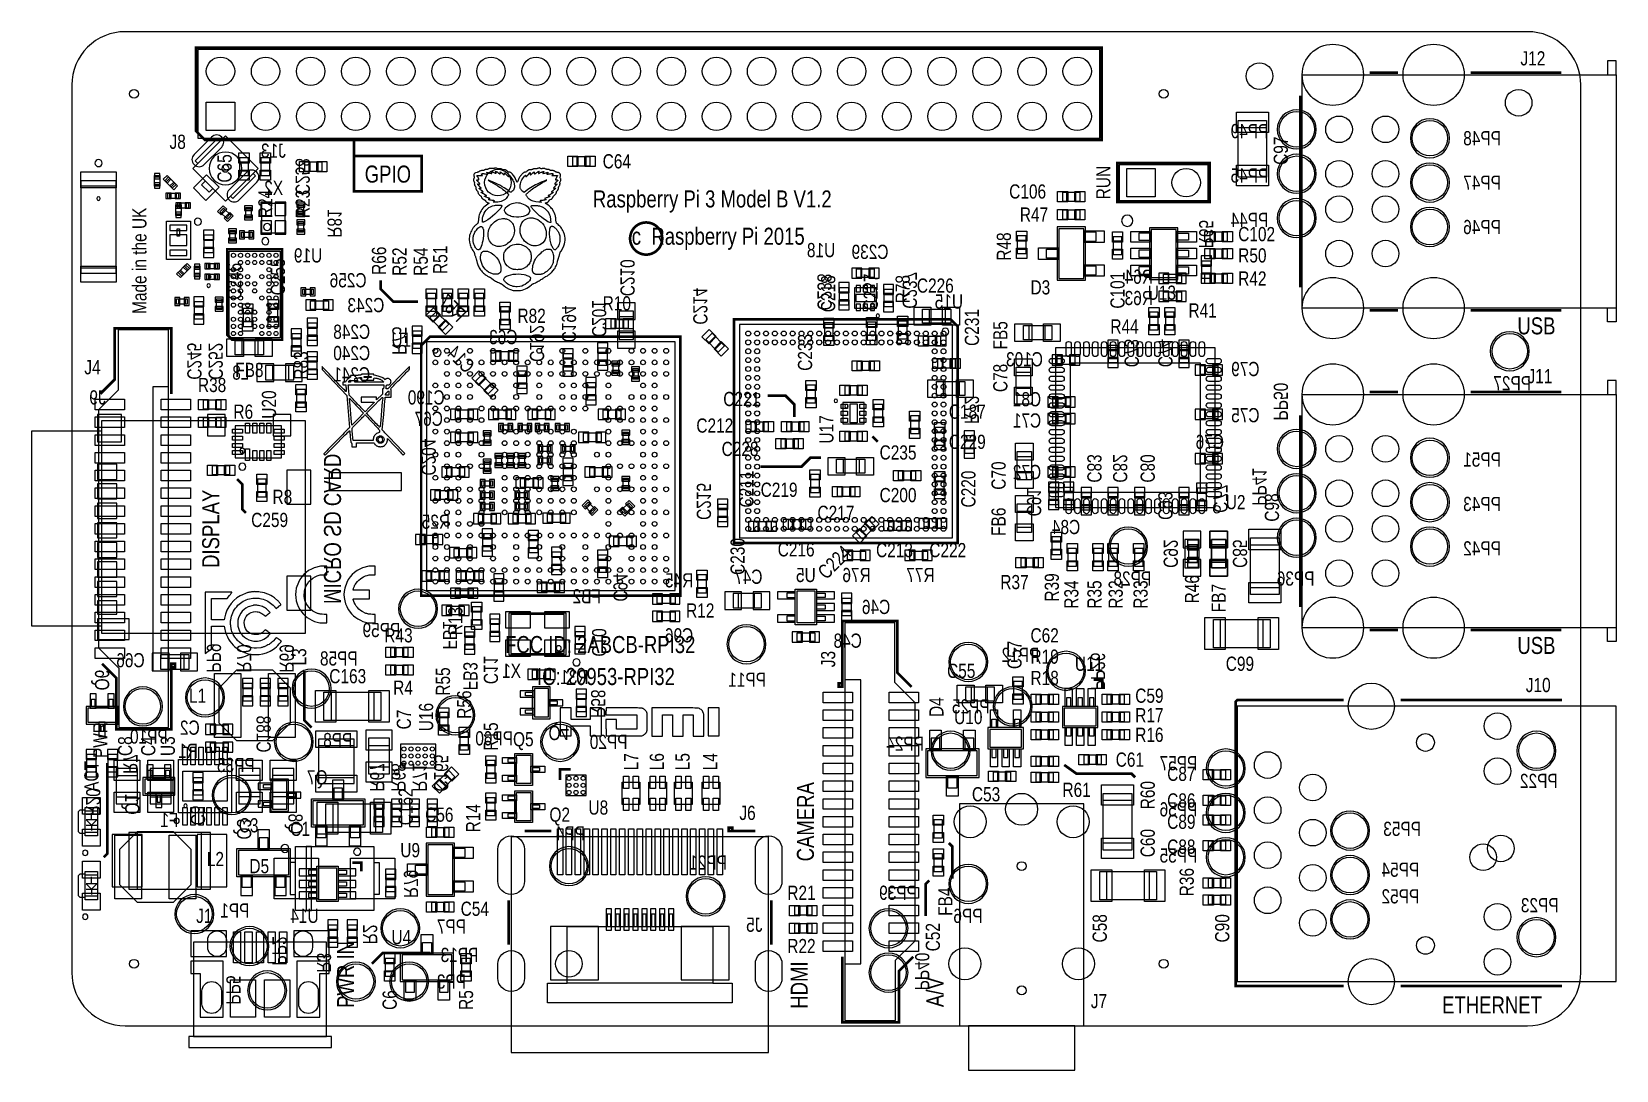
# Model space of a CAD drawing. Extents: x -2.3 to 87, y -2.5 to 56.
import ezdxf
from ezdxf.enums import TextEntityAlignment as Align

# ---------------------------------------------------------------- set-up
doc = ezdxf.new("R2010")
doc.units = 0
doc.header["$MEASUREMENT"] = 0
for name, color, linetype in [('BOARD_OUTLINE', 254, 'CONTINUOUS'), ('PARTS_BOTTOM', 12, 'CONTINUOUS'), ('PARTS_TOP', 111, 'CONTINUOUS'), ('PINS_BOTTOM', 5, 'CONTINUOUS'), ('PINS_TOP', 1, 'CONTINUOUS'), ('SILK_BOTTOM', 85, 'CONTINUOUS'), ('SILK_TOP', 85, 'CONTINUOUS')]:
    doc.layers.add(name, color=color, linetype=linetype)

msp = doc.modelspace()

# ---------------------------------------------------------------- texts
at = {"layer": 'SILK_BOTTOM', "text_generation_flag": 2, "width": 0.8125}
for s, p in [('PP49', (67.4, 50)), ('PP48', (80.5, 49.6)), ('J13', (12.05, 48.9)), ('PP45', (67.4, 47.5)), ('X2', (11.9, 46.8)), ('PP47', (80.5, 47.1)), ('PP44', (67.4, 45)), ('PP46', (80.5, 44.6)), ('U19', (14.1, 43)), ('U18', (43, 43.3)), ('C239', (46, 43.2)), ('C256', (16.6, 41.6)), ('R64', (60.9, 41.8)), ('U15', (50.2, 40.4)), ('R63', (60.9, 40.6)), ('C243', (17.6, 40.2)), ('C248', (16.8, 38.7)), ('C63', (25.1, 38.4)), ('C240', (16.8, 37.5)), ('C103', (54.7, 37.15)), ('L8', (10, 36.4)), ('C241', (16.8, 36.3)), ('C79', (66.9, 36.6)), ('PP27', (82.2, 35.8)), ('J9', (1.9, 35)), ('C190', (21, 35)), ('C81', (54.6, 34.9)), ('C67', (20.9, 33.8)), ('C71', (54.6, 33.7)), ('C75', (66.9, 34)), ('C76', (64.9, 32.5)), ('PP51', (80.5, 31.5)), ('C72', (54.6, 30.8)), ('PP43', (80.5, 29)), ('R25', (21.3, 28)), ('C84', (56.8, 27.7)), ('PP42', (80.5, 26.5)), ('R45', (35, 24.7)), ('C47', (38.9, 24.9)), ('U5', (41.9, 25)), ('R76', (45, 25)), ('R77', (48.6, 25)), ('PP28', (60.8, 24.8)), ('PP36', (70, 24.8)), ('FB2', (29.8, 23.8)), ('C46', (46.1, 23.2)), ('PP59', (18.5, 21.9)), ('C96', (35, 21.6)), ('C48', (44.5, 21.3)), ('C66', (4.1, 20.2)), ('PP58', (16.1, 20.3)), ('PP12', (54.5, 20.5)), ('X1', (25.3, 19.6)), ('R31', (29.1, 19.25)), ('PP11', (39.1, 19.1)), ('PP25', (51.7, 17.6)), ('C2', (7.2, 16.4)), ('PP10', (5.4, 15.9)), ('PP8', (15.8, 15.7)), ('PP60', (24.85, 15.8)), ('PP20', (31.3, 15.6)), ('PP24', (48, 15.5)), ('R1', (7.1, 15.1)), ('PP57', (63.4, 14.4)), ('PP35', (10.3, 14.3)), ('Q7', (14.4, 13.6)), ('PP22', (83.7, 13.4)), ('PP56', (63.4, 11.8)), ('F1', (6, 11.2)), ('PP4', (28.9, 10.45)), ('PP53', (76, 10.7)), ('PP55', (63.4, 9.2)), ('PP21', (36.9, 8.8)), ('PP54', (75.9, 8.4)), ('PP39', (47.6, 7.1)), ('PP52', (75.9, 6.9)), ('PP23', (83.75, 6.4)), ('PP1', (10, 6.1)), ('U14', (13.9, 5.8)), ('PP6', (51.3, 5.8)), ('PP7', (22.2, 5.2)), ('J5', (38.9, 5.3)), ('PP13', (22.9, 3.6)), ('PP3', (22.2, 2.1))]:
    msp.add_text(s, height=0.8, dxfattribs=at).set_placement(p)
for s, rotation, p in [('C258', 270, (12.6, 46.8)), ('R81', 270, (14.4, 44.4)), ('R65', 270, (63.5, 43.8)), ('C210', 270, (30.9, 41.1)), ('C238', 270, (42, 40.3)), ('C237', 270, (46.8, 40.4)), ('R57', 315, (21.7253, 39.5939)), ('C214', 270, (35, 39.5)), ('C194', 270, (27.6, 38.5)), ('C201', 270, (29.3, 38.8)), ('R75', 270, (18.05, 37.8)), ('C192', 270, (25.8, 37.4)), ('C245', 270, (6.5, 36.4)), ('C252', 270, (7.7, 36.4)), ('C73', 270, (59.3, 37.1)), ('C74', 270, (61.2, 37.1)), ('C14', 315, (22.2, 36.7)), ('PP50', 270, (67.7, 34.1)), ('R72', 270, (50.3, 33.9)), ('C204', 270, (19.7, 31)), ('C83', 270, (57.2, 30.6)), ('C82', 270, (58.65, 30.6)), ('C80', 270, (60.2, 30.6)), ('PP41', 270, (66.5, 29.3)), ('C215', 270, (35.2, 28.5)), ('C77', 270, (64.3, 28.9)), ('C91', 270, (53.8, 28.7)), ('C93', 270, (61.2, 28.5)), ('C92', 270, (61.5, 25.8)), ('C85', 270, (65.4, 25.8)), ('C94', 270, (30.5, 23.9)), ('FB1', 270, (20.9, 21.2)), ('C10', 270, (29.3, 20.8)), ('PP9', 270, (7.6, 19.9)), ('R70', 270, (9.3, 19.9)), ('R69', 270, (11.7, 19.9)), ('C11', 270, (23.2, 19.25)), ('PP26', 270, (57.4, 18.9)), ('Q6', 270, (1.3, 18.9)), ('FB3', 270, (22.05, 18.9)), ('R58', 270, (29.25, 17.35)), ('C188', 270, (10.4, 15.4)), ('Q4', 180, (26.85, 16.9)), ('R7', 270, (2.9, 14.2)), ('C165', 270, (20.4, 13.2)), ('R67', 270, (16.8, 13.2)), ('R68', 270, (18, 13.2)), ('R71', 270, (19.2, 13.2)), ('R20', 270, (0.8, 11.8)), ('Q1', 270, (3, 11.9)), ('C5', 270, (6.7, 11.3)), ('Q3', 270, (9.3, 10.5)), ('Q8', 270, (12.2, 10.8)), ('R79', 270, (18.7, 7.2)), ('R2', 270, (16.4, 4.6)), ('PP2', 270, (11.3, 3.4)), ('R3', 270, (13.8, 3)), ('PP40', 270, (47.5, 2)), ('PP5', 270, (8.7, 1.2))]:
    msp.add_text(s, height=0.8, rotation=rotation, dxfattribs=at).set_placement(p)
msp.add_text('MICRO SD CARD', height=0.96, rotation=270, dxfattribs=at).set_placement((14.2, 28), align=Align.CENTER)
at = {"layer": 'SILK_TOP', "width": 0.8125}
for s, height, p in [('J12', 0.8, (81.6, 54.1)), ('J8', 0.8, (5.5, 49.4)), ('C64', 0.8, (29.9, 48.3)), ('C106', 0.8, (52.8, 46.6)), ('Raspberry Pi 3 Model B V1.2', 0.96, (29.35, 46.1)), ('R47', 0.8, (53.4, 45.3)), (' c  Raspberry Pi 2015', 0.96, (31.25, 44)), ('C102', 0.8, (65.7, 44.2)), ('R50', 0.8, (65.7, 43)), ('C226', 0.8, (47.6, 41.3)), ('D3', 0.8, (54, 41.2)), ('R42', 0.8, (65.7, 41.7)), ('R10', 0.8, (29.9, 40.3)), ('U13', 0.8, (60.6, 40.9)), ('R82', 0.8, (25.1, 39.6)), ('R41', 0.8, (62.9, 39.9)), ('R44', 0.8, (58.5, 39)), ('U1', 0.8, (18, 38.25)), ('J4', 0.8, (0.7, 36.7)), ('FB8', 0.8, (9.2, 36.55)), ('J11', 0.8, (82, 36.2)), ('R38', 0.8, (7.1, 35.7)), ('C221', 0.8, (36.6925, 34.9125)), ('R6', 0.8, (9.1, 34.2)), ('C187', 0.8, (49.4, 34.2)), ('C212', 0.8, (35.1775, 33.415)), ('C229', 0.8, (49.4, 32.5)), ('C228', 0.8, (36.6, 32.1)), ('C235', 0.8, (45.5, 31.9)), ('C219', 0.8, (38.8, 29.8)), ('R8', 0.8, (11.3, 29.4)), ('C200', 0.8, (45.5, 29.5)), ('U2', 0.8, (65, 29.1)), ('C259', 0.8, (10.1, 28.1)), ('C217', 0.8, (42, 28.5)), ('C216', 0.8, (39.76, 26.4425)), ('C213', 0.8, (45.3, 26.4)), ('C222', 0.8, (48.3, 26.4)), ('R37', 0.8, (52.3, 24.6)), ('R12', 0.8, (34.6, 23)), ('R43', 0.8, (17.6, 21.6)), ('C62', 0.8, (54, 21.6)), ('FCC ID: 2ABCB-RPI32', 0.96, (24.4, 21)), ('R19', 0.8, (54, 20.4)), ('U11', 0.8, (56.5, 20)), ('C99', 0.8, (65, 20)), ('C163', 0.8, (14.5, 19.3)), ('IC: 20953-RPI32', 0.96, (26.2, 19.2)), ('C55', 0.8, (49.3, 19.6)), ('R18', 0.8, (54, 19.2)), ('L1', 0.8, (6.6, 18.2)), ('R4', 0.8, (18.1, 18.65)), ('C59', 0.8, (59.9, 18.2)), ('J10', 0.8, (81.9, 18.8)), ('R17', 0.8, (59.9, 17.1)), ('U10', 0.8, (49.7, 17)), ('Q5', 0.8, (24.85, 15.75)), ('R16', 0.8, (59.9, 16)), ('C61', 0.8, (58.8, 14.6)), ('C87', 0.8, (61.7, 13.8)), ('C53', 0.8, (50.7, 12.65)), ('R61', 0.8, (55.8, 12.9)), ('U8', 0.8, (29.1, 11.9)), ('C86', 0.8, (61.7, 12.3)), ('C3', 0.8, (9.4, 10.9)), ('C56', 0.8, (19.9, 11.5)), ('Q2', 0.8, (26.9, 11.5)), ('J6', 0.8, (37.6, 11.6)), ('C89', 0.8, (61.7, 11.1)), ('C1', 0.8, (12.3, 10.7)), ('U9', 0.8, (18.5, 9.5)), ('C88', 0.8, (61.7, 9.7)), ('L2', 0.8, (7.6, 9)), ('D5', 0.8, (10, 8.6)), ('R21', 0.8, (40.3, 7.1)), ('J1', 0.8, (7, 5.8)), ('C54', 0.8, (21.9, 6.2)), ('U4', 0.8, (18, 4.6)), ('R22', 0.8, (40.3, 4.1)), ('J7', 0.8, (57.4, 1))]:
    msp.add_text(s, height=height, dxfattribs=at).set_placement(p)
for s, rotation, p in [('C97', 90, (68.5, 48.5)), ('C65', 90, (9, 47.5)), ('R24', 90, (11.3, 45.5)), ('R23', 90, (13.4, 45.5)), ('Made in the UK', 90, (4.2, 40.1)), ('R48', 90, (52.9, 43.1)), ('R66', 90, (17.7, 42.3)), ('R52', 90, (18.85, 42.25)), ('R54', 90, (20.05, 42.25)), ('R51', 90, (21.15, 42.35)), ('C246', 90, (9.55, 40.9)), ('C255', 90, (12, 41.15)), ('C218', 90, (43, 40.2)), ('C227', 90, (45.4, 40.3)), ('R78', 90, (47.2, 40.7)), ('C101', 90, (59.3, 40.4)), ('C231', 90, (51.1, 38.3)), ('FB5', 90, (52.7, 38.1)), ('C233', 90, (41.7, 36.9)), ('R83', 90, (13.3, 36.4)), ('C78', 90, (52.7, 35.7)), ('U20', 90, (11.5, 34.2)), ('U17', 90, (42.9, 32.8)), ('C220', 90, (50.9, 29.2)), ('C70', 90, (52.6, 30.2)), ('C211', 90, (38.4, 29.2)), ('C98', 90, (68, 28.4)), ('FB6', 90, (52.6, 27.6)), ('C230', 90, (37.9, 25.4)), ('C224', 45, (42.5, 25.1)), ('R39', 90, (55.6, 23.9)), ('R34', 90, (56.7, 23.5)), ('R35', 90, (58, 23.5)), ('R32', 90, (59.2, 23.5)), ('R33', 90, (60.6, 23.5)), ('R46', 90, (63.5, 23.8)), ('FB7', 90, (65, 23.3)), ('R13', 90, (22, 22)), ('C57', 90, (53.5, 20.1)), ('L3', 90, (13.2, 20.3)), ('J3', 90, (43, 20.2)), ('R55', 90, (21.3, 18.6)), ('R56', 90, (22.5, 17.3)), ('U16', 90, (20.35, 16.6)), ('D4', 90, (49.1, 17.4)), ('C7', 90, (19.1, 16.7)), ('R15', 90, (24, 15.5)), ('C8', 90, (3.4, 15.2)), ('C4', 90, (4.7, 15.2)), ('U3', 90, (5.8, 15.2)), ('L7', 90, (31.9, 14.4)), ('L6', 90, (33.35, 14.4)), ('L5', 90, (34.8, 14.4)), ('L4', 90, (36.35, 14.4)), ('R60', 90, (61, 12.2)), ('C162', 90, (19.2, 11.3)), ('R14', 90, (23, 10.9)), ('C60', 90, (61, 9.5)), ('R36', 90, (63.2, 7.3)), ('FB4', 90, (49.6, 6.2)), ('C58', 90, (58.3, 4.7)), ('C90', 90, (65.2, 4.7)), ('C52', 90, (48.9, 4.2)), ('C6', 90, (18.3, 0.9)), ('R5', 90, (22.6, 0.9))]:
    msp.add_text(s, height=0.8, rotation=rotation, dxfattribs=at).set_placement(p)
for s, p in [('GPIO', (17.8, 47.5)), ('USB', (82.5, 38.95)), ('USB', (82.5, 20.95)), ('ETHERNET', (80, 0.7))]:
    msp.add_text(s, height=0.96, dxfattribs=at).set_placement(p, align=Align.CENTER)
for s, height, p in [('RUN', 0.8, (58.5, 47.5)), ('DISPLAY', 0.96, (8.3, 28)), ('PWR', 0.8, (2, 16.1)), ('ACT', 0.8, (1.5, 14.05)), ('CAMERA', 0.96, (41.8, 11.5)), ('PWR IN', 0.96, (15.9, 2.9)), ('HDMI', 0.96, (41.45, 2.3)), ('A/V', 0.96, (49.1, 1.9))]:
    msp.add_text(s, height=height, rotation=90, dxfattribs=at).set_placement(p, align=Align.CENTER)

# ---------------------------------------------------------------- linework, layer by layer
at = {"layer": 'BOARD_OUTLINE'}
msp.add_lwpolyline([(3, 0), (82, 0, 0.414214), (85, 3), (85, 53, 0.414214), (82, 56), (3, 56, 0.414214), (0, 53), (0, 3, 0.414214)], format="xyb", close=True, dxfattribs=at)
at = {"layer": 'PARTS_BOTTOM'}
for points in [[(70.1, 50.5, 1), (67.9, 50.5, 1), (70.1, 50.5)], [(77.6, 50, 1), (75.4, 50, 1), (77.6, 50)], [(9.572, 48.3, 1), (7.728, 48.3, 1), (9.572, 48.3)], [(70.1, 48, 1), (67.9, 48, 1), (70.1, 48)], [(8.85, 48.3, 1), (8.45, 48.3, 1), (8.85, 48.3)], [(77.6, 47.5, 1), (75.4, 47.5, 1), (77.6, 47.5)], [(70.1, 45.5, 1), (67.9, 45.5, 1), (70.1, 45.5)], [(77.6, 45, 1), (75.4, 45, 1), (77.6, 45)], [(7.85, 42.2, 1), (7.75, 42.2, 1), (7.85, 42.2)], [(45.2, 40.6, 1), (45, 40.6, 1), (45.2, 40.6)], [(49.4, 39.1, 1), (49, 39.1, 1), (49.4, 39.1)], [(82.1, 38, 1), (79.9, 38, 1), (82.1, 38)], [(70.1, 32.5, 1), (67.9, 32.5, 1), (70.1, 32.5)], [(77.6, 32, 1), (75.4, 32, 1), (77.6, 32)], [(70.1, 30, 1), (67.9, 30, 1), (70.1, 30)], [(77.6, 29.5, 1), (75.4, 29.5, 1), (77.6, 29.5)], [(70.1, 27.5, 1), (67.9, 27.5, 1), (70.1, 27.5)], [(60.6, 27, 1), (58.4, 27, 1), (60.6, 27)], [(77.6, 27, 1), (75.4, 27, 1), (77.6, 27)], [(20.6, 23.5, 1), (18.4, 23.5, 1), (20.6, 23.5)], [(39.1, 21.5, 1), (36.9, 21.5, 1), (39.1, 21.5)], [(51.6, 20.5, 1), (49.4, 20.5, 1), (51.6, 20.5)], [(57.1, 20, 1), (54.9, 20, 1), (57.1, 20)], [(14.6, 19, 1), (12.4, 19, 1), (14.6, 19)], [(5.1, 18, 1), (2.9, 18, 1), (5.1, 18)], [(8.6, 18.5, 1), (6.4, 18.5, 1), (8.6, 18.5)], [(54.1, 18, 1), (51.9, 18, 1), (54.1, 18)], [(22.7, 17.5, 1), (20.5, 17.5, 1), (22.7, 17.5)], [(13.6, 16, 1), (11.4, 16, 1), (13.6, 16)], [(28.6, 16, 1), (26.4, 16, 1), (28.6, 16)], [(50.6, 15.5, 1), (48.4, 15.5, 1), (50.6, 15.5)], [(83.6, 15.5, 1), (81.4, 15.5, 1), (83.6, 15.5)], [(66.1, 14.5, 1), (63.9, 14.5, 1), (66.1, 14.5)], [(10.1, 13, 1), (7.9, 13, 1), (10.1, 13)], [(66.1, 12, 1), (63.9, 12, 1), (66.1, 12)], [(73.1, 11, 1), (70.9, 11, 1), (73.1, 11)], [(29.1, 9, 1), (26.9, 9, 1), (29.1, 9)], [(66.1, 9.5, 1), (63.9, 9.5, 1), (66.1, 9.5)], [(51.6, 8, 1), (49.4, 8, 1), (51.6, 8)], [(73.1, 8.5, 1), (70.9, 8.5, 1), (73.1, 8.5)], [(36.8, 7.3, 1), (34.6, 7.3, 1), (36.8, 7.3)], [(8, 6.3, 1), (5.8, 6.3, 1), (8, 6.3)], [(19.6, 5.5, 1), (17.4, 5.5, 1), (19.6, 5.5)], [(47.1, 5.5, 1), (44.9, 5.5, 1), (47.1, 5.5)], [(73.1, 6, 1), (70.9, 6, 1), (73.1, 6)], [(11.1, 4.5, 1), (8.9, 4.5, 1), (11.1, 4.5)], [(83.6, 5, 1), (81.4, 5, 1), (83.6, 5)], [(17.1, 2.5, 1), (14.9, 2.5, 1), (17.1, 2.5)], [(20.1, 2.5, 1), (17.9, 2.5, 1), (20.1, 2.5)], [(47.1, 3, 1), (44.9, 3, 1), (47.1, 3)], [(12.1, 2, 1), (9.9, 2, 1), (12.1, 2)]]:
    msp.add_lwpolyline(points, format="xyb", dxfattribs=at)
for points in [[(8.65, 46.4615), (6.8115, 48.3), (8.65, 50.1385), (10.4885, 48.3), (8.65, 46.4615)], [(8.3672, 49.8556), (8.2257, 49.9971), (6.9529, 48.7243), (7.0944, 48.5828)], [(4.95, 47.9), (4.95, 47.3), (4.65, 47.3), (4.65, 47.9), (4.95, 47.9)], [(4.95, 47.8), (4.65, 47.8)], [(4.65, 47.4), (4.95, 47.4)], [(5.4439, 47.8182), (5.8682, 47.3939), (5.6561, 47.1818), (5.2318, 47.6061), (5.4439, 47.8182)], [(5.5146, 47.7475), (5.3025, 47.5354)], [(5.5854, 47.2525), (5.7975, 47.4646)], [(7.5186, 47.5929), (7.3065, 47.3808), (7.7308, 46.9565), (7.9429, 47.1686)], [(8.9328, 46.7444), (9.0743, 46.6029), (10.3471, 47.8757), (10.2056, 48.0172)], [(6, 46.6), (5.4, 46.6), (5.4, 46.9), (6, 46.9), (6, 46.6)], [(5.5, 46.9), (5.5, 46.6)], [(5.9, 46.6), (5.9, 46.9)], [(6.15, 46.25), (6.15, 45.65), (5.85, 45.65), (5.85, 46.25), (6.15, 46.25)], [(6.15, 46.15), (5.85, 46.15)], [(5.85, 45.75), (6.15, 45.75)], [(6.565, 46.065), (5.965, 46.065), (5.965, 46.365), (6.565, 46.365), (6.565, 46.065)], [(6.065, 46.365), (6.065, 46.065)], [(6.465, 46.065), (6.465, 46.365)], [(8.5439, 46.0682), (8.9682, 45.6439), (8.7561, 45.4318), (8.3318, 45.8561), (8.5439, 46.0682)], [(8.6146, 45.9975), (8.4025, 45.7854)], [(8.6854, 45.5025), (8.8975, 45.7146)], [(10.1, 46.1), (10.1, 45.5), (9.8, 45.5), (9.8, 46.1), (10.1, 46.1)], [(10.1, 46), (9.8, 46)], [(9.8, 45.6), (10.1, 45.6)], [(10.7, 46.35), (12, 46.35), (12, 44.65), (10.7, 44.65), (10.7, 46.35)], [(12.75, 45.7), (12.75, 46.3), (13.05, 46.3), (13.05, 45.7), (12.75, 45.7)], [(13.05, 46.2), (12.75, 46.2)], [(12.75, 45.8), (13.05, 45.8)], [(6.675, 45.325), (6.675, 43.175), (5.325, 43.175), (5.325, 45.325), (6.675, 45.325)], [(6.07, 44.887), (6.07, 44.487), (5.93, 44.487), (5.93, 44.887), (6.07, 44.887)], [(8.9, 44.2), (8.9, 44.8), (9.2, 44.8), (9.2, 44.2), (8.9, 44.2)], [(9.2, 44.7), (8.9, 44.7)], [(9.55, 44.7), (10.15, 44.7), (10.15, 44.4), (9.55, 44.4), (9.55, 44.7)], [(9.65, 44.7), (9.65, 44.4)], [(10.05, 44.4), (10.05, 44.7)], [(13.05, 45.3), (13.05, 44.7), (12.75, 44.7), (12.75, 45.3), (13.05, 45.3)], [(13.05, 45.2), (12.75, 45.2)], [(12.75, 44.8), (13.05, 44.8)], [(7.45, 44.55), (7.95, 44.55), (7.95, 43.55), (7.45, 43.55), (7.45, 44.55)], [(7.45, 44.3), (7.95, 44.3)], [(7.45, 43.8), (7.95, 43.8)], [(8.9, 44.3), (9.2, 44.3)], [(5.9818, 42.4439), (6.4061, 42.8682), (6.6182, 42.6561), (6.1939, 42.2318), (5.9818, 42.4439)], [(7.6, 42.95), (8.2, 42.95), (8.2, 42.65), (7.6, 42.65), (7.6, 42.95)], [(7.7, 42.95), (7.7, 42.65)], [(8.1, 42.65), (8.1, 42.95)], [(8.865, 43.635), (11.735, 43.635), (11.735, 38.765), (8.9916, 38.765), (8.865, 38.8916), (8.865, 43.635)], [(63.65, 43.1), (64.15, 43.1), (64.15, 42.1), (63.65, 42.1), (63.65, 43.1)], [(64.15, 42.85), (63.65, 42.85)], [(6.0525, 42.5146), (6.2646, 42.3025)], [(6.5475, 42.5854), (6.3354, 42.7975)], [(7.2, 42.8), (7.2, 42.2), (6.9, 42.2), (6.9, 42.8), (7.2, 42.8)], [(7.2, 42.7), (6.9, 42.7)], [(6.9, 42.3), (7.2, 42.3)], [(7.6, 42.35), (8.2, 42.35), (8.2, 42.05), (7.6, 42.05), (7.6, 42.35)], [(7.7, 42.35), (7.7, 42.05)], [(8.1, 42.05), (8.1, 42.35)], [(45.2, 42.65), (45.2, 42.15), (44.2, 42.15), (44.2, 42.65), (45.2, 42.65)], [(44.45, 42.65), (44.45, 42.15)], [(44.95, 42.65), (44.95, 42.15)], [(61.5, 41.85), (61.5, 42.35), (62.5, 42.35), (62.5, 41.85), (61.5, 41.85)], [(61.75, 42.35), (61.75, 41.85)], [(62.25, 42.35), (62.25, 41.85)], [(64.15, 42.35), (63.65, 42.35)], [(13, 41.5), (13.6, 41.5), (13.6, 41.2), (13, 41.2), (13, 41.5)], [(13.1, 41.5), (13.1, 41.2)], [(13.5, 41.2), (13.5, 41.5)], [(43.25, 41.6), (43.75, 41.6), (43.75, 40.6), (43.25, 40.6), (43.25, 41.6)], [(43.25, 41.35), (43.75, 41.35)], [(44.1, 40.4), (44.1, 41.6), (45.3, 41.6), (45.3, 40.4), (44.1, 40.4)], [(46.25, 40.5), (45.75, 40.5), (45.75, 41.5), (46.25, 41.5), (46.25, 40.5)], [(46.25, 41.25), (45.75, 41.25)], [(61.5, 40.85), (61.5, 41.35), (62.5, 41.35), (62.5, 40.85), (61.5, 40.85)], [(61.75, 41.35), (61.75, 40.85)], [(62.25, 41.35), (62.25, 40.85)], [(5.9, 40.95), (6.5, 40.95), (6.5, 40.65), (5.9, 40.65), (5.9, 40.95)], [(6, 40.95), (6, 40.65)], [(6.4, 40.65), (6.4, 40.95)], [(6.9, 40.8), (7.4, 40.8), (7.4, 39.8), (6.9, 39.8), (6.9, 40.8)], [(6.9, 40.55), (7.4, 40.55)], [(8.45, 40.95), (8.45, 40.35), (8.15, 40.35), (8.15, 40.95), (8.45, 40.95)], [(8.45, 40.85), (8.15, 40.85)], [(8.15, 40.45), (8.45, 40.45)], [(13.45, 40.35), (13.45, 40.85), (14.45, 40.85), (14.45, 40.35), (13.45, 40.35)], [(13.7, 40.35), (13.7, 40.85)], [(14.2, 40.35), (14.2, 40.85)], [(20.1697, 39.8768), (20.5232, 40.2303), (21.2303, 39.5232), (20.8768, 39.1697), (20.1697, 39.8768)], [(31.6325, 38.655), (31.6325, 40.255), (30.8325, 40.255), (30.8325, 38.655), (31.6325, 38.655)], [(43.25, 40.85), (43.75, 40.85)], [(46.25, 40.75), (45.75, 40.75)], [(6.9, 40.05), (7.4, 40.05)], [(13.3, 39.6), (13.8, 39.6), (13.8, 38.6), (13.3, 38.6), (13.3, 39.6)], [(13.3, 39.35), (13.8, 39.35)], [(20.7, 40.0536), (20.3464, 39.7)], [(21.0536, 39.7), (20.7, 39.3464)], [(30.8325, 39.955), (31.6325, 39.955)], [(49.6, 27.5), (49.6, 39.5), (37.6, 39.5), (37.6, 27.5), (49.6, 27.5)], [(12.4, 39), (12.9, 39), (12.9, 38), (12.4, 38), (12.4, 39)], [(12.4, 38.75), (12.9, 38.75)], [(13.3, 38.85), (13.8, 38.85)], [(19.2, 39.15), (19.7, 39.15), (19.7, 38.15), (19.2, 38.15), (19.2, 39.15)], [(19.7, 38.9), (19.2, 38.9)], [(19.7, 38.4), (19.2, 38.4)], [(30.8325, 39.055), (31.6325, 39.055)], [(35.7072, 38.6568), (36.0607, 39.0103), (36.7678, 38.3032), (36.4143, 37.9497), (35.7072, 38.6568)], [(35.8839, 38.48), (36.2375, 38.8336)], [(36.2375, 38.1264), (36.5911, 38.48)], [(12.4, 38.25), (12.9, 38.25)], [(13.8, 36.7), (13.3, 36.7), (13.3, 37.7), (13.8, 37.7), (13.8, 36.7)], [(23.875, 37.4825), (23.875, 37.9825), (24.875, 37.9825), (24.875, 37.4825), (23.875, 37.4825)], [(24.125, 37.4825), (24.125, 37.9825)], [(24.625, 37.4825), (24.625, 37.9825)], [(27.7, 37.875), (28.2, 37.875), (28.2, 36.875), (27.7, 36.875), (27.7, 37.875)], [(27.7, 37.625), (28.2, 37.625)], [(29.65, 38.2), (30.15, 38.2), (30.15, 37.2), (29.65, 37.2), (29.65, 38.2)], [(29.65, 37.95), (30.15, 37.95)], [(55.5, 37.25), (55.5, 37.75), (56.5, 37.75), (56.5, 37.25), (55.5, 37.25)], [(55.75, 37.25), (55.75, 37.75)], [(56.25, 37.25), (56.25, 37.75)], [(58.4, 38.35), (58.9, 38.35), (58.9, 37.35), (58.4, 37.35), (58.4, 38.35)], [(58.4, 38.1), (58.9, 38.1)], [(58.4, 37.6), (58.9, 37.6)], [(62.4, 38.35), (62.9, 38.35), (62.9, 37.35), (62.4, 37.35), (62.4, 38.35)], [(62.4, 38.1), (62.9, 38.1)], [(62.4, 37.6), (62.9, 37.6)], [(10.9001, 36.4), (12.4999, 36.4), (12.4999, 37.2), (10.9001, 37.2), (10.9001, 36.4)], [(11.3, 37.2), (11.3, 36.4)], [(12.2, 37.2), (12.2, 36.4)], [(13.8, 37.45), (13.3, 37.45)], [(13.8, 36.95), (13.3, 36.95)], [(23.8003, 35.9632), (23.4468, 35.6097), (22.7397, 36.3168), (23.0932, 36.6703), (23.8003, 35.9632)], [(25.6, 35.9), (25.1, 35.9), (25.1, 36.9), (25.6, 36.9), (25.6, 35.9)], [(25.6, 36.65), (25.1, 36.65)], [(27.7, 37.125), (28.2, 37.125)], [(29.65, 37.45), (30.15, 37.45)], [(30.7975, 37.35), (30.7975, 36.75), (30.4975, 36.75), (30.4975, 37.35), (30.7975, 37.35)], [(30.7975, 37.25), (30.4975, 37.25)], [(30.4975, 36.85), (30.7975, 36.85)], [(31.9025, 37.025), (31.9025, 36.425), (31.6025, 36.425), (31.6025, 37.025), (31.9025, 37.025)], [(31.9025, 36.925), (31.6025, 36.925)], [(64.55, 37.2), (64.55, 36.7), (63.55, 36.7), (63.55, 37.2), (64.55, 37.2)], [(63.8, 37.2), (63.8, 36.7)], [(64.3, 37.2), (64.3, 36.7)], [(23.27, 36.4936), (22.9164, 36.14)], [(23.6236, 36.14), (23.27, 35.7864)], [(25.6, 36.15), (25.1, 36.15)], [(29, 36.25), (29.5, 36.25), (29.5, 35.25), (29, 35.25), (29, 36.25)], [(29, 36), (29.5, 36)], [(31.6025, 36.525), (31.9025, 36.525)], [(29, 35.5), (29.5, 35.5)], [(55.25, 34.9), (55.25, 35.4), (56.25, 35.4), (56.25, 34.9), (55.25, 34.9)], [(55.5, 34.9), (55.5, 35.4)], [(56, 34.9), (56, 35.4)], [(1.685, 22.11), (1.685, 34.1), (13.135, 34.1), (13.135, 22.11), (1.685, 22.11)], [(22.6, 34.7), (22.6, 34.2), (21.6, 34.2), (21.6, 34.7), (22.6, 34.7)], [(21.85, 34.7), (21.85, 34.2)], [(22.35, 34.7), (22.35, 34.2)], [(24.745, 34.7), (24.745, 34.2), (23.745, 34.2), (23.745, 34.7), (24.745, 34.7)], [(23.995, 34.7), (23.995, 34.2)], [(24.495, 34.7), (24.495, 34.2)], [(25.955, 34.2), (25.955, 34.7), (26.955, 34.7), (26.955, 34.2), (25.955, 34.2)], [(26.205, 34.2), (26.205, 34.7)], [(26.705, 34.2), (26.705, 34.7)], [(30.92, 34.7), (30.92, 34.2), (29.92, 34.2), (29.92, 34.7), (30.92, 34.7)], [(30.17, 34.7), (30.17, 34.2)], [(30.67, 34.7), (30.67, 34.2)], [(55.25, 33.95), (55.25, 34.45), (56.25, 34.45), (56.25, 33.95), (55.25, 33.95)], [(55.5, 33.95), (55.5, 34.45)], [(56, 33.95), (56, 34.45)], [(64.55, 34.7), (64.55, 34.2), (63.55, 34.2), (63.55, 34.7), (64.55, 34.7)], [(63.8, 34.7), (63.8, 34.2)], [(64.3, 34.7), (64.3, 34.2)], [(1.685, 22.51), (-2.265, 22.51), (-2.265, 33.51), (1.685, 33.51)], [(22.6, 33.4), (22.6, 32.9), (21.6, 32.9), (21.6, 33.4), (22.6, 33.4)], [(21.85, 33.4), (21.85, 32.9)], [(22.35, 33.4), (22.35, 32.9)], [(23.25, 32.8175), (23.25, 33.4175), (23.55, 33.4175), (23.55, 32.8175), (23.25, 32.8175)], [(23.55, 33.3175), (23.25, 33.3175)], [(24.74, 33.5525), (24.14, 33.5525), (24.14, 33.8525), (24.74, 33.8525), (24.74, 33.5525)], [(24.24, 33.8525), (24.24, 33.5525)], [(24.64, 33.5525), (24.64, 33.8525)], [(25.2125, 33.8525), (25.8125, 33.8525), (25.8125, 33.5525), (25.2125, 33.5525), (25.2125, 33.8525)], [(25.3125, 33.8525), (25.3125, 33.5525)], [(25.7125, 33.5525), (25.7125, 33.8525)], [(26.7875, 33.5525), (26.1875, 33.5525), (26.1875, 33.8525), (26.7875, 33.8525), (26.7875, 33.5525)], [(26.2875, 33.8525), (26.2875, 33.5525)], [(26.6875, 33.5525), (26.6875, 33.8525)], [(27.325, 33.8525), (27.925, 33.8525), (27.925, 33.5525), (27.325, 33.5525), (27.325, 33.8525)], [(27.425, 33.8525), (27.425, 33.5525)], [(27.825, 33.5525), (27.825, 33.8525)], [(29.815, 33.4), (29.815, 32.9), (28.815, 32.9), (28.815, 33.4), (29.815, 33.4)], [(29.065, 33.4), (29.065, 32.9)], [(29.565, 33.4), (29.565, 32.9)], [(31.35, 33.45), (31.35, 32.85), (31.05, 32.85), (31.05, 33.45), (31.35, 33.45)], [(31.35, 33.35), (31.05, 33.35)], [(50.3, 33.25), (50.8, 33.25), (50.8, 32.25), (50.3, 32.25), (50.3, 33.25)], [(23.25, 32.9175), (23.55, 32.9175)], [(24.2, 32.15), (24.2, 31.55), (23.9, 31.55), (23.9, 32.15), (24.2, 32.15)], [(24.85, 32.15), (24.85, 31.55), (24.55, 31.55), (24.55, 32.15), (24.85, 32.15)], [(25.5, 32.15), (25.5, 31.55), (25.2, 31.55), (25.2, 32.15), (25.5, 32.15)], [(26.95, 32.35), (26.35, 32.35), (26.35, 32.65), (26.95, 32.65), (26.95, 32.35)], [(26.45, 32.65), (26.45, 32.35)], [(26.85, 32.35), (26.85, 32.65)], [(27.65, 32.65), (28.25, 32.65), (28.25, 32.35), (27.65, 32.35), (27.65, 32.65)], [(27.75, 32.65), (27.75, 32.35)], [(28.15, 32.35), (28.15, 32.65)], [(31.05, 32.95), (31.35, 32.95)], [(50.8, 33), (50.3, 33)], [(50.8, 32.5), (50.3, 32.5)], [(64.55, 32.2), (64.55, 31.7), (63.55, 31.7), (63.55, 32.2), (64.55, 32.2)], [(63.8, 32.2), (63.8, 31.7)], [(64.3, 32.2), (64.3, 31.7)], [(22.1125, 31.45), (22.1125, 30.95), (21.1125, 30.95), (21.1125, 31.45), (22.1125, 31.45)], [(21.3625, 31.45), (21.3625, 30.95)], [(21.8625, 31.45), (21.8625, 30.95)], [(23.25, 31.225), (23.25, 31.825), (23.55, 31.825), (23.55, 31.225), (23.25, 31.225)], [(23.55, 31.725), (23.25, 31.725)], [(23.25, 31.325), (23.55, 31.325)], [(24.2, 32.05), (23.9, 32.05)], [(23.9, 31.65), (24.2, 31.65)], [(24.85, 32.05), (24.55, 32.05)], [(24.55, 31.65), (24.85, 31.65)], [(25.5, 32.05), (25.2, 32.05)], [(25.2, 31.65), (25.5, 31.65)], [(26.95, 31.7), (26.35, 31.7), (26.35, 32), (26.95, 32), (26.95, 31.7)], [(26.45, 32), (26.45, 31.7)], [(26.85, 31.7), (26.85, 32)], [(27.7, 31.7), (28.2, 31.7), (28.2, 30.7), (27.7, 30.7), (27.7, 31.7)], [(27.7, 31.45), (28.2, 31.45)], [(30.1725, 31.45), (30.1725, 30.95), (29.1725, 30.95), (29.1725, 31.45), (30.1725, 31.45)], [(29.4225, 31.45), (29.4225, 30.95)], [(29.9225, 31.45), (29.9225, 30.95)], [(55.25, 30.95), (55.25, 31.45), (56.25, 31.45), (56.25, 30.95), (55.25, 30.95)], [(55.5, 30.95), (55.5, 31.45)], [(56, 30.95), (56, 31.45)], [(23.1, 30.7), (23.7, 30.7), (23.7, 30.4), (23.1, 30.4), (23.1, 30.7)], [(23.2, 30.7), (23.2, 30.4)], [(23.6, 30.4), (23.6, 30.7)], [(25.2725, 30.3325), (25.2725, 30.8325), (26.2725, 30.8325), (26.2725, 30.3325), (25.2725, 30.3325)], [(25.5225, 30.3325), (25.5225, 30.8325)], [(26.0225, 30.3325), (26.0225, 30.8325)], [(27.3525, 30.85), (27.3525, 30.25), (27.0525, 30.25), (27.0525, 30.85), (27.3525, 30.85)], [(27.3525, 30.75), (27.0525, 30.75)], [(27.7, 30.95), (28.2, 30.95)], [(31.35, 30.85), (31.35, 30.25), (31.05, 30.25), (31.05, 30.85), (31.35, 30.85)], [(31.35, 30.75), (31.05, 30.75)], [(21.4625, 30.15), (21.4625, 29.65), (20.4625, 29.65), (20.4625, 30.15), (21.4625, 30.15)], [(20.7125, 30.15), (20.7125, 29.65)], [(21.2125, 30.15), (21.2125, 29.65)], [(23.7, 29.75), (23.1, 29.75), (23.1, 30.05), (23.7, 30.05), (23.7, 29.75)], [(23.2, 30.05), (23.2, 29.75)], [(23.6, 29.75), (23.6, 30.05)], [(25.05, 30.05), (25.65, 30.05), (25.65, 29.75), (25.05, 29.75), (25.05, 30.05)], [(25.15, 30.05), (25.15, 29.75)], [(25.55, 29.75), (25.55, 30.05)], [(27.0525, 30.35), (27.3525, 30.35)], [(29.0789, 29.5032), (29.5032, 29.0789), (29.2911, 28.8668), (28.8668, 29.2911), (29.0789, 29.5032)], [(30.9468, 29.0464), (31.3711, 29.4707), (31.5832, 29.2586), (31.1589, 28.8343), (30.9468, 29.0464)], [(31.05, 30.35), (31.35, 30.35)], [(55.55, 29.35), (55.05, 29.35), (55.05, 30.35), (55.55, 30.35), (55.55, 29.35)], [(55.55, 30.1), (55.05, 30.1)], [(55.55, 29.6), (55.05, 29.6)], [(56.4, 29.35), (55.9, 29.35), (55.9, 30.35), (56.4, 30.35), (56.4, 29.35)], [(56.4, 30.1), (55.9, 30.1)], [(56.4, 29.6), (55.9, 29.6)], [(57.4, 29.05), (56.9, 29.05), (56.9, 30.05), (57.4, 30.05), (57.4, 29.05)], [(57.4, 29.8), (56.9, 29.8)], [(58.9, 29.05), (58.4, 29.05), (58.4, 30.05), (58.9, 30.05), (58.9, 29.05)], [(58.9, 29.8), (58.4, 29.8)], [(60.4, 29.05), (59.9, 29.05), (59.9, 30.05), (60.4, 30.05), (60.4, 29.05)], [(60.4, 29.8), (59.9, 29.8)], [(62.9, 29.05), (62.4, 29.05), (62.4, 30.05), (62.9, 30.05), (62.9, 29.05)], [(62.9, 29.8), (62.4, 29.8)], [(63.9, 29.3), (63.4, 29.3), (63.4, 30.3), (63.9, 30.3), (63.9, 29.3)], [(63.9, 30.05), (63.4, 30.05)], [(63.9, 29.55), (63.4, 29.55)], [(22.9, 28.3175), (22.9, 28.8175), (23.9, 28.8175), (23.9, 28.3175), (22.9, 28.3175)], [(23.7, 29.1), (23.1, 29.1), (23.1, 29.4), (23.7, 29.4), (23.7, 29.1)], [(23.15, 28.3175), (23.15, 28.8175)], [(23.2, 29.4), (23.2, 29.1)], [(23.6, 29.1), (23.6, 29.4)], [(23.65, 28.3175), (23.65, 28.8175)], [(24.85, 28.3175), (24.85, 28.8175), (25.85, 28.8175), (25.85, 28.3175), (24.85, 28.3175)], [(25.05, 29.4), (25.65, 29.4), (25.65, 29.1), (25.05, 29.1), (25.05, 29.4)], [(25.1, 28.3175), (25.1, 28.8175)], [(25.15, 29.4), (25.15, 29.1)], [(25.55, 29.1), (25.55, 29.4)], [(25.6, 28.3175), (25.6, 28.8175)], [(26.8, 28.35), (26.8, 28.85), (27.8, 28.85), (27.8, 28.35), (26.8, 28.35)], [(27.05, 28.35), (27.05, 28.85)], [(27.55, 28.35), (27.55, 28.85)], [(29.1496, 29.4325), (28.9375, 29.2204)], [(29.2204, 28.9375), (29.4325, 29.1496)], [(31.0175, 29.1171), (31.2296, 28.905)], [(31.5125, 29.1879), (31.3004, 29.4)], [(36.91, 28.3925), (36.41, 28.3925), (36.41, 29.3925), (36.91, 29.3925), (36.91, 28.3925)], [(36.91, 29.1425), (36.41, 29.1425)], [(36.91, 28.6425), (36.41, 28.6425)], [(57.4, 29.3), (56.9, 29.3)], [(58.9, 29.3), (58.4, 29.3)], [(60.4, 29.3), (59.9, 29.3)], [(62.9, 29.3), (62.4, 29.3)], [(23.65, 26.735), (23.15, 26.735), (23.15, 27.735), (23.65, 27.735), (23.65, 26.735)], [(20.6175, 27.6475), (20.6175, 27.1475), (19.6175, 27.1475), (19.6175, 27.6475), (20.6175, 27.6475)], [(19.8675, 27.1475), (19.8675, 27.6475)], [(20.3675, 27.1475), (20.3675, 27.6475)], [(22.535, 26.9), (22.535, 26.4), (21.535, 26.4), (21.535, 26.9), (22.535, 26.9)], [(21.785, 26.9), (21.785, 26.4)], [(22.285, 26.9), (22.285, 26.4)], [(23.65, 27.485), (23.15, 27.485)], [(23.65, 26.985), (23.15, 26.985)], [(26.25, 26.6375), (25.75, 26.6375), (25.75, 27.6375), (26.25, 27.6375), (26.25, 26.6375)], [(26.25, 27.3875), (25.75, 27.3875)], [(26.25, 26.8875), (25.75, 26.8875)], [(30.5375, 27.05), (30.5375, 27.55), (31.5375, 27.55), (31.5375, 27.05), (30.5375, 27.05)], [(30.7875, 27.05), (30.7875, 27.55)], [(31.2875, 27.05), (31.2875, 27.55)], [(62.7, 27.4), (62.7, 25.8), (63.5, 25.8), (63.5, 27.4), (62.7, 27.4)], [(63.5, 27), (62.7, 27)], [(64.2, 27.4), (64.2, 25.8), (65, 25.8), (65, 27.4), (64.2, 27.4)], [(65, 27), (64.2, 27)], [(27.05, 26.695), (27.55, 26.695), (27.55, 25.695), (27.05, 25.695), (27.05, 26.695)], [(27.05, 26.445), (27.55, 26.445)], [(27.05, 25.945), (27.55, 25.945)], [(29.65, 26.5325), (30.15, 26.5325), (30.15, 25.5325), (29.65, 25.5325), (29.65, 26.5325)], [(29.65, 26.2825), (30.15, 26.2825)], [(44.7, 26.75), (44.7, 26.25), (43.7, 26.25), (43.7, 26.75), (44.7, 26.75)], [(43.95, 26.25), (43.95, 26.75)], [(44.45, 26.25), (44.45, 26.75)], [(48.2, 26.75), (48.2, 26.25), (47.2, 26.25), (47.2, 26.75), (48.2, 26.75)], [(47.45, 26.25), (47.45, 26.75)], [(47.95, 26.25), (47.95, 26.75)], [(63.5, 26.1), (62.7, 26.1)], [(65, 26.1), (64.2, 26.1)], [(20.975, 25.6), (20.975, 25.1), (19.975, 25.1), (19.975, 25.6), (20.975, 25.6)], [(20.225, 25.6), (20.225, 25.1)], [(20.725, 25.6), (20.725, 25.1)], [(22.925, 25.6), (22.925, 25.1), (21.925, 25.1), (21.925, 25.6), (22.925, 25.6)], [(22.175, 25.6), (22.175, 25.1)], [(22.675, 25.6), (22.675, 25.1)], [(23.8, 25.2), (24.3, 25.2), (24.3, 24.2), (23.8, 24.2), (23.8, 25.2)], [(29.65, 25.7825), (30.15, 25.7825)], [(22.6, 24.625), (22.6, 24.125), (21.6, 24.125), (21.6, 24.625), (22.6, 24.625)], [(21.85, 24.625), (21.85, 24.125)], [(22.35, 24.625), (22.35, 24.125)], [(23.8, 24.95), (24.3, 24.95)], [(23.8, 24.45), (24.3, 24.45)], [(27.475, 24.95), (27.475, 24.45), (26.475, 24.45), (26.475, 24.95), (27.475, 24.95)], [(26.725, 24.95), (26.725, 24.45)], [(27.225, 24.95), (27.225, 24.45)], [(32.975, 23.8), (32.975, 24.3), (33.975, 24.3), (33.975, 23.8), (32.975, 23.8)], [(33.225, 24.3), (33.225, 23.8)], [(33.725, 24.3), (33.725, 23.8)], [(38.85, 24.35), (37.25, 24.35), (37.25, 23.55), (38.85, 23.55), (38.85, 24.35)], [(37.55, 23.55), (37.55, 24.35)], [(38.45, 23.55), (38.45, 24.35)], [(40.75, 24.375), (40.275, 24.375), (40.275, 24.125)], [(40.275, 24.125), (40.75, 24.125)], [(41.95, 24.6), (41.95, 22.6), (40.75, 22.6), (40.75, 24.6), (41.95, 24.6)], [(41.85, 24.5), (41.85, 22.7), (40.85, 22.7), (40.85, 24.5), (41.85, 24.5)], [(41.95, 24.375), (42.425, 24.375), (42.425, 24.125), (41.95, 24.125)], [(21.1, 23.15), (21.1, 23.65), (22.1, 23.65), (22.1, 23.15), (21.1, 23.15)], [(21.35, 23.15), (21.35, 23.65)], [(21.85, 23.15), (21.85, 23.65)], [(27.825, 23.275), (27.825, 20.875), (24.625, 20.875), (24.625, 23.275), (27.825, 23.275), (27.825, 23.175)], [(32.975, 22.825), (32.975, 23.325), (33.975, 23.325), (33.975, 22.825), (32.975, 22.825)], [(33.225, 22.825), (33.225, 23.325)], [(33.725, 22.825), (33.725, 23.325)], [(41.95, 23.725), (42.425, 23.725), (42.425, 23.475), (41.95, 23.475)], [(43.4, 24.1), (43.9, 24.1), (43.9, 23.1), (43.4, 23.1), (43.4, 24.1)], [(43.4, 23.85), (43.9, 23.85)], [(43.4, 23.35), (43.9, 23.35)], [(23.575, 22.925), (24.075, 22.925), (24.075, 21.925), (23.575, 21.925), (23.575, 22.925)], [(23.575, 22.675), (24.075, 22.675)], [(27.725, 23.175), (24.725, 23.175), (24.725, 20.975), (27.725, 20.975), (27.725, 23.175)], [(40.75, 23.075), (40.275, 23.075), (40.275, 22.825)], [(40.275, 22.825), (40.75, 22.825)], [(41.95, 23.075), (42.425, 23.075), (42.425, 22.825), (41.95, 22.825)], [(22.65, 21.2), (22.15, 21.2), (22.15, 22.2), (22.65, 22.2), (22.65, 21.2)], [(22.65, 21.95), (22.15, 21.95)], [(22.65, 21.45), (22.15, 21.45)], [(23.575, 22.175), (24.075, 22.175)], [(28.875, 21.225), (28.375, 21.225), (28.375, 22.225), (28.875, 22.225), (28.875, 21.225)], [(28.875, 21.975), (28.375, 21.975)], [(28.875, 21.475), (28.375, 21.475)], [(40.85, 21.65), (40.85, 22.15), (41.85, 22.15), (41.85, 21.65), (40.85, 21.65)], [(41.1, 21.65), (41.1, 22.15)], [(41.6, 21.65), (41.6, 22.15)], [(5, 20.1), (6.6, 20.1), (6.6, 20.9), (5, 20.9), (5, 20.1)], [(5.4, 20.9), (5.4, 20.1)], [(6.3, 20.9), (6.3, 20.1)], [(26.95, 20.05), (26.95, 19.55), (25.95, 19.55), (25.95, 20.05), (26.95, 20.05)], [(26.2, 19.55), (26.2, 20.05)], [(26.7, 19.55), (26.7, 20.05)], [(10.15, 18.3), (9.65, 18.3), (9.65, 19.3), (10.15, 19.3), (10.15, 18.3)], [(9.65, 19.05), (10.15, 19.05)], [(11.15, 18.3), (10.65, 18.3), (10.65, 19.3), (11.15, 19.3), (11.15, 18.3)], [(11.15, 19.05), (10.65, 19.05)], [(11.65, 19.3), (12.15, 19.3), (12.15, 18.3), (11.65, 18.3), (11.65, 19.3)], [(12.15, 19.05), (11.65, 19.05)], [(25.95, 17.6), (25.55, 17.6), (25.55, 17.8), (25.95, 17.8), (25.95, 18.6), (25.55, 18.6), (25.55, 18.8), (25.95, 18.8)], [(25.95, 17.3), (26.95, 17.3), (26.95, 19.1), (25.95, 19.1), (25.95, 17.3)], [(26.05, 17.4), (26.85, 17.4), (26.85, 19), (26.05, 19), (26.05, 17.4)], [(0.8, 18), (0.8, 17), (2.6, 17), (2.6, 18), (0.8, 18)], [(0.9, 17.9), (0.9, 17.1), (2.5, 17.1), (2.5, 17.9), (0.9, 17.9)], [(1.1, 18), (1.1, 18.4), (1.3, 18.4), (1.3, 18), (2.1, 18), (2.1, 18.4), (2.3, 18.4), (2.3, 18)], [(9.65, 18.55), (10.15, 18.55)], [(11.15, 18.55), (10.65, 18.55)], [(12.15, 18.55), (11.65, 18.55)], [(26.95, 18.1), (27.35, 18.1), (27.35, 18.3), (26.95, 18.3)], [(28.95, 17.7), (28.45, 17.7), (28.45, 18.7), (28.95, 18.7), (28.95, 17.7)], [(28.45, 18.45), (28.95, 18.45)], [(28.45, 17.95), (28.95, 17.95)], [(1.6, 17), (1.6, 16.6), (1.8, 16.6), (1.8, 17)], [(7.8, 16.45), (7.8, 16.95), (8.8, 16.95), (8.8, 16.45), (7.8, 16.45)], [(8.05, 16.45), (8.05, 16.95)], [(8.55, 16.45), (8.55, 16.95)], [(0.85, 15.3), (1.35, 15.3), (1.35, 14.3), (0.85, 14.3), (0.85, 15.3)], [(2.05, 15.3), (2.55, 15.3), (2.55, 14.3), (2.05, 14.3), (2.05, 15.3)], [(8.8, 15.95), (8.8, 15.45), (7.8, 15.45), (7.8, 15.95), (8.8, 15.95)], [(8.05, 15.45), (8.05, 15.95)], [(8.55, 15.45), (8.55, 15.95)], [(1.35, 15.05), (0.85, 15.05)], [(1.35, 14.55), (0.85, 14.55)], [(2.55, 15.05), (2.05, 15.05)], [(2.55, 14.55), (2.05, 14.55)], [(4.3, 14), (4.3, 14.4), (4.5, 14.4), (4.5, 14), (5.3, 14), (5.3, 14.4), (5.5, 14.4), (5.5, 14)], [(4, 14), (4, 13), (5.8, 13), (5.8, 14), (4, 14)], [(4.1, 13.9), (4.1, 13.1), (5.7, 13.1), (5.7, 13.9), (4.1, 13.9)], [(7.35, 13), (6.85, 13), (6.85, 14), (7.35, 14), (7.35, 13)], [(7.35, 13.75), (6.85, 13.75)], [(11.2, 12.4), (10.8, 12.4), (10.8, 12.6), (11.2, 12.6), (11.2, 13.4), (10.8, 13.4), (10.8, 13.6), (11.2, 13.6)], [(11.2, 12.1), (12.2, 12.1), (12.2, 13.9), (11.2, 13.9), (11.2, 12.1)], [(11.3, 12.2), (12.1, 12.2), (12.1, 13.8), (11.3, 13.8), (11.3, 12.2)], [(15.25, 12.8), (15.25, 13.4), (14.75, 13.4), (14.75, 12.8)], [(4.8, 13), (4.8, 12.6), (5, 12.6), (5, 13)], [(7.35, 13.25), (6.85, 13.25)], [(12.2, 12.9), (12.6, 12.9), (12.6, 13.1), (12.2, 13.1)], [(16.5, 11.2001), (13.5, 11.2001), (13.5, 12.7999), (16.5, 12.7999), (16.5, 11.2001)], [(16.4, 11.3), (13.6, 11.3), (13.6, 12.7), (16.4, 12.7), (16.4, 11.3)], [(17.05, 12.5), (17.55, 12.5), (17.55, 11.5), (17.05, 11.5), (17.05, 12.5)], [(18.05, 12.5), (18.55, 12.5), (18.55, 11.5), (18.05, 11.5), (18.05, 12.5)], [(19.55, 11.5), (19.05, 11.5), (19.05, 12.5), (19.55, 12.5), (19.55, 11.5)], [(20.55, 11.5), (20.05, 11.5), (20.05, 12.5), (20.55, 12.5), (20.55, 11.5)], [(17.55, 12.25), (17.05, 12.25)], [(17.55, 11.75), (17.05, 11.75)], [(18.55, 12.25), (18.05, 12.25)], [(18.55, 11.75), (18.05, 11.75)], [(19.05, 12.25), (19.55, 12.25)], [(19.05, 11.75), (19.55, 11.75)], [(20.55, 12.25), (20.05, 12.25)], [(20.55, 11.75), (20.05, 11.75)], [(3.2, 7.7), (7.8, 7.7), (7.8, 10.9), (3.2, 10.9), (3.2, 7.7)], [(3.7, 7.7), (3.7, 10.9)], [(7.3, 7.7), (7.3, 10.9)], [(14.3, 11.2), (14.3, 10.6), (13.8, 10.6), (13.8, 11.2)], [(16.2, 11.2), (16.2, 10.6), (15.7, 10.6), (15.7, 11.2)], [(12.3, 8.4), (9.3, 8.4), (9.3, 10), (12.3, 10), (12.3, 8.4)], [(12.2, 8.5), (9.4, 8.5), (9.4, 9.9), (12.2, 9.9), (12.2, 8.5)], [(11.05, 10), (11.05, 10.6), (10.55, 10.6), (10.55, 10)], [(15, 9), (15, 7), (13.8, 7), (13.8, 9), (15, 9)], [(10.1, 8.4), (10.1, 7.8), (9.6, 7.8), (9.6, 8.4)], [(12, 8.4), (12, 7.8), (11.5, 7.8), (11.5, 8.4)], [(13.8, 8.775), (13.325, 8.775), (13.325, 8.525)], [(13.325, 8.525), (13.8, 8.525)], [(13.8, 8.125), (13.325, 8.125), (13.325, 7.875)], [(14.9, 8.9), (14.9, 7.1), (13.9, 7.1), (13.9, 8.9), (14.9, 8.9)], [(15, 8.775), (15.475, 8.775), (15.475, 8.525), (15, 8.525)], [(15, 8.125), (15.475, 8.125), (15.475, 7.875), (15, 7.875)], [(17.7, 8.55), (18.2, 8.55), (18.2, 7.55), (17.7, 7.55), (17.7, 8.55)], [(18.2, 8.3), (17.7, 8.3)], [(13.325, 7.875), (13.8, 7.875)], [(13.8, 7.475), (13.325, 7.475), (13.325, 7.225)], [(13.325, 7.225), (13.8, 7.225)], [(15, 7.475), (15.475, 7.475), (15.475, 7.225), (15, 7.225)], [(18.2, 7.8), (17.7, 7.8)], [(30.35, 5.6), (30.35, 6.3), (30.15, 6.3), (30.15, 5.6)], [(30.85, 5.6), (30.85, 6.3), (30.65, 6.3), (30.65, 5.6)], [(31.35, 5.6), (31.35, 6.3), (31.15, 6.3), (31.15, 5.6)], [(31.85, 5.6), (31.85, 6.3), (31.65, 6.3), (31.65, 5.6)], [(32.35, 5.6), (32.35, 6.3), (32.15, 6.3), (32.15, 5.6)], [(32.85, 5.6), (32.85, 6.3), (32.65, 6.3), (32.65, 5.6)], [(33.35, 5.6), (33.35, 6.3), (33.15, 6.3), (33.15, 5.6)], [(33.85, 5.6), (33.85, 6.3), (33.65, 6.3), (33.65, 5.6)], [(14.95, 4.7), (14.45, 4.7), (14.45, 5.7), (14.95, 5.7), (14.95, 4.7)], [(14.45, 5.45), (14.95, 5.45)], [(16.05, 4.7), (15.55, 4.7), (15.55, 5.7), (16.05, 5.7), (16.05, 4.7)], [(15.55, 5.45), (16.05, 5.45)], [(37.2, 1.3), (26.8, 1.3), (26.8, 2.4), (27.9, 2.4), (27.9, 5.6), (36.1, 5.6), (36.1, 2.4), (37.2, 2.4), (37.2, 1.3)], [(14.45, 4.95), (14.95, 4.95)], [(15.55, 4.95), (16.05, 4.95)], [(36.1, 2.4), (27.9, 2.4)]]:
    msp.add_lwpolyline(points, dxfattribs=at)
for points in [[(11.2, 45, 1), (10.8, 45, 1)], [(27.5664, 21.275, 1), (27.2836, 21.275, 1)]]:
    msp.add_lwpolyline(points, format="xyb", close=True, dxfattribs=at)
at = {"layer": 'PARTS_TOP'}
for points in [[(7.1, 50), (57.9, 50), (57.9, 55), (7.1, 55), (7.1, 50)], [(87, 40.43), (69.3, 40.43), (69.3, 53.57), (87, 53.57), (87, 39.65), (86.5, 39.65), (86.5, 40.43)], [(87, 53.57), (87, 54.35), (86.5, 54.35), (86.5, 53.57)], [(65.7, 47.8), (65.7, 51), (67.3, 51), (67.3, 47.8), (65.7, 47.8)], [(65.7, 50.6), (67.3, 50.6)], [(9.95, 48.9), (9.45, 48.9), (9.45, 47.9), (9.95, 47.9), (9.95, 48.9)], [(9.95, 48.65), (9.45, 48.65)], [(10.65, 47.9), (11.15, 47.9), (11.15, 48.9), (10.65, 48.9), (10.65, 47.9)], [(11.15, 48.65), (10.65, 48.65)], [(14.1, 48.15), (14.1, 48.65), (13.1, 48.65), (13.1, 48.15), (14.1, 48.15)], [(13.35, 48.65), (13.35, 48.15)], [(13.85, 48.65), (13.85, 48.15)], [(28.2, 48.95), (28.2, 48.45), (29.2, 48.45), (29.2, 48.95), (28.2, 48.95)], [(28.45, 48.95), (28.45, 48.45)], [(28.95, 48.95), (28.95, 48.45)], [(59, 46.5), (64, 46.5), (64, 48.5), (59, 48.5), (59, 46.5)], [(2.5, 47.6), (0.5, 47.6), (0.5, 42.4), (2.5, 42.4), (2.5, 47.6)], [(9.95, 48.15), (9.45, 48.15)], [(11.15, 48.15), (10.65, 48.15)], [(65.7, 48.2), (67.3, 48.2)], [(2.5, 47.3), (0.5, 47.3)], [(56.8, 46.45), (56.8, 46.95), (55.8, 46.95), (55.8, 46.45), (56.8, 46.45)], [(56.05, 46.45), (56.05, 46.95)], [(56.55, 46.45), (56.55, 46.95)], [(56.8, 45.45), (56.8, 45.95), (55.8, 45.95), (55.8, 45.45), (56.8, 45.45)], [(56.05, 45.95), (56.05, 45.45)], [(56.55, 45.95), (56.55, 45.45)], [(57.1, 42), (57.1, 45), (55.5, 45), (55.5, 42), (57.1, 42)], [(57, 42.1), (57, 44.9), (55.6, 44.9), (55.6, 42.1), (57, 42.1)], [(57.1, 44.2), (57.7, 44.2), (57.7, 44.7), (57.1, 44.7)], [(60.7, 44.65), (60.1, 44.65), (60.1, 44.25), (60.7, 44.25)], [(60.7, 44.95), (60.7, 42.05), (62.3, 42.05), (62.3, 44.95), (60.7, 44.95)], [(60.8, 44.85), (60.8, 42.15), (62.2, 42.15), (62.2, 44.85), (60.8, 44.85)], [(62.3, 44.65), (62.9, 44.65), (62.9, 44.25), (62.3, 44.25)], [(64.1, 44.7), (64.1, 44.2), (65.1, 44.2), (65.1, 44.7), (64.1, 44.7)], [(64.35, 44.7), (64.35, 44.2)], [(64.85, 44.7), (64.85, 44.2)], [(53.75, 44.5), (53.25, 44.5), (53.25, 43.5), (53.75, 43.5), (53.75, 44.5)], [(53.25, 44.25), (53.75, 44.25)], [(53.25, 43.75), (53.75, 43.75)], [(55.5, 43.25), (54.9, 43.25), (54.9, 43.75), (55.5, 43.75)], [(59.15, 44.45), (58.65, 44.45), (58.65, 43.45), (59.15, 43.45), (59.15, 44.45)], [(59.15, 44.2), (58.65, 44.2)], [(64.1, 43.75), (64.1, 43.25), (65.1, 43.25), (65.1, 43.75), (64.1, 43.75)], [(64.35, 43.25), (64.35, 43.75)], [(64.85, 43.25), (64.85, 43.75)], [(59.15, 43.7), (58.65, 43.7)], [(60.7, 43.7), (60.1, 43.7), (60.1, 43.3), (60.7, 43.3)], [(62.3, 43.7), (62.9, 43.7), (62.9, 43.3), (62.3, 43.3)], [(0.5, 42.7), (2.5, 42.7)], [(57.1, 42.3), (57.7, 42.3), (57.7, 42.8), (57.1, 42.8)], [(60.7, 42.75), (60.1, 42.75), (60.1, 42.35), (60.7, 42.35)], [(62.3, 42.75), (62.9, 42.75), (62.9, 42.35), (62.3, 42.35)], [(65.1, 41.85), (65.1, 42.35), (64.1, 42.35), (64.1, 41.85), (65.1, 41.85)], [(64.35, 42.35), (64.35, 41.85)], [(64.85, 42.35), (64.85, 41.85)], [(20.5, 41.25), (20, 41.25), (20, 40.25), (20.5, 40.25), (20.5, 41.25)], [(20.9, 40.25), (21.4, 40.25), (21.4, 41.25), (20.9, 41.25), (20.9, 40.25)], [(21.8, 40.25), (22.3, 40.25), (22.3, 41.25), (21.8, 41.25), (21.8, 40.25)], [(22.7, 40.25), (23.2, 40.25), (23.2, 41.25), (22.7, 41.25), (22.7, 40.25)], [(10.15, 40.4), (9.65, 40.4), (9.65, 39.4), (10.15, 39.4), (10.15, 40.4)], [(11.6, 40.65), (11.1, 40.65), (11.1, 39.65), (11.6, 39.65), (11.6, 40.65)], [(11.6, 40.4), (11.1, 40.4)], [(20, 41), (20.5, 41)], [(20, 40.5), (20.5, 40.5)], [(21.4, 41), (20.9, 41)], [(21.4, 40.5), (20.9, 40.5)], [(22.3, 41), (21.8, 41)], [(22.3, 40.5), (21.8, 40.5)], [(23.2, 41), (22.7, 41)], [(23.2, 40.5), (22.7, 40.5)], [(24.15, 39.5), (24.65, 39.5), (24.65, 40.5), (24.15, 40.5), (24.15, 39.5)], [(24.65, 40.25), (24.15, 40.25)], [(47.9175, 40.375), (49.5175, 40.375), (49.5175, 39.575), (47.9175, 39.575), (47.9175, 40.375)], [(48.3175, 39.575), (48.3175, 40.375)], [(49.2175, 39.575), (49.2175, 40.375)], [(60.7, 39.2), (61.2, 39.2), (61.2, 40.2), (60.7, 40.2), (60.7, 39.2)], [(61.6, 39.2), (62.1, 39.2), (62.1, 40.2), (61.6, 40.2), (61.6, 39.2)], [(10.15, 40.15), (9.65, 40.15)], [(10.15, 39.65), (9.65, 39.65)], [(11.6, 39.9), (11.1, 39.9)], [(24.65, 39.75), (24.15, 39.75)], [(30.35, 39.8), (30.35, 39.3), (31.35, 39.3), (31.35, 39.8), (30.35, 39.8)], [(30.6, 39.3), (30.6, 39.8)], [(31.1, 39.3), (31.1, 39.8)], [(42.39, 38.5975), (42.89, 38.5975), (42.89, 39.5975), (42.39, 39.5975), (42.39, 38.5975)], [(42.39, 39.3475), (42.89, 39.3475)], [(45.295, 39.63), (44.795, 39.63), (44.795, 38.63), (45.295, 38.63), (45.295, 39.63)], [(45.295, 39.38), (44.795, 39.38)], [(46.55, 38.7), (47.05, 38.7), (47.05, 39.7), (46.55, 39.7), (46.55, 38.7)], [(47.05, 39.45), (46.55, 39.45)], [(55.1999, 38.65), (53.6001, 38.65), (53.6001, 39.45), (55.1999, 39.45), (55.1999, 38.65)], [(53.9, 39.45), (53.9, 38.65)], [(54.8, 39.45), (54.8, 38.65)], [(61.2, 39.95), (60.7, 39.95)], [(61.2, 39.45), (60.7, 39.45)], [(62.1, 39.95), (61.6, 39.95)], [(62.1, 39.45), (61.6, 39.45)], [(5.45, 39.2), (2.6, 39.2), (2.6, 35.8), (1.5, 34.7), (1.5, 21.3), (2.65, 20.15), (2.65, 16.8), (5.45, 16.8), (5.45, 39.2)], [(9.2, 38.6), (10.8, 38.6), (10.8, 37.8), (9.2, 37.8), (9.2, 38.6)], [(9.6, 37.8), (9.6, 38.6)], [(10.5, 37.8), (10.5, 38.6)], [(19.975, 24.525), (33.975, 24.525), (33.975, 38.525), (19.975, 38.525), (19.975, 24.525)], [(42.39, 38.8475), (42.89, 38.8475)], [(45.295, 38.88), (44.795, 38.88)], [(47.05, 38.95), (46.55, 38.95)], [(47.9575, 38.8275), (47.9575, 38.3275), (48.9575, 38.3275), (48.9575, 38.8275), (47.9575, 38.8275)], [(48.2075, 38.8275), (48.2075, 38.3275)], [(48.7075, 38.8275), (48.7075, 38.3275)], [(48.77, 37.56), (48.77, 37.06), (49.77, 37.06), (49.77, 37.56), (48.77, 37.56)], [(49.02, 37.56), (49.02, 37.06)], [(49.52, 37.56), (49.52, 37.06)], [(64.4, 38.2), (55.4, 38.2), (55.4, 29.2), (64.4, 29.2), (64.4, 38.2)], [(44.22, 37.43), (44.22, 36.93), (45.22, 36.93), (45.22, 37.43), (44.22, 37.43)], [(44.47, 37.43), (44.47, 36.93)], [(44.97, 37.43), (44.97, 36.93)], [(53.2, 35.5), (53.2, 37.1), (54, 37.1), (54, 35.5), (53.2, 35.5)], [(54, 36.8), (53.2, 36.8)], [(5.45, 36), (4.55, 36), (4.55, 20), (5.45, 20)], [(13.15, 35.85), (12.65, 35.85), (12.65, 34.85), (13.15, 34.85), (13.15, 35.85)], [(41.3825, 35.0875), (41.8825, 35.0875), (41.8825, 36.0875), (41.3825, 36.0875), (41.3825, 35.0875)], [(41.3825, 35.8375), (41.8825, 35.8375)], [(43.5325, 36.055), (43.5325, 35.555), (44.5325, 35.555), (44.5325, 36.055), (43.5325, 36.055)], [(43.7825, 36.055), (43.7825, 35.555)], [(44.2825, 36.055), (44.2825, 35.555)], [(48.7, 36.3), (50.3, 36.3), (50.3, 35.5), (48.7, 35.5), (48.7, 36.3)], [(49.1, 35.5), (49.1, 36.3)], [(50, 35.5), (50, 36.3)], [(54, 35.9), (53.2, 35.9)], [(87, 35.57), (87, 36.35), (86.5, 36.35), (86.5, 35.57)], [(7.4, 35.25), (7.4, 34.75), (8.4, 34.75), (8.4, 35.25), (7.4, 35.25)], [(7.65, 34.75), (7.65, 35.25)], [(8.15, 34.75), (8.15, 35.25)], [(12.65, 35.6), (13.15, 35.6)], [(12.65, 35.1), (13.15, 35.1)], [(41.3825, 35.3375), (41.8825, 35.3375)], [(43.4325, 33.905), (44.6325, 33.905), (44.6325, 35.105), (43.4325, 35.105), (43.4325, 33.905)], [(45.6825, 35.005), (45.1825, 35.005), (45.1825, 34.005), (45.6825, 34.005), (45.6825, 35.005)], [(87, 22.43), (69.3, 22.43), (69.3, 35.57), (87, 35.57), (87, 21.65), (86.5, 21.65), (86.5, 22.43)], [(7.4, 34.25), (7.4, 33.75), (8.4, 33.75), (8.4, 34.25), (7.4, 34.25)], [(7.65, 33.75), (7.65, 34.25)], [(8.15, 33.75), (8.15, 34.25)], [(39.25, 33.5), (39.25, 34), (38.25, 34), (38.25, 33.5), (39.25, 33.5)], [(38.5, 33.5), (38.5, 34)], [(39, 33.5), (39, 34)], [(40.25, 34), (40.25, 33.5), (41.25, 33.5), (41.25, 34), (40.25, 34)], [(40.5, 34), (40.5, 33.5)], [(41, 34), (41, 33.5)], [(45.6825, 34.755), (45.1825, 34.755)], [(45.6825, 34.255), (45.1825, 34.255)], [(47.2325, 33.365), (47.7325, 33.365), (47.7325, 34.365), (47.2325, 34.365), (47.2325, 33.365)], [(47.2325, 34.115), (47.7325, 34.115)], [(11.7999, 32), (11.7999, 33.8), (9.2001, 33.8), (9.2001, 32), (11.7999, 32)], [(39.93, 33.0425), (39.93, 32.5425), (40.93, 32.5425), (40.93, 33.0425), (39.93, 33.0425)], [(40.18, 33.0425), (40.18, 32.5425)], [(40.68, 33.0425), (40.68, 32.5425)], [(44.5325, 32.955), (44.5325, 33.455), (43.5325, 33.455), (43.5325, 32.955), (44.5325, 32.955)], [(43.7825, 32.955), (43.7825, 33.455)], [(44.2825, 32.955), (44.2825, 33.455)], [(47.2325, 33.615), (47.7325, 33.615)], [(48.63, 32.715), (49.13, 32.715), (49.13, 33.715), (48.63, 33.715), (48.63, 32.715)], [(48.63, 33.465), (49.13, 33.465)], [(48.63, 32.965), (49.13, 32.965)], [(53.25, 30.75), (53.25, 32.35), (54.05, 32.35), (54.05, 30.75), (53.25, 30.75)], [(7.9, 31.55), (7.9, 31.05), (8.9, 31.05), (8.9, 31.55), (7.9, 31.55)], [(8.15, 31.55), (8.15, 31.05)], [(8.65, 31.55), (8.65, 31.05)], [(43.075, 31.925), (44.675, 31.925), (44.675, 31.125), (43.075, 31.125), (43.075, 31.925)], [(43.475, 31.125), (43.475, 31.925)], [(44.375, 31.125), (44.375, 31.925)], [(47.55, 30.75), (47.55, 31.25), (46.55, 31.25), (46.55, 30.75), (47.55, 30.75)], [(46.8, 30.75), (46.8, 31.25)], [(47.3, 30.75), (47.3, 31.25)], [(54.05, 32.05), (53.25, 32.05)], [(10.45, 29.8), (10.95, 29.8), (10.95, 30.8), (10.45, 30.8), (10.45, 29.8)], [(10.95, 30.55), (10.45, 30.55)], [(41.61, 30.05), (42.11, 30.05), (42.11, 31.05), (41.61, 31.05), (41.61, 30.05)], [(41.61, 30.8), (42.11, 30.8)], [(48.63, 29.9525), (49.13, 29.9525), (49.13, 30.9525), (48.63, 30.9525), (48.63, 29.9525)], [(48.63, 30.7025), (49.13, 30.7025)], [(54.05, 31.15), (53.25, 31.15)], [(10.95, 30.05), (10.45, 30.05)], [(41.61, 30.3), (42.11, 30.3)], [(43.115, 30.345), (43.115, 29.845), (44.115, 29.845), (44.115, 30.345), (43.115, 30.345)], [(43.365, 30.345), (43.365, 29.845)], [(43.865, 30.345), (43.865, 29.845)], [(48.63, 30.2025), (49.13, 30.2025)], [(54.05, 29.4), (54.05, 27.8), (53.25, 27.8), (53.25, 29.4), (54.05, 29.4)], [(53.25, 29), (54.05, 29)], [(39.4025, 27.895), (39.4025, 28.395), (38.4025, 28.395), (38.4025, 27.895), (39.4025, 27.895)], [(38.6525, 27.895), (38.6525, 28.395)], [(39.1525, 27.895), (39.1525, 28.395)], [(41.35, 28), (41.35, 28.5), (40.35, 28.5), (40.35, 28), (41.35, 28)], [(40.6, 28), (40.6, 28.5)], [(41.1, 28), (41.1, 28.5)], [(45.2503, 28.1268), (44.8968, 28.4803), (44.1897, 27.7732), (44.5432, 27.4197), (45.2503, 28.1268)], [(44.72, 27.5964), (44.3664, 27.95)], [(45.0736, 27.95), (44.72, 28.3036)], [(46.0075, 28.4275), (46.0075, 27.9275), (47.0075, 27.9275), (47.0075, 28.4275), (46.0075, 28.4275)], [(46.2575, 28.4275), (46.2575, 27.9275)], [(46.7575, 28.4275), (46.7575, 27.9275)], [(47.99, 28.5575), (47.99, 28.0575), (48.99, 28.0575), (48.99, 28.5575), (47.99, 28.5575)], [(48.24, 28.5575), (48.24, 28.0575)], [(48.74, 28.5575), (48.74, 28.0575)], [(53.25, 28.1), (54.05, 28.1)], [(55.2, 26.55), (55.7, 26.55), (55.7, 27.55), (55.2, 27.55), (55.2, 26.55)], [(55.7, 27.3), (55.2, 27.3)], [(55.7, 26.8), (55.2, 26.8)], [(56.6, 26.9), (56.1, 26.9), (56.1, 25.9), (56.6, 25.9), (56.6, 26.9)], [(58.05, 26.9), (57.55, 26.9), (57.55, 25.9), (58.05, 25.9), (58.05, 26.9)], [(58.9, 26.9), (58.4, 26.9), (58.4, 25.9), (58.9, 25.9), (58.9, 26.9)], [(60.35, 26.9), (59.85, 26.9), (59.85, 25.9), (60.35, 25.9), (60.35, 26.9)], [(63.4, 27.1), (62.9, 27.1), (62.9, 26.1), (63.4, 26.1), (63.4, 27.1)], [(62.9, 26.85), (63.4, 26.85)], [(64.2, 25.8), (64.2, 27.4), (65, 27.4), (65, 25.8), (64.2, 25.8)], [(65, 27.1), (64.2, 27.1)], [(66.4, 24.3), (66.4, 27.5), (68, 27.5), (68, 24.3), (66.4, 24.3)], [(66.4, 27.1), (68, 27.1)], [(54.45, 25.85), (54.45, 26.35), (53.45, 26.35), (53.45, 25.85), (54.45, 25.85)], [(53.7, 26.35), (53.7, 25.85)], [(54.2, 26.35), (54.2, 25.85)], [(56.1, 26.65), (56.6, 26.65)], [(56.1, 26.15), (56.6, 26.15)], [(57.55, 26.65), (58.05, 26.65)], [(57.55, 26.15), (58.05, 26.15)], [(58.4, 26.65), (58.9, 26.65)], [(58.4, 26.15), (58.9, 26.15)], [(59.85, 26.65), (60.35, 26.65)], [(59.85, 26.15), (60.35, 26.15)], [(62.9, 26.35), (63.4, 26.35)], [(65, 26.2), (64.2, 26.2)], [(35.75, 25.4), (35.25, 25.4), (35.25, 24.4), (35.75, 24.4), (35.75, 25.4)], [(35.25, 25.15), (35.75, 25.15)], [(35.25, 24.65), (35.75, 24.65)], [(66.4, 24.7), (68, 24.7)], [(22.55, 22.6), (23.05, 22.6), (23.05, 23.6), (22.55, 23.6), (22.55, 22.6)], [(23.05, 23.35), (22.55, 23.35)], [(23.05, 22.85), (22.55, 22.85)], [(43.55, 0.3), (46.4, 0.3), (46.4, 3.7), (47.5, 4.8), (47.5, 18.2), (46.35, 19.35), (46.35, 22.7), (43.55, 22.7), (43.55, 0.3)], [(67.5, 21.3), (64.3, 21.3), (64.3, 22.9), (67.5, 22.9), (67.5, 21.3)], [(64.7, 21.3), (64.7, 22.9)], [(67.1, 21.3), (67.1, 22.9)], [(17.95, 21.3), (17.95, 20.8), (18.95, 20.8), (18.95, 21.3), (17.95, 21.3)], [(18.2, 20.8), (18.2, 21.3)], [(18.7, 20.8), (18.7, 21.3)], [(9.3, 20.05), (11.3, 20.05), (12.3, 19.05), (12.3, 17.05), (11.3, 16.05), (9.3, 16.05), (8.3, 17.05), (8.3, 19.05), (9.3, 20.05)], [(17.95, 20.3), (17.95, 19.8), (18.95, 19.8), (18.95, 20.3), (17.95, 20.3)], [(18.2, 19.8), (18.2, 20.3)], [(18.7, 19.8), (18.7, 20.3)], [(14.2, 18.8), (17.4, 18.8), (17.4, 17.2), (14.2, 17.2), (14.2, 18.8)], [(14.6, 18.8), (14.6, 17.2)], [(17, 18.8), (17, 17.2)], [(43.55, 3.5), (44.45, 3.5), (44.45, 19.5), (43.55, 19.5)], [(51.95, 18.3), (50.35, 18.3), (50.35, 19.1), (51.95, 19.1), (51.95, 18.3)], [(50.65, 19.1), (50.65, 18.3)], [(51.55, 19.1), (51.55, 18.3)], [(53.05, 18.4), (53.55, 18.4), (53.55, 19.4), (53.05, 19.4), (53.05, 18.4)], [(53.05, 19.15), (53.55, 19.15)], [(53.05, 18.65), (53.55, 18.65)], [(54.3, 18.65), (54.3, 18.15), (55.3, 18.15), (55.3, 18.65), (54.3, 18.65)], [(54.55, 18.65), (54.55, 18.15)], [(55.05, 18.65), (55.05, 18.15)], [(57.8, 18), (55.8, 18), (55.8, 16.8), (57.8, 16.8), (57.8, 18)], [(57.7, 17.9), (55.9, 17.9), (55.9, 16.9), (57.7, 16.9), (57.7, 17.9)], [(56.275, 18), (56.275, 18.475), (56.025, 18.475), (56.025, 18)], [(56.925, 18), (56.925, 18.475), (56.675, 18.475), (56.675, 18)], [(57.575, 18), (57.575, 18.475), (57.325, 18.475), (57.325, 18)], [(59.3, 18.15), (59.3, 18.65), (58.3, 18.65), (58.3, 18.15), (59.3, 18.15)], [(58.55, 18.15), (58.55, 18.65)], [(59.05, 18.15), (59.05, 18.65)], [(87, 2.495), (87, 18.005), (65.65, 18.005), (65.65, 2.495), (87, 2.495)], [(21.2, 17.65), (20.7, 17.65), (20.7, 16.65), (21.2, 16.65), (21.2, 17.65)], [(20.7, 17.4), (21.2, 17.4)], [(51.825, 16.8), (51.825, 17.275), (52.075, 17.275)], [(52.075, 17.275), (52.075, 16.8)], [(53.125, 16.8), (53.125, 17.275), (53.375, 17.275)], [(53.375, 17.275), (53.375, 16.8)], [(54.3, 17.65), (54.3, 17.15), (55.3, 17.15), (55.3, 17.65), (54.3, 17.65)], [(54.55, 17.15), (54.55, 17.65)], [(55.05, 17.15), (55.05, 17.65)], [(59.3, 17.15), (59.3, 17.65), (58.3, 17.65), (58.3, 17.15), (59.3, 17.15)], [(58.55, 17.65), (58.55, 17.15)], [(59.05, 17.65), (59.05, 17.15)], [(15.9, 13.65), (15.9, 16.15), (13.9, 16.15), (13.9, 13.65), (15.9, 13.65)], [(16.7, 14.2), (17.9, 14.2), (17.9, 16.2), (16.7, 16.2), (16.7, 14.2)], [(20.7, 16.9), (21.2, 16.9)], [(22.35, 16.55), (21.85, 16.55), (21.85, 15.55), (22.35, 15.55), (22.35, 16.55)], [(21.85, 16.3), (22.35, 16.3)], [(48.9, 15.6), (48.9, 16.2), (48.4, 16.2), (48.4, 15.6)], [(50.8, 15.6), (50.8, 16.2), (50.3, 16.2), (50.3, 15.6)], [(51.6, 15.6), (53.6, 15.6), (53.6, 16.8), (51.6, 16.8), (51.6, 15.6)], [(51.7, 15.7), (53.5, 15.7), (53.5, 16.7), (51.7, 16.7), (51.7, 15.7)], [(55.3, 16.15), (55.3, 16.65), (54.3, 16.65), (54.3, 16.15), (55.3, 16.15)], [(54.55, 16.65), (54.55, 16.15)], [(55.05, 16.65), (55.05, 16.15)], [(56.275, 16.8), (56.275, 16.325), (56.025, 16.325)], [(56.025, 16.325), (56.025, 16.8)], [(56.925, 16.8), (56.925, 16.325), (56.675, 16.325)], [(56.675, 16.325), (56.675, 16.8)], [(57.325, 16.325), (57.325, 16.8)], [(57.575, 16.8), (57.575, 16.325), (57.325, 16.325)], [(58.3, 16.65), (58.3, 16.15), (59.3, 16.15), (59.3, 16.65), (58.3, 16.65)], [(58.55, 16.15), (58.55, 16.65)], [(59.05, 16.15), (59.05, 16.65)], [(13.9, 15.8), (15.9, 15.8)], [(16.7, 15.8), (17.9, 15.8)], [(20.495, 14.53), (20.495, 15.87), (18.505, 15.87), (18.505, 14.53), (20.495, 14.53)], [(21.85, 15.8), (22.35, 15.8)], [(24.95, 15.35), (25.95, 15.35), (25.95, 13.55), (24.95, 13.55), (24.95, 15.35)], [(25.05, 15.25), (25.85, 15.25), (25.85, 13.65), (25.05, 13.65), (25.05, 15.25)], [(51.1, 15.6), (48.1, 15.6), (48.1, 14), (51.1, 14), (51.1, 15.6)], [(51, 15.5), (48.2, 15.5), (48.2, 14.1), (51, 14.1), (51, 15.5)], [(51.825, 15.6), (51.825, 15.125), (52.075, 15.125), (52.075, 15.6)], [(52.475, 15.6), (52.475, 15.125), (52.725, 15.125), (52.725, 15.6)], [(53.125, 15.6), (53.125, 15.125), (53.375, 15.125), (53.375, 15.6)], [(57, 15.25), (57, 14.75), (58, 14.75), (58, 15.25), (57, 15.25)], [(57.25, 15.25), (57.25, 14.75)], [(57.75, 15.25), (57.75, 14.75)], [(2.5, 12.5), (3.7, 12.5), (3.7, 14.5), (2.5, 14.5), (2.5, 12.5)], [(4.4, 12.5), (5.6, 12.5), (5.6, 14.5), (4.4, 14.5), (4.4, 12.5)], [(6, 12), (6, 15), (9, 15), (9, 12), (6, 12)], [(10.6, 14.5), (9.4, 14.5), (9.4, 12.5), (10.6, 12.5), (10.6, 14.5)], [(12.5, 14.5), (11.3, 14.5), (11.3, 12.5), (12.5, 12.5), (12.5, 14.5)], [(16.7, 14.6), (17.9, 14.6)], [(20.5197, 13.6732), (20.8732, 13.3197), (21.5803, 14.0268), (21.2268, 14.3803), (20.5197, 13.6732)], [(23.35, 13.95), (23.85, 13.95), (23.85, 14.95), (23.35, 14.95), (23.35, 13.95)], [(23.85, 14.7), (23.35, 14.7)], [(24.95, 15.05), (24.55, 15.05), (24.55, 14.85), (24.95, 14.85), (24.95, 14.05), (24.55, 14.05), (24.55, 13.85), (24.95, 13.85)], [(25.95, 14.55), (26.35, 14.55), (26.35, 14.35), (25.95, 14.35)], [(51.9, 14.3), (51.9, 13.8), (52.9, 13.8), (52.9, 14.3), (51.9, 14.3)], [(52.15, 14.3), (52.15, 13.8)], [(52.65, 14.3), (52.65, 13.8)], [(55.3, 14.65), (55.3, 15.15), (54.3, 15.15), (54.3, 14.65), (55.3, 14.65)], [(54.55, 15.15), (54.55, 14.65)], [(55.05, 15.15), (55.05, 14.65)], [(65, 13.9), (65, 14.4), (64, 14.4), (64, 13.9), (65, 13.9)], [(64.25, 13.9), (64.25, 14.4)], [(64.75, 13.9), (64.75, 14.4)], [(2.5, 14.1), (3.7, 14.1)], [(4.4, 14.1), (5.6, 14.1)], [(10.6, 14.1), (9.4, 14.1)], [(12.5, 14.1), (11.3, 14.1)], [(13.9, 14), (15.9, 14)], [(20.6964, 13.85), (21.05, 13.4964)], [(21.05, 14.2036), (21.4036, 13.85)], [(23.85, 14.2), (23.35, 14.2)], [(27.825, 12.975), (28.975, 12.975), (28.975, 14.125), (27.825, 14.125), (27.825, 12.975)], [(31, 13.725), (32, 13.725), (32, 12.475), (31, 12.475), (31, 13.725)], [(32.5, 13.725), (33.5, 13.725), (33.5, 12.475), (32.5, 12.475), (32.5, 13.725)], [(33.95, 13.725), (34.95, 13.725), (34.95, 12.475), (33.95, 12.475), (33.95, 13.725)], [(35.5, 13.725), (36.5, 13.725), (36.5, 12.475), (35.5, 12.475), (35.5, 13.725)], [(49.85, 14), (49.85, 13.4), (49.35, 13.4), (49.35, 14)], [(54.3, 14.25), (54.3, 13.75), (55.3, 13.75), (55.3, 14.25), (54.3, 14.25)], [(54.55, 13.75), (54.55, 14.25)], [(55.05, 13.75), (55.05, 14.25)], [(2.5, 12.9), (3.7, 12.9)], [(4.4, 12.9), (5.6, 12.9)], [(10.6, 12.9), (9.4, 12.9)], [(12.5, 12.9), (11.3, 12.9)], [(14.3, 12.5), (17.5, 12.5), (17.5, 10.9), (14.3, 10.9), (14.3, 12.5)], [(14.7, 12.5), (14.7, 10.9)], [(17.1, 12.5), (17.1, 10.9)], [(23.85, 12.85), (23.35, 12.85), (23.35, 11.85), (23.85, 11.85), (23.85, 12.85)], [(23.35, 12.6), (23.85, 12.6)], [(24.95, 12.95), (24.55, 12.95), (24.55, 12.75), (24.95, 12.75), (24.95, 11.95), (24.55, 11.95), (24.55, 11.75), (24.95, 11.75)], [(24.95, 13.25), (25.95, 13.25), (25.95, 11.45), (24.95, 11.45), (24.95, 13.25)], [(25.05, 13.15), (25.85, 13.15), (25.85, 11.55), (25.05, 11.55), (25.05, 13.15)], [(50, 0), (57, 0), (57, 12.5), (50, 12.5), (50, 0)], [(59.7, 13.1), (59.7, 9.9), (58.1, 9.9), (58.1, 13.1), (59.7, 13.1)], [(59.7, 12.7), (58.1, 12.7)], [(65, 12.45), (65, 12.95), (64, 12.95), (64, 12.45), (65, 12.45)], [(64.25, 12.45), (64.25, 12.95)], [(64.75, 12.45), (64.75, 12.95)], [(0.75, 12.15), (0.45, 12.15), (0.35, 12.05), (0.35, 10.95), (0.45, 10.85), (0.75, 10.85)], [(0.75, 10.7), (0.75, 12.3), (1.45, 12.3), (1.45, 10.7), (0.75, 10.7)], [(1.45, 12.1), (0.75, 12.1)], [(1.1, 11.6), (1.1, 12)], [(23.35, 12.1), (23.85, 12.1)], [(25.95, 12.45), (26.35, 12.45), (26.35, 12.25), (25.95, 12.25)], [(65, 11.35), (65, 11.85), (64, 11.85), (64, 11.35), (65, 11.35)], [(64.25, 11.35), (64.25, 11.85)], [(64.75, 11.35), (64.75, 11.85)], [(1.45, 10.9), (0.75, 10.9)], [(1.1, 11.3), (1.4, 11.6), (0.8, 11.6), (1.1, 11.3), (1.1, 11)], [(0.8, 11.3), (1.4, 11.3)], [(5.7, 6.95), (3.7, 6.95), (2.7, 7.95), (2.7, 9.95), (3.7, 10.95), (5.7, 10.95), (6.7, 9.95), (6.7, 7.95), (5.7, 6.95)], [(21.25, 10.65), (21.25, 11.15), (20.25, 11.15), (20.25, 10.65), (21.25, 10.65)], [(20.5, 10.65), (20.5, 11.15)], [(21, 10.65), (21, 11.15)], [(49.05, 11.6), (48.55, 11.6), (48.55, 10.6), (49.05, 10.6), (49.05, 11.6)], [(49.05, 11.35), (48.55, 11.35)], [(49.05, 10.85), (48.55, 10.85)], [(12.6, 10.1), (17, 10.1), (17, 6.5), (12.6, 6.5), (12.6, 10.1)], [(21.55, 7.3), (21.55, 10.3), (19.95, 10.3), (19.95, 7.3), (21.55, 7.3)], [(21.45, 7.4), (21.45, 10.2), (20.05, 10.2), (20.05, 7.4), (21.45, 7.4)], [(21.55, 9.5), (22.15, 9.5), (22.15, 10), (21.55, 10)], [(24.75, 10.65), (24.75, -1.5), (39.25, -1.5), (39.25, 10.65), (24.75, 10.65)], [(59.7, 10.3), (58.1, 10.3)], [(65, 9.9), (65, 10.4), (64, 10.4), (64, 9.9), (65, 9.9)], [(64.25, 9.9), (64.25, 10.4)], [(64.75, 9.9), (64.75, 10.4)], [(12.6, 9.2), (12.3, 9.2), (12.3, 7.4), (12.6, 7.4)], [(17, 9.2), (17.3, 9.2), (17.3, 7.4), (17, 7.4)], [(19.95, 8.55), (19.35, 8.55), (19.35, 9.05), (19.95, 9.05)], [(49.05, 9.7), (48.55, 9.7), (48.55, 8.7), (49.05, 8.7), (49.05, 9.7)], [(49.05, 9.45), (48.55, 9.45)], [(49.05, 8.95), (48.55, 8.95)], [(0.75, 8.55), (0.45, 8.55), (0.35, 8.45), (0.35, 7.35), (0.45, 7.25), (0.75, 7.25)], [(0.75, 7.1), (0.75, 8.7), (1.45, 8.7), (1.45, 7.1), (0.75, 7.1)], [(1.45, 8.5), (0.75, 8.5)], [(1.1, 8), (1.1, 8.4)], [(21.55, 7.6), (22.15, 7.6), (22.15, 8.1), (21.55, 8.1)], [(61.1, 7.1), (57.9, 7.1), (57.9, 8.7), (61.1, 8.7), (61.1, 7.1)], [(58.3, 7.1), (58.3, 8.7)], [(60.7, 7.1), (60.7, 8.7)], [(64, 8.3), (64, 7.8), (65, 7.8), (65, 8.3), (64, 8.3)], [(64.25, 7.8), (64.25, 8.3)], [(64.75, 7.8), (64.75, 8.3)], [(1.45, 7.3), (0.75, 7.3)], [(1.1, 7.7), (1.4, 8), (0.8, 8), (1.1, 7.7), (1.1, 7.4)], [(0.8, 7.7), (1.4, 7.7)], [(65, 6.85), (65, 7.35), (64, 7.35), (64, 6.85), (65, 6.85)], [(64.25, 6.85), (64.25, 7.35)], [(64.75, 6.85), (64.75, 7.35)], [(21.25, 6.45), (21.25, 6.95), (20.25, 6.95), (20.25, 6.45), (21.25, 6.45)], [(20.5, 6.45), (20.5, 6.95)], [(21, 6.45), (21, 6.95)], [(40.7, 6.75), (40.7, 6.25), (41.7, 6.25), (41.7, 6.75), (40.7, 6.75)], [(40.95, 6.25), (40.95, 6.75)], [(41.45, 6.25), (41.45, 6.75)], [(40.7, 5.75), (40.7, 5.25), (41.7, 5.25), (41.7, 5.75), (40.7, 5.75)], [(40.95, 5.25), (40.95, 5.75)], [(41.45, 5.25), (41.45, 5.75)], [(6.85, -0.6), (14.35, -0.6), (14.35, 4.71), (6.85, 4.71), (6.85, -0.6)], [(19.75, 4.1), (19.75, 4.7), (20.25, 4.7), (20.25, 4.1)], [(18.15, 3.8), (17.65, 3.8), (17.65, 2.8), (18.15, 2.8), (18.15, 3.8)], [(18.5, 2.5), (21.5, 2.5), (21.5, 4.1), (18.5, 4.1), (18.5, 2.5)], [(18.6, 2.6), (21.4, 2.6), (21.4, 4), (18.6, 4), (18.6, 2.6)], [(22.45, 3.8), (21.95, 3.8), (21.95, 2.8), (22.45, 2.8), (22.45, 3.8)], [(18.15, 3.55), (17.65, 3.55)], [(18.15, 3.05), (17.65, 3.05)], [(21.95, 3.55), (22.45, 3.55)], [(21.95, 3.05), (22.45, 3.05)], [(18.8, 2.5), (18.8, 1.9), (19.3, 1.9), (19.3, 2.5)], [(20.7, 2.5), (20.7, 1.9), (21.2, 1.9), (21.2, 2.5)], [(50.5, -2.5), (56.5, -2.5), (56.5, 0), (50.5, 0), (50.5, -2.5)], [(6.58, -1.22), (14.62, -1.22), (14.62, -0.6), (6.58, -0.6), (6.58, -1.22)]]:
    msp.add_lwpolyline(points, dxfattribs=at)
for points in [[(1.6, 46.6, 1), (1.4, 46.6, 1), (1.6, 46.6)], [(20.7986, 37.925, 1), (20.3514, 37.925, 1), (20.7986, 37.925)], [(43.7325, 34.905, 1), (43.5325, 34.905, 1), (43.7325, 34.905)], [(9.7414, 32.4, 1), (9.4586, 32.4, 1), (9.7414, 32.4)], [(18.8, 14.7, 1), (18.6, 14.7, 1), (18.8, 14.7)]]:
    msp.add_lwpolyline(points, format="xyb", dxfattribs=at)
msp.add_lwpolyline([(6.5, 12.4, 1), (6.3, 12.4, 1)], format="xyb", close=True, dxfattribs=at)
msp.add_lwpolyline([(13.2, 10.1), (13.2, 6.5), (13.5, 6.5), (13.5, 10.1)], close=True, dxfattribs=at)
at = {"layer": 'PINS_BOTTOM'}
for points in [[(7.57, 50.43), (7.57, 52.03), (9.17, 52.03), (9.17, 50.43)], [(59.43, 46.7), (59.43, 48.3), (61.03, 48.3), (61.03, 46.7)], [(4.95, 48.015), (4.65, 48.015), (4.65, 47.715), (4.95, 47.715)], [(4.65, 47.185), (4.95, 47.185), (4.95, 47.485), (4.65, 47.485)], [(5.3626, 47.8995), (5.1505, 47.6874), (5.3626, 47.4753), (5.5747, 47.6874)], [(5.7374, 47.1005), (5.9495, 47.3126), (5.7374, 47.5247), (5.5253, 47.3126)], [(7.554, 46.4969), (8.2965, 47.2394), (7.5894, 47.9465), (6.8469, 47.204)], [(5.285, 46.9), (5.285, 46.6), (5.585, 46.6), (5.585, 46.9)], [(6.115, 46.6), (6.115, 46.9), (5.815, 46.9), (5.815, 46.6)], [(5.85, 46.365), (5.85, 46.065), (6.15, 46.065), (6.15, 46.365)], [(6.15, 46.365), (5.85, 46.365), (5.85, 46.065), (6.15, 46.065)], [(5.85, 45.535), (6.15, 45.535), (6.15, 45.835), (5.85, 45.835)], [(6.68, 46.065), (6.68, 46.365), (6.38, 46.365), (6.38, 46.065)], [(8.5263, 46.1919), (8.2081, 45.8737), (8.4025, 45.6793), (8.7207, 45.9975)], [(8.7737, 45.3081), (9.0919, 45.6263), (8.8975, 45.8207), (8.5793, 45.5025)], [(10.175, 46.2), (9.725, 46.2), (9.725, 45.925), (10.175, 45.925)], [(9.725, 45.4), (10.175, 45.4), (10.175, 45.675), (9.725, 45.675)], [(11.25, 46.4), (10.65, 46.4), (10.65, 45.65), (11.25, 45.65)], [(12.05, 46.4), (11.45, 46.4), (11.45, 45.65), (12.05, 45.65)], [(13.125, 46.4), (12.675, 46.4), (12.675, 46.125), (13.125, 46.125)], [(12.675, 45.6), (13.125, 45.6), (13.125, 45.875), (12.675, 45.875)], [(6.475, 44.8), (6.475, 45.1), (5.525, 45.1), (5.525, 44.8)], [(7.99, 44.82), (7.41, 44.82), (7.41, 44.25), (7.99, 44.25)], [(9.275, 44.9), (8.825, 44.9), (8.825, 44.625), (9.275, 44.625)], [(9.45, 44.775), (9.45, 44.325), (9.725, 44.325), (9.725, 44.775)], [(10.25, 44.325), (10.25, 44.775), (9.975, 44.775), (9.975, 44.325)], [(11.25, 45.35), (10.65, 45.35), (10.65, 44.6), (11.25, 44.6)], [(12.05, 45.35), (11.45, 45.35), (11.45, 44.6), (12.05, 44.6)], [(13.125, 45.4), (12.675, 45.4), (12.675, 45.125), (13.125, 45.125)], [(12.675, 44.6), (13.125, 44.6), (13.125, 44.875), (12.675, 44.875)], [(6.475, 43.95), (6.475, 44.55), (5.525, 44.55), (5.525, 43.95)], [(7.99, 43.85), (7.41, 43.85), (7.41, 43.28), (7.99, 43.28)], [(8.825, 44.1), (9.275, 44.1), (9.275, 44.375), (8.825, 44.375)], [(6.475, 43.4), (6.475, 43.7), (5.525, 43.7), (5.525, 43.4)], [(6.6995, 42.7374), (6.4874, 42.9495), (6.2753, 42.7374), (6.4874, 42.5253)], [(7.2, 42.915), (6.9, 42.915), (6.9, 42.615), (7.2, 42.615)], [(7.485, 42.95), (7.485, 42.65), (7.785, 42.65), (7.785, 42.95)], [(8.315, 42.65), (8.315, 42.95), (8.015, 42.95), (8.015, 42.65)], [(64.19, 43.37), (63.61, 43.37), (63.61, 42.8), (64.19, 42.8)], [(5.9005, 42.3626), (6.1126, 42.1505), (6.3247, 42.3626), (6.1126, 42.5747)], [(6.9, 42.085), (7.2, 42.085), (7.2, 42.385), (6.9, 42.385)], [(7.485, 42.35), (7.485, 42.05), (7.785, 42.05), (7.785, 42.35)], [(8.315, 42.05), (8.315, 42.35), (8.015, 42.35), (8.015, 42.05)], [(44.5, 42.11), (44.5, 42.69), (43.93, 42.69), (43.93, 42.11)], [(45.47, 42.11), (45.47, 42.69), (44.9, 42.69), (44.9, 42.11)], [(61.23, 42.39), (61.23, 41.81), (61.8, 41.81), (61.8, 42.39)], [(62.2, 42.39), (62.2, 41.81), (62.77, 41.81), (62.77, 42.39)], [(64.19, 42.4), (63.61, 42.4), (63.61, 41.83), (64.19, 41.83)], [(7.44, 41.07), (6.86, 41.07), (6.86, 40.5), (7.44, 40.5)], [(12.9, 41.575), (12.9, 41.125), (13.175, 41.125), (13.175, 41.575)], [(13.7, 41.125), (13.7, 41.575), (13.425, 41.575), (13.425, 41.125)], [(43.79, 41.87), (43.21, 41.87), (43.21, 41.3), (43.79, 41.3)], [(44.16, 40.8), (45.24, 40.8), (45.24, 41.2), (44.16, 41.2)], [(44.18, 41.35), (44.42, 41.35), (44.42, 41.7), (44.18, 41.7)], [(44.58, 41.35), (44.82, 41.35), (44.82, 41.7), (44.58, 41.7)], [(44.98, 41.35), (45.22, 41.35), (45.22, 41.7), (44.98, 41.7)], [(45.71, 41.2), (46.29, 41.2), (46.29, 41.77), (45.71, 41.77)], [(61.23, 41.39), (61.23, 40.81), (61.8, 40.81), (61.8, 41.39)], [(62.2, 41.39), (62.2, 40.81), (62.77, 40.81), (62.77, 41.39)], [(5.8, 41.025), (5.8, 40.575), (6.075, 40.575), (6.075, 41.025)], [(6.6, 40.575), (6.6, 41.025), (6.325, 41.025), (6.325, 40.575)], [(8.525, 41.05), (8.075, 41.05), (8.075, 40.775), (8.525, 40.775)], [(8.075, 40.25), (8.525, 40.25), (8.525, 40.525), (8.075, 40.525)], [(13.18, 40.89), (13.18, 40.31), (13.75, 40.31), (13.75, 40.89)], [(14.15, 40.89), (14.15, 40.31), (14.72, 40.31), (14.72, 40.89)], [(20.3606, 40.4495), (19.9505, 40.0394), (20.3536, 39.6363), (20.7637, 40.0464)], [(30.7325, 39.78), (31.7325, 39.78), (31.7325, 40.73), (30.7325, 40.73)], [(43.79, 40.9), (43.21, 40.9), (43.21, 40.33), (43.79, 40.33)], [(44.18, 40.3), (44.42, 40.3), (44.42, 40.65), (44.18, 40.65)], [(44.58, 40.3), (44.82, 40.3), (44.82, 40.65), (44.58, 40.65)], [(44.98, 40.3), (45.22, 40.3), (45.22, 40.65), (44.98, 40.65)], [(45.71, 40.23), (46.29, 40.23), (46.29, 40.8), (45.71, 40.8)], [(7.44, 40.1), (6.86, 40.1), (6.86, 39.53), (7.44, 39.53)], [(13.84, 39.87), (13.26, 39.87), (13.26, 39.3), (13.84, 39.3)], [(19.74, 39.42), (19.16, 39.42), (19.16, 38.85), (19.74, 38.85)], [(21.0464, 39.7637), (20.6363, 39.3536), (21.0394, 38.9505), (21.4495, 39.3606)], [(12.94, 39.27), (12.36, 39.27), (12.36, 38.7), (12.94, 38.7)], [(13.84, 38.9), (13.26, 38.9), (13.26, 38.33), (13.84, 38.33)], [(19.74, 38.45), (19.16, 38.45), (19.16, 37.88), (19.74, 37.88)], [(30.19, 38.47), (29.61, 38.47), (29.61, 37.9), (30.19, 37.9)], [(30.7325, 38.18), (31.7325, 38.18), (31.7325, 39.13), (30.7325, 39.13)], [(35.8981, 39.2295), (35.488, 38.8194), (35.8911, 38.4163), (36.3012, 38.8264)], [(36.5839, 38.5437), (36.1738, 38.1336), (36.5769, 37.7305), (36.987, 38.1406)], [(58.94, 38.62), (58.36, 38.62), (58.36, 38.05), (58.94, 38.05)], [(62.94, 38.62), (62.36, 38.62), (62.36, 38.05), (62.94, 38.05)], [(12.94, 38.3), (12.36, 38.3), (12.36, 37.73), (12.94, 37.73)], [(13.26, 37.4), (13.84, 37.4), (13.84, 37.97), (13.26, 37.97)], [(23.605, 38.0225), (23.605, 37.4425), (24.175, 37.4425), (24.175, 38.0225)], [(24.575, 38.0225), (24.575, 37.4425), (25.145, 37.4425), (25.145, 38.0225)], [(28.24, 38.145), (27.66, 38.145), (27.66, 37.575), (28.24, 37.575)], [(30.19, 37.5), (29.61, 37.5), (29.61, 36.93), (30.19, 36.93)], [(55.23, 37.79), (55.23, 37.21), (55.8, 37.21), (55.8, 37.79)], [(56.2, 37.79), (56.2, 37.21), (56.77, 37.21), (56.77, 37.79)], [(58.94, 37.65), (58.36, 37.65), (58.36, 37.08), (58.94, 37.08)], [(62.94, 37.65), (62.36, 37.65), (62.36, 37.08), (62.94, 37.08)], [(10.425, 37.3), (10.425, 36.3), (11.375, 36.3), (11.375, 37.3)], [(12.025, 37.3), (12.025, 36.3), (12.975, 36.3), (12.975, 37.3)], [(13.26, 36.43), (13.84, 36.43), (13.84, 37), (13.26, 37)], [(22.9236, 36.0763), (23.3337, 36.4864), (22.9306, 36.8895), (22.5205, 36.4794)], [(25.06, 36.6), (25.64, 36.6), (25.64, 37.17), (25.06, 37.17)], [(28.24, 37.175), (27.66, 37.175), (27.66, 36.605), (28.24, 36.605)], [(30.8725, 37.45), (30.4225, 37.45), (30.4225, 37.175), (30.8725, 37.175)], [(30.4225, 36.65), (30.8725, 36.65), (30.8725, 36.925), (30.4225, 36.925)], [(31.9775, 37.125), (31.5275, 37.125), (31.5275, 36.85), (31.9775, 36.85)], [(31.5275, 36.325), (31.9775, 36.325), (31.9775, 36.6), (31.5275, 36.6)], [(63.85, 36.66), (63.85, 37.24), (63.28, 37.24), (63.28, 36.66)], [(64.82, 36.66), (64.82, 37.24), (64.25, 37.24), (64.25, 36.66)], [(23.6094, 35.3905), (24.0195, 35.8006), (23.6164, 36.2037), (23.2063, 35.7936)], [(25.06, 35.63), (25.64, 35.63), (25.64, 36.2), (25.06, 36.2)], [(29.54, 36.52), (28.96, 36.52), (28.96, 35.95), (29.54, 35.95)], [(29.54, 35.55), (28.96, 35.55), (28.96, 34.98), (29.54, 34.98)], [(54.98, 35.44), (54.98, 34.86), (55.55, 34.86), (55.55, 35.44)], [(55.95, 35.44), (55.95, 34.86), (56.52, 34.86), (56.52, 35.44)], [(1.435, 32.895), (2.785, 32.895), (2.785, 34.445), (1.435, 34.445)], [(7.635, 33.245), (8.635, 33.245), (8.635, 34.445), (7.635, 34.445)], [(11.335, 33.245), (12.335, 33.245), (12.335, 34.445), (11.335, 34.445)], [(21.9, 34.16), (21.9, 34.74), (21.33, 34.74), (21.33, 34.16)], [(22.87, 34.16), (22.87, 34.74), (22.3, 34.74), (22.3, 34.16)], [(24.045, 34.16), (24.045, 34.74), (23.475, 34.74), (23.475, 34.16)], [(24.04, 33.9275), (24.04, 33.4775), (24.315, 33.4775), (24.315, 33.9275)], [(25.015, 34.16), (25.015, 34.74), (24.445, 34.74), (24.445, 34.16)], [(24.84, 33.4775), (24.84, 33.9275), (24.565, 33.9275), (24.565, 33.4775)], [(25.1125, 33.9275), (25.1125, 33.4775), (25.3875, 33.4775), (25.3875, 33.9275)], [(25.9125, 33.4775), (25.9125, 33.9275), (25.6375, 33.9275), (25.6375, 33.4775)], [(25.685, 34.74), (25.685, 34.16), (26.255, 34.16), (26.255, 34.74)], [(26.0875, 33.9275), (26.0875, 33.4775), (26.3625, 33.4775), (26.3625, 33.9275)], [(26.8875, 33.4775), (26.8875, 33.9275), (26.6125, 33.9275), (26.6125, 33.4775)], [(26.655, 34.74), (26.655, 34.16), (27.225, 34.16), (27.225, 34.74)], [(27.225, 33.9275), (27.225, 33.4775), (27.5, 33.4775), (27.5, 33.9275)], [(28.025, 33.4775), (28.025, 33.9275), (27.75, 33.9275), (27.75, 33.4775)], [(30.22, 34.16), (30.22, 34.74), (29.65, 34.74), (29.65, 34.16)], [(31.19, 34.16), (31.19, 34.74), (30.62, 34.74), (30.62, 34.16)], [(54.98, 34.49), (54.98, 33.91), (55.55, 33.91), (55.55, 34.49)], [(55.95, 34.49), (55.95, 33.91), (56.52, 33.91), (56.52, 34.49)], [(63.85, 34.16), (63.85, 34.74), (63.28, 34.74), (63.28, 34.16)], [(64.82, 34.16), (64.82, 34.74), (64.25, 34.74), (64.25, 34.16)], [(21.9, 32.86), (21.9, 33.44), (21.33, 33.44), (21.33, 32.86)], [(22.87, 32.86), (22.87, 33.44), (22.3, 33.44), (22.3, 32.86)], [(23.625, 33.5175), (23.175, 33.5175), (23.175, 33.2425), (23.625, 33.2425)], [(29.115, 32.86), (29.115, 33.44), (28.545, 33.44), (28.545, 32.86)], [(30.085, 32.86), (30.085, 33.44), (29.515, 33.44), (29.515, 32.86)], [(31.425, 33.55), (30.975, 33.55), (30.975, 33.275), (31.425, 33.275)], [(50.84, 33.52), (50.26, 33.52), (50.26, 32.95), (50.84, 32.95)], [(23.175, 32.7175), (23.625, 32.7175), (23.625, 32.9925), (23.175, 32.9925)], [(24.275, 32.25), (23.825, 32.25), (23.825, 31.975), (24.275, 31.975)], [(24.925, 32.25), (24.475, 32.25), (24.475, 31.975), (24.925, 31.975)], [(25.575, 32.25), (25.125, 32.25), (25.125, 31.975), (25.575, 31.975)], [(26.25, 32.725), (26.25, 32.275), (26.525, 32.275), (26.525, 32.725)], [(27.05, 32.275), (27.05, 32.725), (26.775, 32.725), (26.775, 32.275)], [(27.55, 32.725), (27.55, 32.275), (27.825, 32.275), (27.825, 32.725)], [(28.35, 32.275), (28.35, 32.725), (28.075, 32.725), (28.075, 32.275)], [(30.975, 32.75), (31.425, 32.75), (31.425, 33.025), (30.975, 33.025)], [(50.84, 32.55), (50.26, 32.55), (50.26, 31.98), (50.84, 31.98)], [(63.85, 31.66), (63.85, 32.24), (63.28, 32.24), (63.28, 31.66)], [(64.82, 31.66), (64.82, 32.24), (64.25, 32.24), (64.25, 31.66)], [(1.435, 30.785), (2.535, 30.785), (2.535, 31.635), (1.435, 31.635)], [(12.11, 29.395), (13.46, 29.395), (13.46, 31.295), (12.11, 31.295)], [(21.4125, 30.91), (21.4125, 31.49), (20.8425, 31.49), (20.8425, 30.91)], [(22.3825, 30.91), (22.3825, 31.49), (21.8125, 31.49), (21.8125, 30.91)], [(23.625, 31.925), (23.175, 31.925), (23.175, 31.65), (23.625, 31.65)], [(23.175, 31.125), (23.625, 31.125), (23.625, 31.4), (23.175, 31.4)], [(23.825, 31.45), (24.275, 31.45), (24.275, 31.725), (23.825, 31.725)], [(24.475, 31.45), (24.925, 31.45), (24.925, 31.725), (24.475, 31.725)], [(25.125, 31.45), (25.575, 31.45), (25.575, 31.725), (25.125, 31.725)], [(26.25, 32.075), (26.25, 31.625), (26.525, 31.625), (26.525, 32.075)], [(27.05, 31.625), (27.05, 32.075), (26.775, 32.075), (26.775, 31.625)], [(28.24, 31.97), (27.66, 31.97), (27.66, 31.4), (28.24, 31.4)], [(29.4725, 30.91), (29.4725, 31.49), (28.9025, 31.49), (28.9025, 30.91)], [(30.4425, 30.91), (30.4425, 31.49), (29.8725, 31.49), (29.8725, 30.91)], [(54.98, 31.49), (54.98, 30.91), (55.55, 30.91), (55.55, 31.49)], [(55.95, 31.49), (55.95, 30.91), (56.52, 30.91), (56.52, 31.49)], [(1.435, 29.685), (2.535, 29.685), (2.535, 30.535), (1.435, 30.535)], [(23, 30.775), (23, 30.325), (23.275, 30.325), (23.275, 30.775)], [(23.8, 30.325), (23.8, 30.775), (23.525, 30.775), (23.525, 30.325)], [(25.0025, 30.8725), (25.0025, 30.2925), (25.5725, 30.2925), (25.5725, 30.8725)], [(25.9725, 30.8725), (25.9725, 30.2925), (26.5425, 30.2925), (26.5425, 30.8725)], [(27.4275, 30.95), (26.9775, 30.95), (26.9775, 30.675), (27.4275, 30.675)], [(26.9775, 30.15), (27.4275, 30.15), (27.4275, 30.425), (26.9775, 30.425)], [(28.24, 31), (27.66, 31), (27.66, 30.43), (28.24, 30.43)], [(31.425, 30.95), (30.975, 30.95), (30.975, 30.675), (31.425, 30.675)], [(30.975, 30.15), (31.425, 30.15), (31.425, 30.425), (30.975, 30.425)], [(55.01, 30.05), (55.59, 30.05), (55.59, 30.62), (55.01, 30.62)], [(55.86, 30.05), (56.44, 30.05), (56.44, 30.62), (55.86, 30.62)], [(63.36, 30), (63.94, 30), (63.94, 30.57), (63.36, 30.57)], [(20.7625, 29.61), (20.7625, 30.19), (20.1925, 30.19), (20.1925, 29.61)], [(21.7325, 29.61), (21.7325, 30.19), (21.1625, 30.19), (21.1625, 29.61)], [(23, 30.125), (23, 29.675), (23.275, 29.675), (23.275, 30.125)], [(23, 29.475), (23, 29.025), (23.275, 29.025), (23.275, 29.475)], [(23.8, 29.675), (23.8, 30.125), (23.525, 30.125), (23.525, 29.675)], [(23.8, 29.025), (23.8, 29.475), (23.525, 29.475), (23.525, 29.025)], [(24.95, 30.125), (24.95, 29.675), (25.225, 29.675), (25.225, 30.125)], [(24.95, 29.475), (24.95, 29.025), (25.225, 29.025), (25.225, 29.475)], [(25.75, 29.675), (25.75, 30.125), (25.475, 30.125), (25.475, 29.675)], [(25.75, 29.025), (25.75, 29.475), (25.475, 29.475), (25.475, 29.025)], [(29.0613, 29.6269), (28.7431, 29.3087), (28.9375, 29.1143), (29.2557, 29.4325)], [(31.7069, 29.2762), (31.3887, 29.5944), (31.1943, 29.4), (31.5125, 29.0818)], [(36.37, 29.0925), (36.95, 29.0925), (36.95, 29.6625), (36.37, 29.6625)], [(55.01, 29.08), (55.59, 29.08), (55.59, 29.65), (55.01, 29.65)], [(55.86, 29.08), (56.44, 29.08), (56.44, 29.65), (55.86, 29.65)], [(56.86, 29.75), (57.44, 29.75), (57.44, 30.32), (56.86, 30.32)], [(58.36, 29.75), (58.94, 29.75), (58.94, 30.32), (58.36, 30.32)], [(59.86, 29.75), (60.44, 29.75), (60.44, 30.32), (59.86, 30.32)], [(62.36, 29.75), (62.94, 29.75), (62.94, 30.32), (62.36, 30.32)], [(63.36, 29.03), (63.94, 29.03), (63.94, 29.6), (63.36, 29.6)], [(1.435, 28.585), (2.535, 28.585), (2.535, 29.435), (1.435, 29.435)], [(22.63, 28.8575), (22.63, 28.2775), (23.2, 28.2775), (23.2, 28.8575)], [(23.6, 28.8575), (23.6, 28.2775), (24.17, 28.2775), (24.17, 28.8575)], [(24.58, 28.8575), (24.58, 28.2775), (25.15, 28.2775), (25.15, 28.8575)], [(25.55, 28.8575), (25.55, 28.2775), (26.12, 28.2775), (26.12, 28.8575)], [(26.53, 28.89), (26.53, 28.31), (27.1, 28.31), (27.1, 28.89)], [(27.5, 28.89), (27.5, 28.31), (28.07, 28.31), (28.07, 28.89)], [(29.3087, 28.7431), (29.6269, 29.0613), (29.4325, 29.2557), (29.1143, 28.9375)], [(30.8231, 29.0288), (31.1413, 28.7106), (31.3357, 28.905), (31.0175, 29.2232)], [(36.37, 28.1225), (36.95, 28.1225), (36.95, 28.6925), (36.37, 28.6925)], [(56.86, 28.78), (57.44, 28.78), (57.44, 29.35), (56.86, 29.35)], [(58.36, 28.78), (58.94, 28.78), (58.94, 29.35), (58.36, 29.35)], [(59.86, 28.78), (60.44, 28.78), (60.44, 29.35), (59.86, 29.35)], [(62.36, 28.78), (62.94, 28.78), (62.94, 29.35), (62.36, 29.35)], [(1.435, 27.485), (2.535, 27.485), (2.535, 28.335), (1.435, 28.335)], [(19.9175, 27.1075), (19.9175, 27.6875), (19.3475, 27.6875), (19.3475, 27.1075)], [(20.8875, 27.1075), (20.8875, 27.6875), (20.3175, 27.6875), (20.3175, 27.1075)], [(23.11, 27.435), (23.69, 27.435), (23.69, 28.005), (23.11, 28.005)], [(25.71, 27.3375), (26.29, 27.3375), (26.29, 27.9075), (25.71, 27.9075)], [(63.6, 27.875), (62.6, 27.875), (62.6, 26.925), (63.6, 26.925)], [(65.1, 27.875), (64.1, 27.875), (64.1, 26.925), (65.1, 26.925)], [(1.435, 26.385), (2.535, 26.385), (2.535, 27.235), (1.435, 27.235)], [(21.835, 26.36), (21.835, 26.94), (21.265, 26.94), (21.265, 26.36)], [(22.805, 26.36), (22.805, 26.94), (22.235, 26.94), (22.235, 26.36)], [(23.11, 26.465), (23.69, 26.465), (23.69, 27.035), (23.11, 27.035)], [(25.71, 26.3675), (26.29, 26.3675), (26.29, 26.9375), (25.71, 26.9375)], [(27.59, 26.965), (27.01, 26.965), (27.01, 26.395), (27.59, 26.395)], [(30.19, 26.8025), (29.61, 26.8025), (29.61, 26.2325), (30.19, 26.2325)], [(30.2675, 27.59), (30.2675, 27.01), (30.8375, 27.01), (30.8375, 27.59)], [(31.2375, 27.59), (31.2375, 27.01), (31.8075, 27.01), (31.8075, 27.59)], [(44, 26.21), (44, 26.79), (43.43, 26.79), (43.43, 26.21)], [(44.97, 26.21), (44.97, 26.79), (44.4, 26.79), (44.4, 26.21)], [(47.5, 26.21), (47.5, 26.79), (46.93, 26.79), (46.93, 26.21)], [(48.47, 26.21), (48.47, 26.79), (47.9, 26.79), (47.9, 26.21)], [(1.435, 25.285), (2.535, 25.285), (2.535, 26.135), (1.435, 26.135)], [(27.59, 25.995), (27.01, 25.995), (27.01, 25.425), (27.59, 25.425)], [(63.6, 26.275), (62.6, 26.275), (62.6, 25.325), (63.6, 25.325)], [(65.1, 26.275), (64.1, 26.275), (64.1, 25.325), (65.1, 25.325)], [(1.435, 24.185), (2.535, 24.185), (2.535, 25.035), (1.435, 25.035)], [(12.11, 23.425), (13.46, 23.425), (13.46, 25.325), (12.11, 25.325)], [(20.275, 25.06), (20.275, 25.64), (19.705, 25.64), (19.705, 25.06)], [(21.245, 25.06), (21.245, 25.64), (20.675, 25.64), (20.675, 25.06)], [(22.225, 25.06), (22.225, 25.64), (21.655, 25.64), (21.655, 25.06)], [(23.195, 25.06), (23.195, 25.64), (22.625, 25.64), (22.625, 25.06)], [(24.34, 25.47), (23.76, 25.47), (23.76, 24.9), (24.34, 24.9)], [(30.19, 25.8325), (29.61, 25.8325), (29.61, 25.2625), (30.19, 25.2625)], [(21.9, 24.085), (21.9, 24.665), (21.33, 24.665), (21.33, 24.085)], [(22.87, 24.085), (22.87, 24.665), (22.3, 24.665), (22.3, 24.085)], [(24.34, 24.5), (23.76, 24.5), (23.76, 23.93), (24.34, 23.93)], [(26.775, 24.41), (26.775, 24.99), (26.205, 24.99), (26.205, 24.41)], [(27.745, 24.41), (27.745, 24.99), (27.175, 24.99), (27.175, 24.41)], [(32.705, 24.34), (32.705, 23.76), (33.275, 23.76), (33.275, 24.34)], [(33.675, 24.34), (33.675, 23.76), (34.245, 23.76), (34.245, 24.34)], [(37.725, 23.45), (37.725, 24.45), (36.775, 24.45), (36.775, 23.45)], [(39.325, 23.45), (39.325, 24.45), (38.375, 24.45), (38.375, 23.45)], [(40.75, 24.05), (40.75, 24.45), (39.75, 24.45), (39.75, 24.05)], [(42.95, 24.05), (42.95, 24.45), (41.95, 24.45), (41.95, 24.05)], [(43.94, 24.37), (43.36, 24.37), (43.36, 23.8), (43.94, 23.8)], [(1.435, 23.185), (2.535, 23.185), (2.535, 23.935), (1.435, 23.935)], [(20.83, 23.69), (20.83, 23.11), (21.4, 23.11), (21.4, 23.69)], [(21.8, 23.69), (21.8, 23.11), (22.37, 23.11), (22.37, 23.69)], [(25.825, 22.425), (25.825, 23.325), (24.425, 23.325), (24.425, 22.425)], [(28.025, 22.425), (28.025, 23.325), (26.625, 23.325), (26.625, 22.425)], [(32.705, 23.365), (32.705, 22.785), (33.275, 22.785), (33.275, 23.365)], [(33.675, 23.365), (33.675, 22.785), (34.245, 22.785), (34.245, 23.365)], [(42.95, 23.4), (42.95, 23.8), (41.95, 23.8), (41.95, 23.4)], [(43.94, 23.4), (43.36, 23.4), (43.36, 22.83), (43.94, 22.83)], [(1.435, 21.765), (3.235, 21.765), (3.235, 22.935), (1.435, 22.935)], [(22.11, 21.9), (22.69, 21.9), (22.69, 22.47), (22.11, 22.47)], [(24.115, 23.195), (23.535, 23.195), (23.535, 22.625), (24.115, 22.625)], [(28.335, 21.925), (28.915, 21.925), (28.915, 22.495), (28.335, 22.495)], [(40.75, 22.75), (40.75, 23.15), (39.75, 23.15), (39.75, 22.75)], [(42.95, 22.75), (42.95, 23.15), (41.95, 23.15), (41.95, 22.75)], [(22.11, 20.93), (22.69, 20.93), (22.69, 21.5), (22.11, 21.5)], [(24.115, 22.225), (23.535, 22.225), (23.535, 21.655), (24.115, 21.655)], [(25.825, 20.825), (25.825, 21.725), (24.425, 21.725), (24.425, 20.825)], [(28.025, 20.825), (28.025, 21.725), (26.625, 21.725), (26.625, 20.825)], [(28.335, 20.955), (28.915, 20.955), (28.915, 21.525), (28.335, 21.525)], [(40.58, 22.19), (40.58, 21.61), (41.15, 21.61), (41.15, 22.19)], [(41.55, 22.19), (41.55, 21.61), (42.12, 21.61), (42.12, 22.19)], [(4.525, 21), (4.525, 20), (5.475, 20), (5.475, 21)], [(6.125, 21), (6.125, 20), (7.075, 20), (7.075, 21)], [(26.25, 19.51), (26.25, 20.09), (25.68, 20.09), (25.68, 19.51)], [(27.22, 19.51), (27.22, 20.09), (26.65, 20.09), (26.65, 19.51)], [(9.61, 19), (10.19, 19), (10.19, 19.57), (9.61, 19.57)], [(10.61, 19), (11.19, 19), (11.19, 19.57), (10.61, 19.57)], [(12.19, 19.57), (11.61, 19.57), (11.61, 19), (12.19, 19)], [(25.25, 18.875), (25.25, 18.525), (26.05, 18.525), (26.05, 18.875)], [(28.41, 18.4), (28.99, 18.4), (28.99, 18.97), (28.41, 18.97)], [(1.375, 18.7), (1.025, 18.7), (1.025, 17.9), (1.375, 17.9)], [(2.375, 18.7), (2.025, 18.7), (2.025, 17.9), (2.375, 17.9)], [(9.61, 18.03), (10.19, 18.03), (10.19, 18.6), (9.61, 18.6)], [(10.61, 18.03), (11.19, 18.03), (11.19, 18.6), (10.61, 18.6)], [(12.19, 18.6), (11.61, 18.6), (11.61, 18.03), (12.19, 18.03)], [(25.25, 17.875), (25.25, 17.525), (26.05, 17.525), (26.05, 17.875)], [(26.85, 18.375), (26.85, 18.025), (27.65, 18.025), (27.65, 18.375)], [(28.41, 17.43), (28.99, 17.43), (28.99, 18), (28.41, 18)], [(1.875, 17.1), (1.525, 17.1), (1.525, 16.3), (1.875, 16.3)], [(7.53, 16.99), (7.53, 16.41), (8.1, 16.41), (8.1, 16.99)], [(8.5, 16.99), (8.5, 16.41), (9.07, 16.41), (9.07, 16.99)], [(1.39, 15.57), (0.81, 15.57), (0.81, 15), (1.39, 15)], [(2.59, 15.57), (2.01, 15.57), (2.01, 15), (2.59, 15)], [(8.1, 15.41), (8.1, 15.99), (7.53, 15.99), (7.53, 15.41)], [(9.07, 15.41), (9.07, 15.99), (8.5, 15.99), (8.5, 15.41)], [(1.39, 14.6), (0.81, 14.6), (0.81, 14.03), (1.39, 14.03)], [(2.59, 14.6), (2.01, 14.6), (2.01, 14.03), (2.59, 14.03)], [(4.575, 14.7), (4.225, 14.7), (4.225, 13.9), (4.575, 13.9)], [(5.575, 14.7), (5.225, 14.7), (5.225, 13.9), (5.575, 13.9)], [(6.81, 13.7), (7.39, 13.7), (7.39, 14.27), (6.81, 14.27)], [(10.5, 13.675), (10.5, 13.325), (11.3, 13.325), (11.3, 13.675)], [(14.675, 12.75), (15.325, 12.75), (15.325, 13.85), (14.675, 13.85)], [(5.075, 13.1), (4.725, 13.1), (4.725, 12.3), (5.075, 12.3)], [(6.81, 12.73), (7.39, 12.73), (7.39, 13.3), (6.81, 13.3)], [(10.5, 12.675), (10.5, 12.325), (11.3, 12.325), (11.3, 12.675)], [(12.1, 13.175), (12.1, 12.825), (12.9, 12.825), (12.9, 13.175)], [(17.59, 12.77), (17.01, 12.77), (17.01, 12.2), (17.59, 12.2)], [(18.59, 12.77), (18.01, 12.77), (18.01, 12.2), (18.59, 12.2)], [(19.01, 12.2), (19.59, 12.2), (19.59, 12.77), (19.01, 12.77)], [(20.01, 12.2), (20.59, 12.2), (20.59, 12.77), (20.01, 12.77)], [(17.59, 11.8), (17.01, 11.8), (17.01, 11.23), (17.59, 11.23)], [(18.59, 11.8), (18.01, 11.8), (18.01, 11.23), (18.59, 11.23)], [(19.01, 11.23), (19.59, 11.23), (19.59, 11.8), (19.01, 11.8)], [(20.01, 11.23), (20.59, 11.23), (20.59, 11.8), (20.01, 11.8)], [(2.27, 10.775), (2.27, 7.825), (3.95, 7.825), (3.95, 10.775)], [(7.05, 10.775), (7.05, 7.825), (8.73, 7.825), (8.73, 10.775)], [(10.475, 9.95), (11.125, 9.95), (11.125, 11.05), (10.475, 11.05)], [(13.725, 10.15), (14.375, 10.15), (14.375, 11.25), (13.725, 11.25)], [(15.625, 10.15), (16.275, 10.15), (16.275, 11.25), (15.625, 11.25)], [(9.525, 7.35), (10.175, 7.35), (10.175, 8.45), (9.525, 8.45)], [(11.425, 7.35), (12.075, 7.35), (12.075, 8.45), (11.425, 8.45)], [(13.8, 8.45), (13.8, 8.85), (12.8, 8.85), (12.8, 8.45)], [(13.8, 7.8), (13.8, 8.2), (12.8, 8.2), (12.8, 7.8)], [(16, 8.45), (16, 8.85), (15, 8.85), (15, 8.45)], [(16, 7.8), (16, 8.2), (15, 8.2), (15, 7.8)], [(18.24, 8.82), (17.66, 8.82), (17.66, 8.25), (18.24, 8.25)], [(13.8, 7.15), (13.8, 7.55), (12.8, 7.55), (12.8, 7.15)], [(16, 7.15), (16, 7.55), (15, 7.55), (15, 7.15)], [(18.24, 7.85), (17.66, 7.85), (17.66, 7.28), (18.24, 7.28)], [(30.4, 5.4), (30.4, 6.6), (30.1, 6.6), (30.1, 5.4)], [(30.9, 5.4), (30.9, 6.6), (30.6, 6.6), (30.6, 5.4)], [(31.4, 5.4), (31.4, 6.6), (31.1, 6.6), (31.1, 5.4)], [(31.9, 5.4), (31.9, 6.6), (31.6, 6.6), (31.6, 5.4)], [(32.4, 5.4), (32.4, 6.6), (32.1, 6.6), (32.1, 5.4)], [(32.9, 5.4), (32.9, 6.6), (32.6, 6.6), (32.6, 5.4)], [(33.4, 5.4), (33.4, 6.6), (33.1, 6.6), (33.1, 5.4)], [(33.9, 5.4), (33.9, 6.6), (33.6, 6.6), (33.6, 5.4)], [(14.41, 5.4), (14.99, 5.4), (14.99, 5.97), (14.41, 5.97)], [(15.51, 5.4), (16.09, 5.4), (16.09, 5.97), (15.51, 5.97)], [(29.67, 2.6), (29.67, 5.6), (26.97, 5.6), (26.97, 2.6)], [(37.03, 2.6), (37.03, 5.6), (34.33, 5.6), (34.33, 2.6)], [(14.41, 4.43), (14.99, 4.43), (14.99, 5), (14.41, 5)], [(15.51, 4.43), (16.09, 4.43), (16.09, 5), (15.51, 5)]]:
    msp.add_lwpolyline(points, close=True, dxfattribs=at)
for points in [[(7.8722, 50.0677), (6.8823, 49.0778, 1), (7.448, 48.5121), (8.4379, 49.502, 1)], [(9.852, 48.0879), (8.8621, 47.098, 1), (9.4278, 46.5323), (10.4177, 47.5222, 1)], [(25.5, 9.95), (25.5, 8.15, -1), (24, 8.15), (24, 9.95, -1)], [(40, 9.95), (40, 8.15, -1), (38.5, 8.15), (38.5, 9.95, -1)], [(8.7, 4.83), (8.7, 4.43, -1), (7.65, 4.43), (7.65, 4.83, -1)], [(13.55, 4.83), (13.55, 4.43, -1), (12.5, 4.43), (12.5, 4.83, -1)], [(25.5, 3.49), (25.5, 2.69, -1), (24, 2.69), (24, 3.49, -1)], [(40, 3.49), (40, 2.69, -1), (38.5, 2.69), (38.5, 3.49, -1)], [(8.425, 1.95), (8.425, 1.25, -1), (7.325, 1.25), (7.325, 1.95, -1)], [(13.875, 1.95), (13.875, 1.25, -1), (12.775, 1.25), (12.775, 1.95, -1)]]:
    msp.add_lwpolyline(points, format="xyb", close=True, dxfattribs=at)
for centre, radius in [((8.37, 53.77), 0.8), ((10.91, 53.77), 0.8), ((13.45, 53.77), 0.8), ((15.99, 53.77), 0.8), ((18.53, 53.77), 0.8), ((21.07, 53.77), 0.8), ((23.61, 53.77), 0.8), ((26.15, 53.77), 0.8), ((28.69, 53.77), 0.8), ((31.23, 53.77), 0.8), ((33.77, 53.77), 0.8), ((36.31, 53.77), 0.8), ((38.85, 53.77), 0.8), ((41.39, 53.77), 0.8), ((43.93, 53.77), 0.8), ((46.47, 53.77), 0.8), ((49.01, 53.77), 0.8), ((51.55, 53.77), 0.8), ((54.09, 53.77), 0.8), ((56.63, 53.77), 0.8), ((71.03, 53.57), 1.725), ((76.71, 53.57), 1.725), ((3.5, 52.5), 0.25), ((61.5, 52.5), 0.25), ((81.5, 52), 0.75), ((10.91, 51.23), 0.8), ((13.45, 51.23), 0.8), ((15.99, 51.23), 0.8), ((18.53, 51.23), 0.8), ((21.07, 51.23), 0.8), ((23.61, 51.23), 0.8), ((26.15, 51.23), 0.8), ((28.69, 51.23), 0.8), ((31.23, 51.23), 0.8), ((33.77, 51.23), 0.8), ((36.31, 51.23), 0.8), ((38.85, 51.23), 0.8), ((41.39, 51.23), 0.8), ((43.93, 51.23), 0.8), ((46.47, 51.23), 0.8), ((49.01, 51.23), 0.8), ((51.55, 51.23), 0.8), ((54.09, 51.23), 0.8), ((56.63, 51.23), 0.8), ((69, 50.5), 1), ((71.38, 50.5), 0.75), ((74, 50.5), 0.75), ((76.5, 50), 1), ((24, 47.5), 0.75), ((62.77, 47.5), 0.8), ((69, 48), 1), ((71.38, 48), 0.75), ((74, 48), 0.75), ((76.5, 47.5), 1), ((69, 45.5), 1), ((71.38, 46), 0.75), ((74, 46), 0.75), ((76.5, 45), 1), ((71.38, 43.5), 0.75), ((74, 43.5), 0.75), ((9.1, 43.4), 0.1175), ((9.5, 43.4), 0.1175), ((9.5, 43), 0.1175), ((9.9, 43.4), 0.1175), ((9.9, 43), 0.1175), ((10.3, 43.4), 0.1175), ((10.3, 43), 0.1175), ((10.7, 43.4), 0.1175), ((10.7, 43), 0.1175), ((11.1, 43.4), 0.1175), ((11.1, 43), 0.1175), ((11.5, 43.4), 0.1175), ((11.5, 43), 0.1175), ((9.1, 42.6), 0.1175), ((9.1, 42.2), 0.1175), ((9.5, 42.6), 0.1175), ((9.5, 42.2), 0.1175), ((9.9, 42.2), 0.1175), ((10.7, 42.2), 0.1175), ((11.1, 42.6), 0.1175), ((11.1, 42.2), 0.1175), ((11.5, 42.2), 0.1175), ((71.03, 40.43), 1.725), ((76.71, 40.43), 1.725), ((9.1, 41.8), 0.1175), ((9.1, 41.4), 0.1175), ((9.1, 41), 0.1175), ((9.5, 41.8), 0.1175), ((9.5, 41.4), 0.1175), ((9.5, 41), 0.1175), ((9.9, 41.8), 0.1175), ((10.3, 41.8), 0.1175), ((10.3, 41.4), 0.1175), ((10.7, 41), 0.1175), ((11.1, 41.8), 0.1175), ((11.1, 41.4), 0.1175), ((11.1, 41), 0.1175), ((11.5, 41.8), 0.1175), ((11.5, 41), 0.1175), ((9.1, 40.6), 0.1175), ((9.5, 40.6), 0.1175), ((9.5, 40.2), 0.1175), ((9.9, 40.6), 0.1175), ((9.9, 40.2), 0.1175), ((10.3, 40.2), 0.1175), ((11.1, 40.6), 0.1175), ((11.1, 40.2), 0.1175), ((11.5, 40.6), 0.1175), ((9.1, 39.8), 0.1175), ((9.1, 39.4), 0.1175), ((9.5, 39.8), 0.1175), ((9.5, 39.4), 0.1175), ((9.9, 39.8), 0.1175), ((10.3, 39.8), 0.1175), ((10.3, 39.4), 0.1175), ((10.7, 39.4), 0.1175), ((11.1, 39.8), 0.1175), ((11.1, 39.4), 0.1175), ((11.5, 39.8), 0.1175), ((11.5, 39.4), 0.1175), ((9.1, 39), 0.1175), ((9.5, 39), 0.1175), ((10.7, 39), 0.1175), ((11.1, 39), 0.1175), ((11.5, 39), 0.1175), ((38.1, 39), 0.14), ((38.1, 38.5), 0.14), ((38.6, 39), 0.14), ((38.6, 38.5), 0.14), ((39.1, 39), 0.14), ((39.1, 38.5), 0.14), ((39.6, 39), 0.14), ((39.6, 38.5), 0.14), ((40.1, 39), 0.14), ((40.1, 38.5), 0.14), ((40.6, 39), 0.14), ((40.6, 38.5), 0.14), ((41.1, 39), 0.14), ((41.1, 38.5), 0.14), ((41.6, 39), 0.14), ((41.6, 38.5), 0.14), ((42.1, 39), 0.14), ((42.1, 38.5), 0.14), ((42.6, 39), 0.14), ((42.6, 38.5), 0.14), ((43.1, 39), 0.14), ((43.1, 38.5), 0.14), ((43.6, 39), 0.14), ((43.6, 38.5), 0.14), ((44.1, 39), 0.14), ((44.1, 38.5), 0.14), ((44.6, 39), 0.14), ((44.6, 38.5), 0.14), ((45.1, 39), 0.14), ((45.1, 38.5), 0.14), ((45.6, 39), 0.14), ((45.6, 38.5), 0.14), ((46.1, 39), 0.14), ((46.1, 38.5), 0.14), ((46.6, 39), 0.14), ((46.6, 38.5), 0.14), ((47.1, 39), 0.14), ((47.1, 38.5), 0.14), ((47.6, 39), 0.14), ((47.6, 38.5), 0.14), ((48.1, 39), 0.14), ((48.1, 38.5), 0.14), ((48.6, 39), 0.14), ((48.6, 38.5), 0.14), ((49.1, 39), 0.14), ((49.1, 38.5), 0.14), ((81, 38), 1), ((38.1, 38), 0.14), ((38.1, 37.5), 0.14), ((38.6, 38), 0.14), ((38.6, 37.5), 0.14), ((48.6, 38), 0.14), ((48.6, 37.5), 0.14), ((49.1, 38), 0.14), ((49.1, 37.5), 0.14), ((38.1, 37), 0.14), ((38.1, 36.5), 0.14), ((38.6, 37), 0.14), ((38.6, 36.5), 0.14), ((48.6, 37), 0.14), ((48.6, 36.5), 0.14), ((49.1, 37), 0.14), ((49.1, 36.5), 0.14), ((71.03, 35.57), 1.725), ((76.71, 35.57), 1.725), ((38.1, 36), 0.14), ((38.6, 36), 0.14), ((48.6, 36), 0.14), ((49.1, 36), 0.14), ((38.1, 35.5), 0.14), ((38.1, 35), 0.14), ((38.6, 35.5), 0.14), ((38.6, 35), 0.14), ((48.6, 35.5), 0.14), ((48.6, 35), 0.14), ((49.1, 35.5), 0.14), ((49.1, 35), 0.14), ((38.1, 34.5), 0.14), ((38.1, 34), 0.14), ((38.6, 34.5), 0.14), ((38.6, 34), 0.14), ((48.6, 34.5), 0.14), ((48.6, 34), 0.14), ((49.1, 34.5), 0.14), ((49.1, 34), 0.14), ((38.1, 33.5), 0.14), ((38.1, 33), 0.14), ((38.6, 33.5), 0.14), ((38.6, 33), 0.14), ((48.6, 33.5), 0.14), ((48.6, 33), 0.14), ((49.1, 33.5), 0.14), ((49.1, 33), 0.14), ((69, 32.5), 1), ((71.38, 32.5), 0.75), ((74, 32.5), 0.75), ((38.1, 32.5), 0.14), ((38.1, 32), 0.14), ((38.6, 32.5), 0.14), ((38.6, 32), 0.14), ((48.6, 32.5), 0.14), ((48.6, 32), 0.14), ((49.1, 32.5), 0.14), ((49.1, 32), 0.14), ((76.5, 32), 1), ((38.1, 31.5), 0.14), ((38.6, 31.5), 0.14), ((48.6, 31.5), 0.14), ((49.1, 31.5), 0.14), ((38.1, 31), 0.14), ((38.1, 30.5), 0.14), ((38.6, 31), 0.14), ((38.6, 30.5), 0.14), ((48.6, 31), 0.14), ((48.6, 30.5), 0.14), ((49.1, 31), 0.14), ((49.1, 30.5), 0.14), ((69, 30), 1), ((71.38, 30), 0.75), ((74, 30), 0.75), ((76.5, 29.5), 1), ((38.1, 30), 0.14), ((38.1, 29.5), 0.14), ((38.6, 30), 0.14), ((38.6, 29.5), 0.14), ((48.6, 30), 0.14), ((48.6, 29.5), 0.14), ((49.1, 30), 0.14), ((49.1, 29.5), 0.14), ((38.1, 29), 0.14), ((38.1, 28.5), 0.14), ((38.6, 29), 0.14), ((38.6, 28.5), 0.14), ((39.1, 28.5), 0.14), ((39.6, 28.5), 0.14), ((40.1, 28.5), 0.14), ((40.6, 28.5), 0.14), ((41.1, 28.5), 0.14), ((41.6, 28.5), 0.14), ((42.1, 28.5), 0.14), ((42.6, 28.5), 0.14), ((43.1, 28.5), 0.14), ((43.6, 28.5), 0.14), ((44.1, 28.5), 0.14), ((44.6, 28.5), 0.14), ((45.1, 28.5), 0.14), ((45.6, 28.5), 0.14), ((46.1, 28.5), 0.14), ((46.6, 28.5), 0.14), ((47.1, 28.5), 0.14), ((47.6, 28.5), 0.14), ((48.1, 28.5), 0.14), ((48.6, 29), 0.14), ((48.6, 28.5), 0.14), ((49.1, 29), 0.14), ((49.1, 28.5), 0.14), ((71.38, 28), 0.75), ((74, 28), 0.75), ((38.1, 28), 0.14), ((38.6, 28), 0.14), ((39.1, 28), 0.14), ((39.6, 28), 0.14), ((40.1, 28), 0.14), ((40.6, 28), 0.14), ((41.1, 28), 0.14), ((41.6, 28), 0.14), ((42.1, 28), 0.14), ((42.6, 28), 0.14), ((43.1, 28), 0.14), ((43.6, 28), 0.14), ((44.1, 28), 0.14), ((44.6, 28), 0.14), ((45.1, 28), 0.14), ((45.6, 28), 0.14), ((46.1, 28), 0.14), ((46.6, 28), 0.14), ((47.1, 28), 0.14), ((47.6, 28), 0.14), ((48.1, 28), 0.14), ((48.6, 28), 0.14), ((49.1, 28), 0.14), ((59.5, 27), 1), ((69, 27.5), 1), ((76.5, 27), 1), ((71.38, 25.5), 0.75), ((74, 25.5), 0.75), ((19.5, 23.5), 1), ((71.03, 22.43), 1.725), ((76.71, 22.43), 1.725), ((38, 21.5), 1), ((50.5, 20.5), 1), ((56, 20), 1), ((13.5, 19), 1), ((4, 18), 1), ((7.5, 18.5), 1), ((53, 18), 1), ((73.2, 18.005), 1.3), ((21.6, 17.5), 1), ((12.5, 16), 1), ((27.5, 16), 1), ((80.31, 16.89), 0.75), ((49.5, 15.5), 1), ((76.25, 15.965), 0.5), ((82.5, 15.5), 1), ((65, 14.5), 1), ((67.36, 14.695), 0.75), ((80.31, 14.35), 0.75), ((9, 13), 1), ((69.9, 13.425), 0.75), ((53.5, 12.2), 0.9), ((65, 12), 1), ((67.36, 12.155), 0.75), ((50.6, 11.5), 0.9), ((56.4, 11.5), 0.9), ((69.9, 10.885), 0.75), ((72, 11), 1), ((28, 9), 1), ((65, 9.5), 1), ((67.36, 9.615), 0.75), ((79.5, 9.5), 0.75), ((50.5, 8), 1), ((53.5, 9), 0.25), ((69.9, 8.345), 0.75), ((72, 8.5), 1), ((35.7, 7.3), 1), ((6.9, 6.3), 1), ((67.36, 7.075), 0.75), ((18.5, 5.5), 1), ((46, 5.5), 1), ((69.9, 5.805), 0.75), ((72, 6), 1), ((80.31, 6.15), 0.75), ((10, 4.5), 1), ((82.5, 5), 1), ((76.25, 4.535), 0.5), ((3.5, 3.5), 0.25), ((46, 3), 1), ((50.3, 3.5), 0.9), ((56.7, 3.5), 0.9), ((61.5, 3.5), 0.25), ((73.2, 2.495), 1.3), ((80.31, 3.61), 0.75), ((11, 2), 1), ((16, 2.5), 1), ((19, 2.5), 1), ((53.5, 2), 0.25)]:
    msp.add_circle(centre, radius, dxfattribs=at)
at = {"layer": 'PINS_TOP'}
for points in [[(7.57, 50.43), (7.57, 52.03), (9.17, 52.03), (9.17, 50.43)], [(67.4, 50.325), (65.6, 50.325), (65.6, 51.475), (67.4, 51.475)], [(9.41, 49.17), (9.99, 49.17), (9.99, 48.6), (9.41, 48.6)], [(11.19, 48.6), (10.61, 48.6), (10.61, 49.17), (11.19, 49.17)], [(13.4, 48.69), (13.4, 48.11), (12.83, 48.11), (12.83, 48.69)], [(14.37, 48.69), (14.37, 48.11), (13.8, 48.11), (13.8, 48.69)], [(27.93, 48.41), (27.93, 48.99), (28.5, 48.99), (28.5, 48.41)], [(28.9, 48.41), (28.9, 48.99), (29.47, 48.99), (29.47, 48.41)], [(59.43, 46.7), (59.43, 48.3), (61.03, 48.3), (61.03, 46.7)], [(67.4, 47.325), (65.6, 47.325), (65.6, 48.475), (67.4, 48.475)], [(2.5, 48.1), (2.5, 47.2), (0.5, 47.2), (0.5, 48.1)], [(9.41, 48.2), (9.99, 48.2), (9.99, 47.63), (9.41, 47.63)], [(11.19, 47.63), (10.61, 47.63), (10.61, 48.2), (11.19, 48.2)], [(56.1, 46.99), (56.1, 46.41), (55.53, 46.41), (55.53, 46.99)], [(57.07, 46.99), (57.07, 46.41), (56.5, 46.41), (56.5, 46.99)], [(56.1, 45.99), (56.1, 45.41), (55.53, 45.41), (55.53, 45.99)], [(57.07, 45.99), (57.07, 45.41), (56.5, 45.41), (56.5, 45.99)], [(53.21, 44.77), (53.79, 44.77), (53.79, 44.2), (53.21, 44.2)], [(58.15, 44.775), (58.15, 44.125), (57.05, 44.125), (57.05, 44.775)], [(58.61, 44.72), (59.19, 44.72), (59.19, 44.15), (58.61, 44.15)], [(59.65, 44.15), (59.65, 44.75), (60.75, 44.75), (60.75, 44.15)], [(62.25, 44.15), (62.25, 44.75), (63.35, 44.75), (63.35, 44.15)], [(63.83, 44.16), (63.83, 44.74), (64.4, 44.74), (64.4, 44.16)], [(64.8, 44.16), (64.8, 44.74), (65.37, 44.74), (65.37, 44.16)], [(53.21, 43.8), (53.79, 43.8), (53.79, 43.23), (53.21, 43.23)], [(55.55, 43.825), (55.55, 43.175), (54.45, 43.175), (54.45, 43.825)], [(58.61, 43.75), (59.19, 43.75), (59.19, 43.18), (58.61, 43.18)], [(59.65, 43.2), (59.65, 43.8), (60.75, 43.8), (60.75, 43.2)], [(62.25, 43.2), (62.25, 43.8), (63.35, 43.8), (63.35, 43.2)], [(63.83, 43.21), (63.83, 43.79), (64.4, 43.79), (64.4, 43.21)], [(64.8, 43.21), (64.8, 43.79), (65.37, 43.79), (65.37, 43.21)], [(58.15, 42.875), (58.15, 42.225), (57.05, 42.225), (57.05, 42.875)], [(59.65, 42.25), (59.65, 42.85), (60.75, 42.85), (60.75, 42.25)], [(62.25, 42.25), (62.25, 42.85), (63.35, 42.85), (63.35, 42.25)], [(2.5, 42.8), (2.5, 41.9), (0.5, 41.9), (0.5, 42.8)], [(64.4, 42.39), (64.4, 41.81), (63.83, 41.81), (63.83, 42.39)], [(65.37, 42.39), (65.37, 41.81), (64.8, 41.81), (64.8, 42.39)], [(19.96, 41.52), (20.54, 41.52), (20.54, 40.95), (19.96, 40.95)], [(21.44, 40.95), (20.86, 40.95), (20.86, 41.52), (21.44, 41.52)], [(22.34, 40.95), (21.76, 40.95), (21.76, 41.52), (22.34, 41.52)], [(23.24, 40.95), (22.66, 40.95), (22.66, 41.52), (23.24, 41.52)], [(9.61, 40.67), (10.19, 40.67), (10.19, 40.1), (9.61, 40.1)], [(11.06, 40.92), (11.64, 40.92), (11.64, 40.35), (11.06, 40.35)], [(19.96, 40.55), (20.54, 40.55), (20.54, 39.98), (19.96, 39.98)], [(21.44, 39.98), (20.86, 39.98), (20.86, 40.55), (21.44, 40.55)], [(22.34, 39.98), (21.76, 39.98), (21.76, 40.55), (22.34, 40.55)], [(23.24, 39.98), (22.66, 39.98), (22.66, 40.55), (23.24, 40.55)], [(24.69, 40.2), (24.11, 40.2), (24.11, 40.77), (24.69, 40.77)], [(47.4425, 39.475), (47.4425, 40.475), (48.3925, 40.475), (48.3925, 39.475)], [(49.0425, 39.475), (49.0425, 40.475), (49.9925, 40.475), (49.9925, 39.475)], [(61.24, 39.9), (60.66, 39.9), (60.66, 40.47), (61.24, 40.47)], [(62.14, 39.9), (61.56, 39.9), (61.56, 40.47), (62.14, 40.47)], [(9.61, 39.7), (10.19, 39.7), (10.19, 39.13), (9.61, 39.13)], [(11.06, 39.95), (11.64, 39.95), (11.64, 39.38), (11.06, 39.38)], [(24.69, 39.23), (24.11, 39.23), (24.11, 39.8), (24.69, 39.8)], [(30.08, 39.26), (30.08, 39.84), (30.65, 39.84), (30.65, 39.26)], [(31.05, 39.26), (31.05, 39.84), (31.62, 39.84), (31.62, 39.26)], [(42.93, 39.2975), (42.35, 39.2975), (42.35, 39.8675), (42.93, 39.8675)], [(44.755, 39.9), (45.335, 39.9), (45.335, 39.33), (44.755, 39.33)], [(47.09, 39.4), (46.51, 39.4), (46.51, 39.97), (47.09, 39.97)], [(54.075, 39.55), (54.075, 38.55), (53.125, 38.55), (53.125, 39.55)], [(55.675, 39.55), (55.675, 38.55), (54.725, 38.55), (54.725, 39.55)], [(61.24, 38.93), (60.66, 38.93), (60.66, 39.5), (61.24, 39.5)], [(62.14, 38.93), (61.56, 38.93), (61.56, 39.5), (62.14, 39.5)], [(8.725, 37.7), (8.725, 38.7), (9.675, 38.7), (9.675, 37.7)], [(10.325, 37.7), (10.325, 38.7), (11.275, 38.7), (11.275, 37.7)], [(42.93, 38.3275), (42.35, 38.3275), (42.35, 38.8975), (42.93, 38.8975)], [(44.755, 38.93), (45.335, 38.93), (45.335, 38.36), (44.755, 38.36)], [(47.09, 38.43), (46.51, 38.43), (46.51, 39), (47.09, 39)], [(47.6875, 38.2875), (47.6875, 38.8675), (48.2575, 38.8675), (48.2575, 38.2875)], [(48.6575, 38.2875), (48.6575, 38.8675), (49.2275, 38.8675), (49.2275, 38.2875)], [(48.5, 37.02), (48.5, 37.6), (49.07, 37.6), (49.07, 37.02)], [(49.47, 37.02), (49.47, 37.6), (50.04, 37.6), (50.04, 37.02)], [(54.1, 36.625), (53.1, 36.625), (53.1, 37.575), (54.1, 37.575)], [(43.95, 36.89), (43.95, 37.47), (44.52, 37.47), (44.52, 36.89)], [(44.92, 36.89), (44.92, 37.47), (45.49, 37.47), (45.49, 36.89)], [(63.55, 37.35), (63.55, 30.05), (56.25, 30.05), (56.25, 37.35)], [(12.61, 36.12), (13.19, 36.12), (13.19, 35.55), (12.61, 35.55)], [(41.9225, 35.7875), (41.3425, 35.7875), (41.3425, 36.3575), (41.9225, 36.3575)], [(43.2625, 35.515), (43.2625, 36.095), (43.8325, 36.095), (43.8325, 35.515)], [(44.2325, 35.515), (44.2325, 36.095), (44.8025, 36.095), (44.8025, 35.515)], [(48.225, 35.4), (48.225, 36.4), (49.175, 36.4), (49.175, 35.4)], [(49.825, 35.4), (49.825, 36.4), (50.775, 36.4), (50.775, 35.4)], [(54.1, 35.025), (53.1, 35.025), (53.1, 35.975), (54.1, 35.975)], [(1.315, 35.3), (2.965, 35.3), (2.965, 34.7), (1.315, 34.7)], [(5.035, 35.3), (6.685, 35.3), (6.685, 34.7), (5.035, 34.7)], [(7.13, 34.71), (7.13, 35.29), (7.7, 35.29), (7.7, 34.71)], [(8.1, 34.71), (8.1, 35.29), (8.67, 35.29), (8.67, 34.71)], [(12.61, 35.15), (13.19, 35.15), (13.19, 34.58), (12.61, 34.58)], [(41.9225, 34.8175), (41.3425, 34.8175), (41.3425, 35.3875), (41.9225, 35.3875)], [(43.3325, 34.785), (43.3325, 35.025), (43.6825, 35.025), (43.6825, 34.785)], [(43.8325, 33.965), (43.8325, 35.045), (44.2325, 35.045), (44.2325, 33.965)], [(44.3825, 34.785), (44.3825, 35.025), (44.7325, 35.025), (44.7325, 34.785)], [(45.1425, 35.275), (45.7225, 35.275), (45.7225, 34.705), (45.1425, 34.705)], [(1.315, 34.3), (2.965, 34.3), (2.965, 33.7), (1.315, 33.7)], [(5.035, 34.3), (6.685, 34.3), (6.685, 33.7), (5.035, 33.7)], [(7.13, 33.71), (7.13, 34.29), (7.7, 34.29), (7.7, 33.71)], [(8.1, 33.71), (8.1, 34.29), (8.67, 34.29), (8.67, 33.71)], [(10.0125, 33.387), (9.7875, 33.387), (9.7875, 33.95), (10.0125, 33.95)], [(10.4125, 33.387), (10.1875, 33.387), (10.1875, 33.95), (10.4125, 33.95)], [(10.8125, 33.387), (10.5875, 33.387), (10.5875, 33.95), (10.8125, 33.95)], [(11.2125, 33.387), (10.9875, 33.387), (10.9875, 33.95), (11.2125, 33.95)], [(38.55, 34.04), (38.55, 33.46), (37.98, 33.46), (37.98, 34.04)], [(39.52, 34.04), (39.52, 33.46), (38.95, 33.46), (38.95, 34.04)], [(39.98, 33.46), (39.98, 34.04), (40.55, 34.04), (40.55, 33.46)], [(40.95, 33.46), (40.95, 34.04), (41.52, 34.04), (41.52, 33.46)], [(43.3325, 34.385), (43.3325, 34.625), (43.6825, 34.625), (43.6825, 34.385)], [(43.3325, 33.985), (43.3325, 34.225), (43.6825, 34.225), (43.6825, 33.985)], [(44.3825, 34.385), (44.3825, 34.625), (44.7325, 34.625), (44.7325, 34.385)], [(44.3825, 33.985), (44.3825, 34.225), (44.7325, 34.225), (44.7325, 33.985)], [(45.1425, 34.305), (45.7225, 34.305), (45.7225, 33.735), (45.1425, 33.735)], [(47.7725, 34.065), (47.1925, 34.065), (47.1925, 34.635), (47.7725, 34.635)], [(49.17, 33.415), (48.59, 33.415), (48.59, 33.985), (49.17, 33.985)], [(1.315, 33.3), (2.965, 33.3), (2.965, 32.7), (1.315, 32.7)], [(5.035, 33.3), (6.685, 33.3), (6.685, 32.7), (5.035, 32.7)], [(9.613, 33.6125), (9.613, 33.3875), (9.05, 33.3875), (9.05, 33.6125)], [(9.613, 33.2125), (9.613, 32.9875), (9.05, 32.9875), (9.05, 33.2125)], [(11.95, 33.6125), (11.95, 33.3875), (11.387, 33.3875), (11.387, 33.6125)], [(11.95, 33.2125), (11.95, 32.9875), (11.387, 32.9875), (11.387, 33.2125)], [(39.66, 32.5025), (39.66, 33.0825), (40.23, 33.0825), (40.23, 32.5025)], [(40.63, 32.5025), (40.63, 33.0825), (41.2, 33.0825), (41.2, 32.5025)], [(43.8325, 33.495), (43.8325, 32.915), (43.2625, 32.915), (43.2625, 33.495)], [(44.8025, 33.495), (44.8025, 32.915), (44.2325, 32.915), (44.2325, 33.495)], [(47.7725, 33.095), (47.1925, 33.095), (47.1925, 33.665), (47.7725, 33.665)], [(1.315, 32.3), (2.965, 32.3), (2.965, 31.7), (1.315, 31.7)], [(5.035, 32.3), (6.685, 32.3), (6.685, 31.7), (5.035, 31.7)], [(9.613, 32.8125), (9.613, 32.5875), (9.05, 32.5875), (9.05, 32.8125)], [(9.613, 32.4125), (9.613, 32.1875), (9.05, 32.1875), (9.05, 32.4125)], [(10.0125, 31.85), (9.7875, 31.85), (9.7875, 32.513), (10.0125, 32.513)], [(10.4125, 31.85), (10.1875, 31.85), (10.1875, 32.413), (10.4125, 32.413)], [(10.8125, 31.85), (10.5875, 31.85), (10.5875, 32.413), (10.8125, 32.413)], [(11.2125, 31.85), (10.9875, 31.85), (10.9875, 32.413), (11.2125, 32.413)], [(11.95, 32.8125), (11.95, 32.5875), (11.387, 32.5875), (11.387, 32.8125)], [(11.95, 32.4125), (11.95, 32.1875), (11.387, 32.1875), (11.387, 32.4125)], [(49.17, 32.445), (48.59, 32.445), (48.59, 33.015), (49.17, 33.015)], [(54.15, 31.875), (53.15, 31.875), (53.15, 32.825), (54.15, 32.825)], [(1.315, 31.3), (2.965, 31.3), (2.965, 30.7), (1.315, 30.7)], [(5.035, 31.3), (6.685, 31.3), (6.685, 30.7), (5.035, 30.7)], [(7.63, 31.01), (7.63, 31.59), (8.2, 31.59), (8.2, 31.01)], [(8.6, 31.01), (8.6, 31.59), (9.17, 31.59), (9.17, 31.01)], [(42.15, 30.75), (41.57, 30.75), (41.57, 31.32), (42.15, 31.32)], [(42.6, 31.025), (42.6, 32.025), (43.55, 32.025), (43.55, 31.025)], [(44.2, 31.025), (44.2, 32.025), (45.15, 32.025), (45.15, 31.025)], [(46.85, 31.29), (46.85, 30.71), (46.28, 30.71), (46.28, 31.29)], [(47.82, 31.29), (47.82, 30.71), (47.25, 30.71), (47.25, 31.29)], [(10.99, 30.5), (10.41, 30.5), (10.41, 31.07), (10.99, 31.07)], [(42.845, 29.805), (42.845, 30.385), (43.415, 30.385), (43.415, 29.805)], [(43.815, 29.805), (43.815, 30.385), (44.385, 30.385), (44.385, 29.805)], [(49.17, 30.6525), (48.59, 30.6525), (48.59, 31.2225), (49.17, 31.2225)], [(54.15, 30.275), (53.15, 30.275), (53.15, 31.225), (54.15, 31.225)], [(1.315, 30.3), (2.965, 30.3), (2.965, 29.7), (1.315, 29.7)], [(5.035, 30.3), (6.685, 30.3), (6.685, 29.7), (5.035, 29.7)], [(10.99, 29.53), (10.41, 29.53), (10.41, 30.1), (10.99, 30.1)], [(42.15, 29.78), (41.57, 29.78), (41.57, 30.35), (42.15, 30.35)], [(49.17, 29.6825), (48.59, 29.6825), (48.59, 30.2525), (49.17, 30.2525)], [(53.15, 29.875), (54.15, 29.875), (54.15, 28.925), (53.15, 28.925)], [(1.315, 29.3), (2.965, 29.3), (2.965, 28.7), (1.315, 28.7)], [(5.035, 29.3), (6.685, 29.3), (6.685, 28.7), (5.035, 28.7)], [(45.0594, 28.6995), (45.4695, 28.2894), (45.0664, 27.8863), (44.6563, 28.2964)], [(47.72, 28.0175), (47.72, 28.5975), (48.29, 28.5975), (48.29, 28.0175)], [(48.69, 28.0175), (48.69, 28.5975), (49.26, 28.5975), (49.26, 28.0175)], [(1.315, 28.3), (2.965, 28.3), (2.965, 27.7), (1.315, 27.7)], [(5.035, 28.3), (6.685, 28.3), (6.685, 27.7), (5.035, 27.7)], [(38.7025, 28.435), (38.7025, 27.855), (38.1325, 27.855), (38.1325, 28.435)], [(39.6725, 28.435), (39.6725, 27.855), (39.1025, 27.855), (39.1025, 28.435)], [(40.65, 28.54), (40.65, 27.96), (40.08, 27.96), (40.08, 28.54)], [(41.62, 28.54), (41.62, 27.96), (41.05, 27.96), (41.05, 28.54)], [(44.3736, 28.0137), (44.7837, 27.6036), (44.3806, 27.2005), (43.9705, 27.6106)], [(45.7375, 27.8875), (45.7375, 28.4675), (46.3075, 28.4675), (46.3075, 27.8875)], [(46.7075, 27.8875), (46.7075, 28.4675), (47.2775, 28.4675), (47.2775, 27.8875)], [(53.15, 28.275), (54.15, 28.275), (54.15, 27.325), (53.15, 27.325)], [(55.74, 27.25), (55.16, 27.25), (55.16, 27.82), (55.74, 27.82)], [(65.1, 26.925), (64.1, 26.925), (64.1, 27.875), (65.1, 27.875)], [(68.1, 26.825), (66.3, 26.825), (66.3, 27.975), (68.1, 27.975)], [(1.315, 27.3), (2.965, 27.3), (2.965, 26.7), (1.315, 26.7)], [(5.035, 27.3), (6.685, 27.3), (6.685, 26.7), (5.035, 26.7)], [(55.74, 26.28), (55.16, 26.28), (55.16, 26.85), (55.74, 26.85)], [(56.06, 27.17), (56.64, 27.17), (56.64, 26.6), (56.06, 26.6)], [(57.51, 27.17), (58.09, 27.17), (58.09, 26.6), (57.51, 26.6)], [(58.36, 27.17), (58.94, 27.17), (58.94, 26.6), (58.36, 26.6)], [(59.81, 27.17), (60.39, 27.17), (60.39, 26.6), (59.81, 26.6)], [(62.86, 27.37), (63.44, 27.37), (63.44, 26.8), (62.86, 26.8)], [(1.315, 26.3), (2.965, 26.3), (2.965, 25.7), (1.315, 25.7)], [(5.035, 26.3), (6.685, 26.3), (6.685, 25.7), (5.035, 25.7)], [(53.75, 26.39), (53.75, 25.81), (53.18, 25.81), (53.18, 26.39)], [(54.72, 26.39), (54.72, 25.81), (54.15, 25.81), (54.15, 26.39)], [(56.06, 26.2), (56.64, 26.2), (56.64, 25.63), (56.06, 25.63)], [(57.51, 26.2), (58.09, 26.2), (58.09, 25.63), (57.51, 25.63)], [(58.36, 26.2), (58.94, 26.2), (58.94, 25.63), (58.36, 25.63)], [(59.81, 26.2), (60.39, 26.2), (60.39, 25.63), (59.81, 25.63)], [(62.86, 26.4), (63.44, 26.4), (63.44, 25.83), (62.86, 25.83)], [(65.1, 25.325), (64.1, 25.325), (64.1, 26.275), (65.1, 26.275)], [(1.315, 25.3), (2.965, 25.3), (2.965, 24.7), (1.315, 24.7)], [(5.035, 25.3), (6.685, 25.3), (6.685, 24.7), (5.035, 24.7)], [(35.21, 25.67), (35.79, 25.67), (35.79, 25.1), (35.21, 25.1)], [(1.315, 24.3), (2.965, 24.3), (2.965, 23.7), (1.315, 23.7)], [(5.035, 24.3), (6.685, 24.3), (6.685, 23.7), (5.035, 23.7)], [(35.21, 24.7), (35.79, 24.7), (35.79, 24.13), (35.21, 24.13)], [(68.1, 23.825), (66.3, 23.825), (66.3, 24.975), (68.1, 24.975)], [(1.315, 23.3), (2.965, 23.3), (2.965, 22.7), (1.315, 22.7)], [(5.035, 23.3), (6.685, 23.3), (6.685, 22.7), (5.035, 22.7)], [(23.09, 23.3), (22.51, 23.3), (22.51, 23.87), (23.09, 23.87)], [(23.09, 22.33), (22.51, 22.33), (22.51, 22.9), (23.09, 22.9)], [(64.975, 23), (64.975, 21.2), (63.825, 21.2), (63.825, 23)], [(67.975, 23), (67.975, 21.2), (66.825, 21.2), (66.825, 23)], [(1.315, 22.3), (2.965, 22.3), (2.965, 21.7), (1.315, 21.7)], [(5.035, 22.3), (6.685, 22.3), (6.685, 21.7), (5.035, 21.7)], [(1.315, 21.3), (2.965, 21.3), (2.965, 20.7), (1.315, 20.7)], [(5.035, 21.3), (6.685, 21.3), (6.685, 20.7), (5.035, 20.7)], [(17.68, 20.76), (17.68, 21.34), (18.25, 21.34), (18.25, 20.76)], [(18.65, 20.76), (18.65, 21.34), (19.22, 21.34), (19.22, 20.76)], [(8.025, 16.25), (8.025, 19.85), (9.525, 19.85), (9.525, 16.25)], [(11.075, 16.25), (11.075, 19.85), (12.575, 19.85), (12.575, 16.25)], [(17.68, 19.76), (17.68, 20.34), (18.25, 20.34), (18.25, 19.76)], [(18.65, 19.76), (18.65, 20.34), (19.22, 20.34), (19.22, 19.76)], [(53.59, 19.1), (53.01, 19.1), (53.01, 19.67), (53.59, 19.67)], [(13.725, 17.1), (13.725, 18.9), (14.875, 18.9), (14.875, 17.1)], [(16.725, 17.1), (16.725, 18.9), (17.875, 18.9), (17.875, 17.1)], [(43.965, 18.2), (42.315, 18.2), (42.315, 18.8), (43.965, 18.8)], [(47.685, 18.2), (46.035, 18.2), (46.035, 18.8), (47.685, 18.8)], [(50.825, 19.2), (50.825, 18.2), (49.875, 18.2), (49.875, 19.2)], [(52.425, 19.2), (52.425, 18.2), (51.475, 18.2), (51.475, 19.2)], [(55.95, 19), (56.35, 19), (56.35, 18), (55.95, 18)], [(56.6, 19), (57, 19), (57, 18), (56.6, 18)], [(57.25, 19), (57.65, 19), (57.65, 18), (57.25, 18)], [(20.66, 17.92), (21.24, 17.92), (21.24, 17.35), (20.66, 17.35)], [(53.59, 18.13), (53.01, 18.13), (53.01, 18.7), (53.59, 18.7)], [(54.03, 18.11), (54.03, 18.69), (54.6, 18.69), (54.6, 18.11)], [(55, 18.11), (55, 18.69), (55.57, 18.69), (55.57, 18.11)], [(58.6, 18.69), (58.6, 18.11), (58.03, 18.11), (58.03, 18.69)], [(59.57, 18.69), (59.57, 18.11), (59, 18.11), (59, 18.69)], [(43.965, 17.2), (42.315, 17.2), (42.315, 17.8), (43.965, 17.8)], [(47.685, 17.2), (46.035, 17.2), (46.035, 17.8), (47.685, 17.8)], [(52.15, 16.8), (51.75, 16.8), (51.75, 17.8), (52.15, 17.8)], [(53.45, 16.8), (53.05, 16.8), (53.05, 17.8), (53.45, 17.8)], [(54.03, 17.11), (54.03, 17.69), (54.6, 17.69), (54.6, 17.11)], [(55, 17.11), (55, 17.69), (55.57, 17.69), (55.57, 17.11)], [(58.6, 17.69), (58.6, 17.11), (58.03, 17.11), (58.03, 17.69)], [(59.57, 17.69), (59.57, 17.11), (59, 17.11), (59, 17.69)], [(16.05, 15.675), (13.75, 15.675), (13.75, 16.625), (16.05, 16.625)], [(18.025, 15.525), (16.575, 15.525), (16.575, 16.675), (18.025, 16.675)], [(20.66, 16.95), (21.24, 16.95), (21.24, 16.38), (20.66, 16.38)], [(21.81, 16.82), (22.39, 16.82), (22.39, 16.25), (21.81, 16.25)], [(43.965, 16.2), (42.315, 16.2), (42.315, 16.8), (43.965, 16.8)], [(47.685, 16.2), (46.035, 16.2), (46.035, 16.8), (47.685, 16.8)], [(48.325, 16.65), (48.975, 16.65), (48.975, 15.55), (48.325, 15.55)], [(50.225, 16.65), (50.875, 16.65), (50.875, 15.55), (50.225, 15.55)], [(54.6, 16.69), (54.6, 16.11), (54.03, 16.11), (54.03, 16.69)], [(55.57, 16.69), (55.57, 16.11), (55, 16.11), (55, 16.69)], [(55.95, 16.8), (56.35, 16.8), (56.35, 15.8), (55.95, 15.8)], [(56.6, 16.8), (57, 16.8), (57, 15.8), (56.6, 15.8)], [(57.25, 16.8), (57.65, 16.8), (57.65, 15.8), (57.25, 15.8)], [(58.03, 16.11), (58.03, 16.69), (58.6, 16.69), (58.6, 16.11)], [(59, 16.11), (59, 16.69), (59.57, 16.69), (59.57, 16.11)], [(6.5, 14.7), (6.25, 14.7), (6.25, 15.7), (6.5, 15.7)], [(6.95, 14.7), (6.7, 14.7), (6.7, 15.7), (6.95, 15.7)], [(7.4, 14.7), (7.15, 14.7), (7.15, 15.7), (7.4, 15.7)], [(7.85, 14.7), (7.6, 14.7), (7.6, 15.7), (7.85, 15.7)], [(8.3, 14.7), (8.05, 14.7), (8.05, 15.7), (8.3, 15.7)], [(8.75, 14.7), (8.5, 14.7), (8.5, 15.7), (8.75, 15.7)], [(21.81, 15.85), (22.39, 15.85), (22.39, 15.28), (21.81, 15.28)], [(23.89, 14.65), (23.31, 14.65), (23.31, 15.22), (23.89, 15.22)], [(43.965, 15.2), (42.315, 15.2), (42.315, 15.8), (43.965, 15.8)], [(47.685, 15.2), (46.035, 15.2), (46.035, 15.8), (47.685, 15.8)], [(52.15, 14.6), (51.75, 14.6), (51.75, 15.6), (52.15, 15.6)], [(52.8, 14.6), (52.4, 14.6), (52.4, 15.6), (52.8, 15.6)], [(53.45, 14.6), (53.05, 14.6), (53.05, 15.6), (53.45, 15.6)], [(54.6, 15.19), (54.6, 14.61), (54.03, 14.61), (54.03, 15.19)], [(55.57, 15.19), (55.57, 14.61), (55, 14.61), (55, 15.19)], [(56.73, 14.71), (56.73, 15.29), (57.3, 15.29), (57.3, 14.71)], [(57.7, 14.71), (57.7, 15.29), (58.27, 15.29), (58.27, 14.71)], [(3.825, 13.825), (2.375, 13.825), (2.375, 14.975), (3.825, 14.975)], [(5.725, 13.825), (4.275, 13.825), (4.275, 14.975), (5.725, 14.975)], [(8.75, 12.65), (6.25, 12.65), (6.25, 14.35), (8.75, 14.35)], [(9.275, 14.975), (10.725, 14.975), (10.725, 13.825), (9.275, 13.825)], [(11.175, 14.975), (12.625, 14.975), (12.625, 13.825), (11.175, 13.825)], [(18.025, 13.725), (16.575, 13.725), (16.575, 14.875), (18.025, 14.875)], [(21.3964, 13.7863), (20.9863, 14.1964), (21.3894, 14.5995), (21.7995, 14.1894)], [(24.25, 14.775), (24.25, 15.125), (25.05, 15.125), (25.05, 14.775)], [(25.85, 14.275), (25.85, 14.625), (26.65, 14.625), (26.65, 14.275)], [(43.965, 14.2), (42.315, 14.2), (42.315, 14.8), (43.965, 14.8)], [(47.685, 14.2), (46.035, 14.2), (46.035, 14.8), (47.685, 14.8)], [(51.63, 13.76), (51.63, 14.34), (52.2, 14.34), (52.2, 13.76)], [(52.6, 13.76), (52.6, 14.34), (53.17, 14.34), (53.17, 13.76)], [(54.03, 13.71), (54.03, 14.29), (54.6, 14.29), (54.6, 13.71)], [(55, 13.71), (55, 14.29), (55.57, 14.29), (55.57, 13.71)], [(64.3, 14.44), (64.3, 13.86), (63.73, 13.86), (63.73, 14.44)], [(65.27, 14.44), (65.27, 13.86), (64.7, 13.86), (64.7, 14.44)], [(16.05, 13.175), (13.75, 13.175), (13.75, 14.125), (16.05, 14.125)], [(20.7106, 13.1005), (20.3005, 13.5106), (20.7036, 13.9137), (21.1137, 13.5036)], [(23.89, 13.68), (23.31, 13.68), (23.31, 14.25), (23.89, 14.25)], [(24.25, 13.775), (24.25, 14.125), (25.05, 14.125), (25.05, 13.775)], [(31.075, 14.075), (31.375, 14.075), (31.375, 13.375), (31.075, 13.375)], [(31.625, 14.075), (31.925, 14.075), (31.925, 13.375), (31.625, 13.375)], [(32.575, 14.075), (32.875, 14.075), (32.875, 13.375), (32.575, 13.375)], [(33.125, 14.075), (33.425, 14.075), (33.425, 13.375), (33.125, 13.375)], [(34.025, 14.075), (34.325, 14.075), (34.325, 13.375), (34.025, 13.375)], [(34.575, 14.075), (34.875, 14.075), (34.875, 13.375), (34.575, 13.375)], [(35.575, 14.075), (35.875, 14.075), (35.875, 13.375), (35.575, 13.375)], [(36.125, 14.075), (36.425, 14.075), (36.425, 13.375), (36.125, 13.375)], [(43.965, 13.2), (42.315, 13.2), (42.315, 13.8), (43.965, 13.8)], [(47.685, 13.2), (46.035, 13.2), (46.035, 13.8), (47.685, 13.8)], [(49.275, 14.05), (49.925, 14.05), (49.925, 12.95), (49.275, 12.95)], [(58, 13.575), (59.8, 13.575), (59.8, 12.425), (58, 12.425)], [(1.6, 11.925), (0.6, 11.925), (0.6, 12.875), (1.6, 12.875)], [(3.825, 12.025), (2.375, 12.025), (2.375, 13.175), (3.825, 13.175)], [(5.725, 12.025), (4.275, 12.025), (4.275, 13.175), (5.725, 13.175)], [(9.275, 13.175), (10.725, 13.175), (10.725, 12.025), (9.275, 12.025)], [(11.175, 13.175), (12.625, 13.175), (12.625, 12.025), (11.175, 12.025)], [(13.825, 10.8), (13.825, 12.6), (14.975, 12.6), (14.975, 10.8)], [(16.825, 10.8), (16.825, 12.6), (17.975, 12.6), (17.975, 10.8)], [(23.31, 13.12), (23.89, 13.12), (23.89, 12.55), (23.31, 12.55)], [(24.25, 12.675), (24.25, 13.025), (25.05, 13.025), (25.05, 12.675)], [(25.85, 12.175), (25.85, 12.525), (26.65, 12.525), (26.65, 12.175)], [(31.075, 12.825), (31.375, 12.825), (31.375, 12.125), (31.075, 12.125)], [(31.625, 12.825), (31.925, 12.825), (31.925, 12.125), (31.625, 12.125)], [(32.575, 12.825), (32.875, 12.825), (32.875, 12.125), (32.575, 12.125)], [(33.125, 12.825), (33.425, 12.825), (33.425, 12.125), (33.125, 12.125)], [(34.025, 12.825), (34.325, 12.825), (34.325, 12.125), (34.025, 12.125)], [(34.575, 12.825), (34.875, 12.825), (34.875, 12.125), (34.575, 12.125)], [(35.575, 12.825), (35.875, 12.825), (35.875, 12.125), (35.575, 12.125)], [(36.125, 12.825), (36.425, 12.825), (36.425, 12.125), (36.125, 12.125)], [(43.965, 12.2), (42.315, 12.2), (42.315, 12.8), (43.965, 12.8)], [(47.685, 12.2), (46.035, 12.2), (46.035, 12.8), (47.685, 12.8)], [(64.3, 12.99), (64.3, 12.41), (63.73, 12.41), (63.73, 12.99)], [(65.27, 12.99), (65.27, 12.41), (64.7, 12.41), (64.7, 12.99)], [(6.5, 11.3), (6.25, 11.3), (6.25, 12.3), (6.5, 12.3)], [(6.95, 11.3), (6.7, 11.3), (6.7, 12.3), (6.95, 12.3)], [(7.4, 11.3), (7.15, 11.3), (7.15, 12.3), (7.4, 12.3)], [(7.85, 11.3), (7.6, 11.3), (7.6, 12.3), (7.85, 12.3)], [(8.3, 11.3), (8.05, 11.3), (8.05, 12.3), (8.3, 12.3)], [(8.75, 11.3), (8.5, 11.3), (8.5, 12.3), (8.75, 12.3)], [(23.31, 12.15), (23.89, 12.15), (23.89, 11.58), (23.31, 11.58)], [(24.25, 11.675), (24.25, 12.025), (25.05, 12.025), (25.05, 11.675)], [(43.965, 11.2), (42.315, 11.2), (42.315, 11.8), (43.965, 11.8)], [(47.685, 11.2), (46.035, 11.2), (46.035, 11.8), (47.685, 11.8)], [(48.51, 11.87), (49.09, 11.87), (49.09, 11.3), (48.51, 11.3)], [(64.3, 11.89), (64.3, 11.31), (63.73, 11.31), (63.73, 11.89)], [(65.27, 11.89), (65.27, 11.31), (64.7, 11.31), (64.7, 11.89)], [(1.6, 10.125), (0.6, 10.125), (0.6, 11.075), (1.6, 11.075)], [(3.925, 10.75), (3.925, 7.15), (2.425, 7.15), (2.425, 10.75)], [(6.975, 10.75), (6.975, 7.15), (5.475, 7.15), (5.475, 10.75)], [(20.55, 11.19), (20.55, 10.61), (19.98, 10.61), (19.98, 11.19)], [(21.52, 11.19), (21.52, 10.61), (20.95, 10.61), (20.95, 11.19)], [(27.35, 8.51), (27.35, 11.11), (27.65, 11.11), (27.65, 8.51)], [(27.85, 8.51), (27.85, 11.11), (28.15, 11.11), (28.15, 8.51)], [(28.35, 8.51), (28.35, 11.11), (28.65, 11.11), (28.65, 8.51)], [(28.85, 8.51), (28.85, 11.11), (29.15, 11.11), (29.15, 8.51)], [(29.35, 8.51), (29.35, 11.11), (29.65, 11.11), (29.65, 8.51)], [(29.85, 8.51), (29.85, 11.11), (30.15, 11.11), (30.15, 8.51)], [(30.35, 8.51), (30.35, 11.11), (30.65, 11.11), (30.65, 8.51)], [(30.85, 8.51), (30.85, 11.11), (31.15, 11.11), (31.15, 8.51)], [(31.35, 8.51), (31.35, 11.11), (31.65, 11.11), (31.65, 8.51)], [(31.85, 8.51), (31.85, 11.11), (32.15, 11.11), (32.15, 8.51)], [(32.35, 8.51), (32.35, 11.11), (32.65, 11.11), (32.65, 8.51)], [(32.85, 8.51), (32.85, 11.11), (33.15, 11.11), (33.15, 8.51)], [(33.35, 8.51), (33.35, 11.11), (33.65, 11.11), (33.65, 8.51)], [(33.85, 8.51), (33.85, 11.11), (34.15, 11.11), (34.15, 8.51)], [(34.35, 8.51), (34.35, 11.11), (34.65, 11.11), (34.65, 8.51)], [(34.85, 8.51), (34.85, 11.11), (35.15, 11.11), (35.15, 8.51)], [(35.35, 8.51), (35.35, 11.11), (35.65, 11.11), (35.65, 8.51)], [(35.85, 8.51), (35.85, 11.11), (36.15, 11.11), (36.15, 8.51)], [(36.35, 8.51), (36.35, 11.11), (36.65, 11.11), (36.65, 8.51)], [(43.965, 10.2), (42.315, 10.2), (42.315, 10.8), (43.965, 10.8)], [(47.685, 10.2), (46.035, 10.2), (46.035, 10.8), (47.685, 10.8)], [(48.51, 10.9), (49.09, 10.9), (49.09, 10.33), (48.51, 10.33)], [(22.6, 10.075), (22.6, 9.425), (21.5, 9.425), (21.5, 10.075)], [(48.51, 9.97), (49.09, 9.97), (49.09, 9.4), (48.51, 9.4)], [(58, 10.575), (59.8, 10.575), (59.8, 9.425), (58, 9.425)], [(64.3, 10.44), (64.3, 9.86), (63.73, 9.86), (63.73, 10.44)], [(65.27, 10.44), (65.27, 9.86), (64.7, 9.86), (64.7, 10.44)], [(1.6, 8.325), (0.6, 8.325), (0.6, 9.275), (1.6, 9.275)], [(11.4, 7.15), (11.4, 9.45), (13.9, 9.45), (13.9, 7.15)], [(15.7, 7.15), (15.7, 9.45), (18.2, 9.45), (18.2, 7.15)], [(20, 9.125), (20, 8.475), (18.9, 8.475), (18.9, 9.125)], [(43.965, 9.2), (42.315, 9.2), (42.315, 9.8), (43.965, 9.8)], [(47.685, 9.2), (46.035, 9.2), (46.035, 9.8), (47.685, 9.8)], [(48.51, 9), (49.09, 9), (49.09, 8.43), (48.51, 8.43)], [(22.6, 8.175), (22.6, 7.525), (21.5, 7.525), (21.5, 8.175)], [(43.965, 8.2), (42.315, 8.2), (42.315, 8.8), (43.965, 8.8)], [(47.685, 8.2), (46.035, 8.2), (46.035, 8.8), (47.685, 8.8)], [(58.575, 8.8), (58.575, 7), (57.425, 7), (57.425, 8.8)], [(61.575, 8.8), (61.575, 7), (60.425, 7), (60.425, 8.8)], [(63.73, 7.76), (63.73, 8.34), (64.3, 8.34), (64.3, 7.76)], [(64.7, 7.76), (64.7, 8.34), (65.27, 8.34), (65.27, 7.76)], [(1.6, 6.525), (0.6, 6.525), (0.6, 7.475), (1.6, 7.475)], [(43.965, 7.2), (42.315, 7.2), (42.315, 7.8), (43.965, 7.8)], [(47.685, 7.2), (46.035, 7.2), (46.035, 7.8), (47.685, 7.8)], [(64.3, 7.39), (64.3, 6.81), (63.73, 6.81), (63.73, 7.39)], [(65.27, 7.39), (65.27, 6.81), (64.7, 6.81), (64.7, 7.39)], [(20.55, 6.99), (20.55, 6.41), (19.98, 6.41), (19.98, 6.99)], [(21.52, 6.99), (21.52, 6.41), (20.95, 6.41), (20.95, 6.99)], [(40.43, 6.21), (40.43, 6.79), (41, 6.79), (41, 6.21)], [(41.4, 6.21), (41.4, 6.79), (41.97, 6.79), (41.97, 6.21)], [(43.965, 6.2), (42.315, 6.2), (42.315, 6.8), (43.965, 6.8)], [(47.685, 6.2), (46.035, 6.2), (46.035, 6.8), (47.685, 6.8)], [(40.43, 5.21), (40.43, 5.79), (41, 5.79), (41, 5.21)], [(41.4, 5.21), (41.4, 5.79), (41.97, 5.79), (41.97, 5.21)], [(43.965, 5.2), (42.315, 5.2), (42.315, 5.8), (43.965, 5.8)], [(47.685, 5.2), (46.035, 5.2), (46.035, 5.8), (47.685, 5.8)], [(6.7, 3.905), (8.7, 3.905), (8.7, 5.355), (6.7, 5.355)], [(9.1, 3.55), (9.1, 5.3), (9.5, 5.3), (9.5, 3.55)], [(9.75, 3.55), (9.75, 5.3), (10.15, 5.3), (10.15, 3.55)], [(10.4, 3.55), (10.4, 5.3), (10.8, 5.3), (10.8, 3.55)], [(11.05, 3.55), (11.05, 5.3), (11.45, 5.3), (11.45, 3.55)], [(11.7, 3.55), (11.7, 5.3), (12.1, 5.3), (12.1, 3.55)], [(12.5, 3.905), (14.5, 3.905), (14.5, 5.355), (12.5, 5.355)], [(20.325, 4.05), (19.675, 4.05), (19.675, 5.15), (20.325, 5.15)], [(43.965, 4.2), (42.315, 4.2), (42.315, 4.8), (43.965, 4.8)], [(47.685, 4.2), (46.035, 4.2), (46.035, 4.8), (47.685, 4.8)], [(7.225, 0.5), (8.525, 0.5), (8.525, 3.65), (6.7, 3.65), (6.7, 2.95), (7.225, 2.95)], [(12.675, 0.5), (13.975, 0.5), (13.975, 2.95), (14.5, 2.95), (14.5, 3.65), (12.675, 3.65)], [(17.61, 4.07), (18.19, 4.07), (18.19, 3.5), (17.61, 3.5)], [(21.91, 4.07), (22.49, 4.07), (22.49, 3.5), (21.91, 3.5)], [(17.61, 3.1), (18.19, 3.1), (18.19, 2.53), (17.61, 2.53)], [(21.91, 3.1), (22.49, 3.1), (22.49, 2.53), (21.91, 2.53)], [(8.93, 0.5), (8.93, 2.6), (10.35, 2.6), (10.35, 0.5)], [(10.85, 0.5), (10.85, 2.6), (12.27, 2.6), (12.27, 0.5)], [(19.375, 1.45), (18.725, 1.45), (18.725, 2.55), (19.375, 2.55)], [(21.275, 1.45), (20.625, 1.45), (20.625, 2.55), (21.275, 2.55)]]:
    msp.add_lwpolyline(points, close=True, dxfattribs=at)
for points in [[(56, 37.85), (56, 38.4, -1), (56.3, 38.4), (56.3, 37.85, -1)], [(56.5, 37.85), (56.5, 38.4, -1), (56.8, 38.4), (56.8, 37.85, -1)], [(57, 37.85), (57, 38.4, -1), (57.3, 38.4), (57.3, 37.85, -1)], [(57.5, 37.85), (57.5, 38.4, -1), (57.8, 38.4), (57.8, 37.85, -1)], [(58, 37.85), (58, 38.4, -1), (58.3, 38.4), (58.3, 37.85, -1)], [(58.5, 37.85), (58.5, 38.4, -1), (58.8, 38.4), (58.8, 37.85, -1)], [(59, 37.85), (59, 38.4, -1), (59.3, 38.4), (59.3, 37.85, -1)], [(59.5, 37.85), (59.5, 38.4, -1), (59.8, 38.4), (59.8, 37.85, -1)], [(60, 37.85), (60, 38.4, -1), (60.3, 38.4), (60.3, 37.85, -1)], [(60.5, 37.85), (60.5, 38.4, -1), (60.8, 38.4), (60.8, 37.85, -1)], [(61, 37.85), (61, 38.4, -1), (61.3, 38.4), (61.3, 37.85, -1)], [(61.5, 37.85), (61.5, 38.4, -1), (61.8, 38.4), (61.8, 37.85, -1)], [(62, 37.85), (62, 38.4, -1), (62.3, 38.4), (62.3, 37.85, -1)], [(62.5, 37.85), (62.5, 38.4, -1), (62.8, 38.4), (62.8, 37.85, -1)], [(63, 37.85), (63, 38.4, -1), (63.3, 38.4), (63.3, 37.85, -1)], [(63.5, 37.85), (63.5, 38.4, -1), (63.8, 38.4), (63.8, 37.85, -1)], [(55.2, 37.6), (55.75, 37.6, -1), (55.75, 37.3), (55.2, 37.3, -1)], [(64.05, 37.6), (64.6, 37.6, -1), (64.6, 37.3), (64.05, 37.3, -1)], [(55.2, 37.1), (55.75, 37.1, -1), (55.75, 36.8), (55.2, 36.8, -1)], [(55.2, 36.6), (55.75, 36.6, -1), (55.75, 36.3), (55.2, 36.3, -1)], [(64.05, 37.1), (64.6, 37.1, -1), (64.6, 36.8), (64.05, 36.8, -1)], [(64.05, 36.6), (64.6, 36.6, -1), (64.6, 36.3), (64.05, 36.3, -1)], [(55.2, 36.1), (55.75, 36.1, -1), (55.75, 35.8), (55.2, 35.8, -1)], [(64.05, 36.1), (64.6, 36.1, -1), (64.6, 35.8), (64.05, 35.8, -1)], [(55.2, 35.6), (55.75, 35.6, -1), (55.75, 35.3), (55.2, 35.3, -1)], [(55.2, 35.1), (55.75, 35.1, -1), (55.75, 34.8), (55.2, 34.8, -1)], [(64.05, 35.6), (64.6, 35.6, -1), (64.6, 35.3), (64.05, 35.3, -1)], [(64.05, 35.1), (64.6, 35.1, -1), (64.6, 34.8), (64.05, 34.8, -1)], [(55.2, 34.6), (55.75, 34.6, -1), (55.75, 34.3), (55.2, 34.3, -1)], [(55.2, 34.1), (55.75, 34.1, -1), (55.75, 33.8), (55.2, 33.8, -1)], [(64.05, 34.6), (64.6, 34.6, -1), (64.6, 34.3), (64.05, 34.3, -1)], [(64.05, 34.1), (64.6, 34.1, -1), (64.6, 33.8), (64.05, 33.8, -1)], [(55.2, 33.6), (55.75, 33.6, -1), (55.75, 33.3), (55.2, 33.3, -1)], [(55.2, 33.1), (55.75, 33.1, -1), (55.75, 32.8), (55.2, 32.8, -1)], [(64.05, 33.6), (64.6, 33.6, -1), (64.6, 33.3), (64.05, 33.3, -1)], [(64.05, 33.1), (64.6, 33.1, -1), (64.6, 32.8), (64.05, 32.8, -1)], [(55.2, 32.6), (55.75, 32.6, -1), (55.75, 32.3), (55.2, 32.3, -1)], [(64.05, 32.6), (64.6, 32.6, -1), (64.6, 32.3), (64.05, 32.3, -1)], [(55.2, 32.1), (55.75, 32.1, -1), (55.75, 31.8), (55.2, 31.8, -1)], [(55.2, 31.6), (55.75, 31.6, -1), (55.75, 31.3), (55.2, 31.3, -1)], [(64.05, 32.1), (64.6, 32.1, -1), (64.6, 31.8), (64.05, 31.8, -1)], [(64.05, 31.6), (64.6, 31.6, -1), (64.6, 31.3), (64.05, 31.3, -1)], [(55.2, 31.1), (55.75, 31.1, -1), (55.75, 30.8), (55.2, 30.8, -1)], [(55.2, 30.6), (55.75, 30.6, -1), (55.75, 30.3), (55.2, 30.3, -1)], [(64.05, 31.1), (64.6, 31.1, -1), (64.6, 30.8), (64.05, 30.8, -1)], [(64.05, 30.6), (64.6, 30.6, -1), (64.6, 30.3), (64.05, 30.3, -1)], [(55.2, 30.1), (55.75, 30.1, -1), (55.75, 29.8), (55.2, 29.8, -1)], [(56, 29), (56, 29.55, -1), (56.3, 29.55), (56.3, 29, -1)], [(56.5, 29), (56.5, 29.55, -1), (56.8, 29.55), (56.8, 29, -1)], [(57, 29), (57, 29.55, -1), (57.3, 29.55), (57.3, 29, -1)], [(57.5, 29), (57.5, 29.55, -1), (57.8, 29.55), (57.8, 29, -1)], [(58, 29), (58, 29.55, -1), (58.3, 29.55), (58.3, 29, -1)], [(58.5, 29), (58.5, 29.55, -1), (58.8, 29.55), (58.8, 29, -1)], [(59, 29), (59, 29.55, -1), (59.3, 29.55), (59.3, 29, -1)], [(59.5, 29), (59.5, 29.55, -1), (59.8, 29.55), (59.8, 29, -1)], [(60, 29), (60, 29.55, -1), (60.3, 29.55), (60.3, 29, -1)], [(60.5, 29), (60.5, 29.55, -1), (60.8, 29.55), (60.8, 29, -1)], [(61, 29), (61, 29.55, -1), (61.3, 29.55), (61.3, 29, -1)], [(61.5, 29), (61.5, 29.55, -1), (61.8, 29.55), (61.8, 29, -1)], [(62, 29), (62, 29.55, -1), (62.3, 29.55), (62.3, 29, -1)], [(62.5, 29), (62.5, 29.55, -1), (62.8, 29.55), (62.8, 29, -1)], [(63, 29), (63, 29.55, -1), (63.3, 29.55), (63.3, 29, -1)], [(63.5, 29), (63.5, 29.55, -1), (63.8, 29.55), (63.8, 29, -1)], [(64.05, 30.1), (64.6, 30.1, -1), (64.6, 29.8), (64.05, 29.8, -1)], [(25.5, 9.95), (25.5, 8.15, -1), (24, 8.15), (24, 9.95, -1)], [(40, 9.95), (40, 8.15, -1), (38.5, 8.15), (38.5, 9.95, -1)], [(25.5, 3.49), (25.5, 2.69, -1), (24, 2.69), (24, 3.49, -1)], [(40, 3.49), (40, 2.69, -1), (38.5, 2.69), (38.5, 3.49, -1)]]:
    msp.add_lwpolyline(points, format="xyb", close=True, dxfattribs=at)
for centre, radius in [((8.37, 53.77), 0.8), ((10.91, 53.77), 0.8), ((13.45, 53.77), 0.8), ((15.99, 53.77), 0.8), ((18.53, 53.77), 0.8), ((21.07, 53.77), 0.8), ((23.61, 53.77), 0.8), ((26.15, 53.77), 0.8), ((28.69, 53.77), 0.8), ((31.23, 53.77), 0.8), ((33.77, 53.77), 0.8), ((36.31, 53.77), 0.8), ((38.85, 53.77), 0.8), ((41.39, 53.77), 0.8), ((43.93, 53.77), 0.8), ((46.47, 53.77), 0.8), ((49.01, 53.77), 0.8), ((51.55, 53.77), 0.8), ((54.09, 53.77), 0.8), ((56.63, 53.77), 0.8), ((71.03, 53.57), 1.725), ((76.71, 53.57), 1.725), ((66.9, 53.5), 0.75), ((3.5, 52.5), 0.25), ((61.5, 52.5), 0.25), ((10.91, 51.23), 0.8), ((13.45, 51.23), 0.8), ((15.99, 51.23), 0.8), ((18.53, 51.23), 0.8), ((21.07, 51.23), 0.8), ((23.61, 51.23), 0.8), ((26.15, 51.23), 0.8), ((28.69, 51.23), 0.8), ((31.23, 51.23), 0.8), ((33.77, 51.23), 0.8), ((36.31, 51.23), 0.8), ((38.85, 51.23), 0.8), ((41.39, 51.23), 0.8), ((43.93, 51.23), 0.8), ((46.47, 51.23), 0.8), ((49.01, 51.23), 0.8), ((51.55, 51.23), 0.8), ((54.09, 51.23), 0.8), ((56.63, 51.23), 0.8), ((71.38, 50.5), 0.75), ((74, 50.5), 0.75), ((62.77, 47.5), 0.8), ((71.38, 48), 0.75), ((74, 48), 0.75), ((71.38, 46), 0.75), ((74, 46), 0.75), ((71.38, 43.5), 0.75), ((74, 43.5), 0.75), ((71.03, 40.43), 1.725), ((76.71, 40.43), 1.725), ((20.475, 38.025), 0.135), ((20.475, 37.375), 0.135), ((21.125, 38.025), 0.135), ((21.125, 37.375), 0.135), ((21.775, 37.375), 0.135), ((22.425, 38.025), 0.135), ((22.425, 37.375), 0.135), ((23.075, 37.375), 0.135), ((23.725, 38.025), 0.135), ((23.725, 37.375), 0.135), ((24.375, 37.375), 0.135), ((25.025, 38.025), 0.135), ((25.025, 37.375), 0.135), ((25.675, 37.375), 0.135), ((26.325, 38.025), 0.135), ((26.325, 37.375), 0.135), ((26.975, 37.375), 0.135), ((27.625, 38.025), 0.135), ((27.625, 37.375), 0.135), ((28.275, 37.375), 0.135), ((28.925, 38.025), 0.135), ((28.925, 37.375), 0.135), ((29.575, 37.375), 0.135), ((30.225, 38.025), 0.135), ((30.225, 37.375), 0.135), ((30.875, 37.375), 0.135), ((31.525, 38.025), 0.135), ((31.525, 37.375), 0.135), ((32.175, 38.025), 0.135), ((32.175, 37.375), 0.135), ((32.825, 38.025), 0.135), ((32.825, 37.375), 0.135), ((33.475, 38.025), 0.135), ((33.475, 37.375), 0.135), ((21.125, 36.725), 0.135), ((21.775, 36.725), 0.135), ((22.425, 36.725), 0.135), ((23.075, 36.725), 0.135), ((23.725, 36.725), 0.135), ((24.375, 36.725), 0.135), ((25.025, 36.725), 0.135), ((25.675, 36.725), 0.135), ((26.325, 36.725), 0.135), ((26.975, 36.725), 0.135), ((27.625, 36.725), 0.135), ((28.275, 36.725), 0.135), ((28.925, 36.725), 0.135), ((29.575, 36.725), 0.135), ((30.225, 36.725), 0.135), ((30.875, 36.725), 0.135), ((31.525, 36.725), 0.135), ((32.175, 36.725), 0.135), ((32.825, 36.725), 0.135), ((33.475, 36.725), 0.135), ((71.03, 35.57), 1.725), ((76.71, 35.57), 1.725), ((20.475, 36.075), 0.135), ((21.125, 36.075), 0.135), ((21.775, 36.075), 0.135), ((22.425, 36.075), 0.135), ((23.725, 36.075), 0.135), ((25.025, 36.075), 0.135), ((26.325, 36.075), 0.135), ((27.625, 36.075), 0.135), ((28.275, 36.075), 0.135), ((28.925, 36.075), 0.135), ((30.225, 36.075), 0.135), ((32.175, 36.075), 0.135), ((32.825, 36.075), 0.135), ((20.475, 34.775), 0.135), ((21.125, 35.425), 0.135), ((21.125, 34.775), 0.135), ((21.775, 35.425), 0.135), ((21.775, 34.775), 0.135), ((22.425, 35.425), 0.135), ((23.075, 34.775), 0.135), ((23.725, 35.425), 0.135), ((23.725, 34.775), 0.135), ((24.375, 34.775), 0.135), ((25.025, 35.425), 0.135), ((25.025, 34.775), 0.135), ((25.675, 34.775), 0.135), ((26.325, 35.425), 0.135), ((26.325, 34.775), 0.135), ((26.975, 34.775), 0.135), ((27.625, 35.425), 0.135), ((27.625, 34.775), 0.135), ((28.275, 35.425), 0.135), ((28.275, 34.775), 0.135), ((28.925, 35.425), 0.135), ((28.925, 34.775), 0.135), ((30.225, 35.425), 0.135), ((30.225, 34.775), 0.135), ((30.875, 34.775), 0.135), ((31.525, 35.425), 0.135), ((31.525, 34.775), 0.135), ((32.175, 35.425), 0.135), ((32.175, 34.775), 0.135), ((32.825, 35.425), 0.135), ((32.825, 34.775), 0.135), ((33.475, 35.425), 0.135), ((21.125, 34.125), 0.135), ((21.775, 34.125), 0.135), ((22.425, 34.125), 0.135), ((23.075, 34.125), 0.135), ((30.225, 34.125), 0.135), ((30.875, 34.125), 0.135), ((31.525, 34.125), 0.135), ((32.175, 34.125), 0.135), ((32.825, 34.125), 0.135), ((33.475, 34.125), 0.135), ((20.475, 33.475), 0.135), ((21.125, 33.475), 0.135), ((21.775, 33.475), 0.135), ((24.375, 33.475), 0.135), ((25.025, 33.475), 0.135), ((25.675, 33.475), 0.135), ((26.325, 33.475), 0.135), ((26.975, 33.475), 0.135), ((27.625, 33.475), 0.135), ((28.275, 33.475), 0.135), ((30.225, 33.475), 0.135), ((32.175, 33.475), 0.135), ((32.825, 33.475), 0.135), ((71.38, 32.5), 0.75), ((74, 32.5), 0.75), ((20.475, 32.175), 0.135), ((21.125, 32.825), 0.135), ((21.125, 32.175), 0.135), ((21.775, 32.825), 0.135), ((21.775, 32.175), 0.135), ((22.425, 32.825), 0.135), ((23.075, 32.825), 0.135), ((23.075, 32.175), 0.135), ((24.375, 32.825), 0.135), ((24.375, 32.175), 0.135), ((25.025, 32.825), 0.135), ((25.025, 32.175), 0.135), ((25.675, 32.825), 0.135), ((25.675, 32.175), 0.135), ((26.325, 32.825), 0.135), ((26.325, 32.175), 0.135), ((26.975, 32.825), 0.135), ((26.975, 32.175), 0.135), ((27.625, 32.825), 0.135), ((27.625, 32.175), 0.135), ((28.275, 32.825), 0.135), ((28.275, 32.175), 0.135), ((29.575, 32.175), 0.135), ((30.225, 32.825), 0.135), ((30.225, 32.175), 0.135), ((30.875, 32.825), 0.135), ((31.525, 32.825), 0.135), ((32.175, 32.825), 0.135), ((32.175, 32.175), 0.135), ((32.825, 32.825), 0.135), ((32.825, 32.175), 0.135), ((33.475, 32.825), 0.135), ((21.125, 31.525), 0.135), ((21.775, 31.525), 0.135), ((22.425, 31.525), 0.135), ((23.075, 31.525), 0.135), ((24.375, 31.525), 0.135), ((25.025, 31.525), 0.135), ((25.675, 31.525), 0.135), ((26.325, 31.525), 0.135), ((26.975, 31.525), 0.135), ((27.625, 31.525), 0.135), ((28.275, 31.525), 0.135), ((30.225, 31.525), 0.135), ((30.875, 31.525), 0.135), ((31.525, 31.525), 0.135), ((32.175, 31.525), 0.135), ((32.825, 31.525), 0.135), ((33.475, 31.525), 0.135), ((20.475, 30.875), 0.135), ((21.125, 30.875), 0.135), ((21.125, 30.225), 0.135), ((21.775, 30.875), 0.135), ((21.775, 30.225), 0.135), ((22.425, 30.225), 0.135), ((23.075, 30.225), 0.135), ((24.375, 30.875), 0.135), ((24.375, 30.225), 0.135), ((25.025, 30.875), 0.135), ((25.025, 30.225), 0.135), ((25.675, 30.875), 0.135), ((25.675, 30.225), 0.135), ((26.325, 30.875), 0.135), ((26.325, 30.225), 0.135), ((26.975, 30.875), 0.135), ((26.975, 30.225), 0.135), ((27.625, 30.875), 0.135), ((27.625, 30.225), 0.135), ((28.275, 30.875), 0.135), ((28.275, 30.225), 0.135), ((29.575, 30.225), 0.135), ((30.225, 30.875), 0.135), ((30.225, 30.225), 0.135), ((30.875, 30.225), 0.135), ((31.525, 30.225), 0.135), ((32.175, 30.875), 0.135), ((32.175, 30.225), 0.135), ((32.825, 30.875), 0.135), ((32.825, 30.225), 0.135), ((33.475, 30.225), 0.135), ((71.38, 30), 0.75), ((74, 30), 0.75), ((20.475, 29.575), 0.135), ((21.125, 29.575), 0.135), ((21.775, 29.575), 0.135), ((22.425, 29.575), 0.135), ((23.075, 29.575), 0.135), ((24.375, 29.575), 0.135), ((25.025, 29.575), 0.135), ((25.675, 29.575), 0.135), ((26.325, 29.575), 0.135), ((26.975, 29.575), 0.135), ((27.625, 29.575), 0.135), ((28.275, 29.575), 0.135), ((30.225, 29.575), 0.135), ((32.175, 29.575), 0.135), ((32.825, 29.575), 0.135), ((21.125, 28.925), 0.135), ((21.775, 28.925), 0.135), ((23.075, 28.925), 0.135), ((24.375, 28.925), 0.135), ((25.025, 28.925), 0.135), ((25.675, 28.925), 0.135), ((26.325, 28.925), 0.135), ((26.975, 28.925), 0.135), ((27.625, 28.925), 0.135), ((28.275, 28.925), 0.135), ((30.225, 28.925), 0.135), ((30.875, 28.925), 0.135), ((31.525, 28.925), 0.135), ((32.175, 28.925), 0.135), ((32.825, 28.925), 0.135), ((33.475, 28.925), 0.135), ((71.38, 28), 0.75), ((74, 28), 0.75), ((20.475, 28.275), 0.135), ((20.475, 27.625), 0.135), ((21.125, 28.275), 0.135), ((21.125, 27.625), 0.135), ((21.775, 28.275), 0.135), ((21.775, 27.625), 0.135), ((22.425, 28.275), 0.135), ((22.425, 27.625), 0.135), ((23.075, 28.275), 0.135), ((23.075, 27.625), 0.135), ((23.725, 27.625), 0.135), ((24.375, 27.625), 0.135), ((25.025, 27.625), 0.135), ((25.675, 27.625), 0.135), ((26.325, 27.625), 0.135), ((26.975, 27.625), 0.135), ((27.625, 27.625), 0.135), ((28.275, 27.625), 0.135), ((28.925, 27.625), 0.135), ((29.575, 27.625), 0.135), ((30.225, 28.275), 0.135), ((30.225, 27.625), 0.135), ((30.875, 27.625), 0.135), ((31.525, 27.625), 0.135), ((32.175, 28.275), 0.135), ((32.175, 27.625), 0.135), ((32.825, 28.275), 0.135), ((32.825, 27.625), 0.135), ((33.475, 27.625), 0.135), ((20.475, 26.975), 0.135), ((21.125, 26.975), 0.135), ((22.425, 26.975), 0.135), ((23.725, 26.975), 0.135), ((25.025, 26.975), 0.135), ((26.325, 26.975), 0.135), ((27.625, 26.975), 0.135), ((28.925, 26.975), 0.135), ((30.225, 26.975), 0.135), ((31.525, 26.975), 0.135), ((32.175, 26.975), 0.135), ((32.825, 26.975), 0.135), ((20.475, 26.325), 0.135), ((21.125, 26.325), 0.135), ((21.775, 26.325), 0.135), ((22.425, 26.325), 0.135), ((23.725, 26.325), 0.135), ((25.025, 26.325), 0.135), ((26.325, 26.325), 0.135), ((27.625, 26.325), 0.135), ((28.925, 26.325), 0.135), ((30.225, 26.325), 0.135), ((31.525, 26.325), 0.135), ((32.175, 26.325), 0.135), ((32.825, 26.325), 0.135), ((33.475, 26.325), 0.135), ((71.38, 25.5), 0.75), ((74, 25.5), 0.75), ((20.475, 25.675), 0.135), ((20.475, 25.025), 0.135), ((21.125, 25.675), 0.135), ((21.125, 25.025), 0.135), ((21.775, 25.675), 0.135), ((21.775, 25.025), 0.135), ((22.425, 25.675), 0.135), ((22.425, 25.025), 0.135), ((23.075, 25.675), 0.135), ((23.075, 25.025), 0.135), ((23.725, 25.675), 0.135), ((23.725, 25.025), 0.135), ((24.375, 25.675), 0.135), ((24.375, 25.025), 0.135), ((25.025, 25.675), 0.135), ((25.025, 25.025), 0.135), ((25.675, 25.675), 0.135), ((25.675, 25.025), 0.135), ((26.325, 25.675), 0.135), ((26.325, 25.025), 0.135), ((26.975, 25.675), 0.135), ((26.975, 25.025), 0.135), ((27.625, 25.675), 0.135), ((27.625, 25.025), 0.135), ((28.275, 25.675), 0.135), ((28.275, 25.025), 0.135), ((28.925, 25.675), 0.135), ((28.925, 25.025), 0.135), ((29.575, 25.675), 0.135), ((29.575, 25.025), 0.135), ((30.225, 25.675), 0.135), ((30.225, 25.025), 0.135), ((30.875, 25.675), 0.135), ((30.875, 25.025), 0.135), ((31.525, 25.675), 0.135), ((31.525, 25.025), 0.135), ((32.175, 25.675), 0.135), ((32.175, 25.025), 0.135), ((32.825, 25.675), 0.135), ((32.825, 25.025), 0.135), ((33.475, 25.675), 0.135), ((33.475, 25.025), 0.135), ((71.03, 22.43), 1.725), ((76.71, 22.43), 1.725), ((73.2, 18.005), 1.3), ((80.31, 16.89), 0.75), ((76.25, 15.965), 0.5), ((18.7, 15.6), 0.1175), ((18.7, 15.2), 0.1175), ((19.1, 15.6), 0.1175), ((19.1, 15.2), 0.1175), ((19.5, 15.6), 0.1175), ((19.5, 15.2), 0.1175), ((19.9, 15.6), 0.1175), ((19.9, 15.2), 0.1175), ((20.3, 15.6), 0.1175), ((20.3, 15.2), 0.1175), ((67.36, 14.695), 0.75), ((18.7, 14.8), 0.1175), ((19.1, 14.8), 0.1175), ((19.5, 14.8), 0.1175), ((19.9, 14.8), 0.1175), ((20.3, 14.8), 0.1175), ((80.31, 14.35), 0.75), ((28, 13.95), 0.1175), ((28, 13.55), 0.1175), ((28.4, 13.95), 0.1175), ((28.4, 13.55), 0.1175), ((28.8, 13.95), 0.1175), ((28.8, 13.55), 0.1175), ((69.9, 13.425), 0.75), ((28, 13.15), 0.1175), ((28.4, 13.15), 0.1175), ((28.8, 13.15), 0.1175), ((53.5, 12.2), 0.9), ((67.36, 12.155), 0.75), ((50.6, 11.5), 0.9), ((56.4, 11.5), 0.9), ((69.9, 10.885), 0.75), ((80.5, 10), 0.75), ((67.36, 9.615), 0.75), ((53.5, 9), 0.25), ((69.9, 8.345), 0.75), ((67.36, 7.075), 0.75), ((69.9, 5.805), 0.75), ((80.31, 6.15), 0.75), ((76.25, 4.535), 0.5), ((3.5, 3.5), 0.25), ((28, 3.5), 0.75), ((50.3, 3.5), 0.9), ((56.7, 3.5), 0.9), ((61.5, 3.5), 0.25), ((73.2, 2.495), 1.3), ((80.31, 3.61), 0.75), ((53.5, 2), 0.25)]:
    msp.add_circle(centre, radius, dxfattribs=at)
at = {"layer": 'SILK_BOTTOM'}
for points in [[(7.3, 45.3, 1), (6.9, 45.3, 1)], [(11.1, 44.2, 1), (10.7, 44.2, 1)], [(7.8, 41.7, 1), (7.6, 41.7, 1)], [(45.5, 40, 1), (45.3, 40, 1)], [(28.625, 20.475, 1), (28.225, 20.475, 1)], [(16.2704, 9.811, 1), (15.8704, 9.811, 1)]]:
    msp.add_lwpolyline(points, format="xyb", close=True, dxfattribs=at)
for points in [[(8.75, 43.75, 0.127, 0.127, 0), (8.75, 38.9, 0.127, 0.127, 0), (9, 38.65, 0.127, 0.127, 0), (11.85, 38.65, 0.127, 0.127, 0), (11.85, 43.75, 0.127, 0.127, 0), (8.75, 43.75, 0.127, 0.127, 0)], [(49.5, 39.8, 0.15, 0.15, 0), (37.3, 39.8, 0.15, 0.15, 0), (37.3, 27.2, 0.15, 0.15, 0), (49.9, 27.2, 0.15, 0.15, 0), (49.9, 39.4, 0.15, 0.15, 0), (49.5, 39.8, 0.15, 0.15, 0)], [(15.8, 9.2, 0.15, 0.15, 0), (16.3, 9.2, 0.15, 0.15, 0), (16.3, 8.7, 0.15, 0.15, 0)], [(20.2, 4.1, 0.15, 0.15, 0), (17.5, 4.1, 0.15, 0.15, 0), (16.9, 3.5, 0.15, 0.15, 0)]]:
    msp.add_lwpolyline(points, format="xyseb", dxfattribs=at)
at = {"layer": 'SILK_TOP'}
for points in [[(7, 55.1, 0.15, 0.15, 0), (7, 50.4, 0.15, 0.15, 0), (7.5, 49.9, 0.15, 0.15, 0), (58, 49.9, 0.15, 0.15, 0), (58, 55.1, 0.15, 0.15, 0), (7, 55.1, 0.15, 0.15, 0)], [(74.7, 53.7, 0.15, 0.15, 0), (73.1, 53.7, 0.15, 0.15, 0)], [(83.9, 53.7, 0.15, 0.15, 0), (78.8, 53.7, 0.15, 0.15, 0)], [(69.2, 41.6, 0.15, 0.15, 0), (69.2, 52.4, 0.15, 0.15, 0)], [(15.9, 49, 0.15, 0.15, 0), (19.7, 49, 0.15, 0.15, 0), (19.7, 47, 0.15, 0.15, 0), (15.9, 47, 0.15, 0.15, 0), (15.9, 49.9, 0.15, 0.15, 0)], [(58.9, 48.6, 0.15, 0.15, 0), (64.1, 48.6, 0.15, 0.15, 0), (64.1, 46.4, 0.15, 0.15, 0), (58.9, 46.4, 0.15, 0.15, 0), (58.9, 48.6, 0.15, 0.15, 0)], [(33.2555, 44.35, 0.15, 0.15, 1), (31.4445, 44.35, 0.15, 0.15, 1), (33.2555, 44.35, 0.15, 0.15, 0)], [(17.4, 42, 0.15, 0.15, 0), (17.4, 41.5, 0.15, 0.15, 0), (18.1, 40.8, 0.15, 0.15, 0), (19.5, 40.8, 0.15, 0.15, 0)], [(74.7, 40.3, 0.15, 0.15, 0), (73.1, 40.3, 0.15, 0.15, 0)], [(83.9, 40.3, 0.15, 0.15, 0), (78.8, 40.3, 0.15, 0.15, 0)], [(5.6, 35.6, 0.15, 0.15, 0), (5.6, 39.3, 0.15, 0.15, 0), (2.4, 39.3, 0.15, 0.15, 0), (2.4, 36.4, 0.15, 0.15, 0), (1.6, 35.6, 0.15, 0.15, 0)], [(19.675, 38.325, 0.15, 0.15, 0), (20.175, 38.825, 0.15, 0.15, 0), (34.275, 38.825, 0.15, 0.15, 0), (34.275, 24.225, 0.15, 0.15, 0), (19.675, 24.225, 0.15, 0.15, 0), (19.675, 38.325, 0.15, 0.15, 0)], [(74.7, 35.7, 0.15, 0.15, 0), (73.1, 35.7, 0.15, 0.15, 0)], [(83.9, 35.7, 0.15, 0.15, 0), (78.8, 35.7, 0.15, 0.15, 0)], [(39.2, 35.5, 0.15, 0.15, 0), (40.2, 35.5, 0.15, 0.15, 0), (40.7, 35, 0.15, 0.15, 0), (40.7, 34.3, 0.15, 0.15, 0)], [(69.2, 23.6, 0.15, 0.15, 0), (69.2, 34.4, 0.15, 0.15, 0)], [(45.1, 33.2, 0.15, 0.15, 0), (45.4, 32.9, 0.15, 0.15, 0)], [(38.8, 31.5, 0.15, 0.15, 0), (41.1, 31.5, 0.15, 0.15, 0), (41.6, 32, 0.15, 0.15, 0), (42.2, 32, 0.15, 0.15, 0)], [(9.3, 30.8, 0.15, 0.15, 0), (9.6, 30.5, 0.15, 0.15, 0), (9.6, 29.1, 0.15, 0.15, 0), (9.8, 28.9, 0.15, 0.15, 0)], [(47.3, 19.1, 0.15, 0.15, 0), (46.5, 19.9, 0.15, 0.15, 0), (46.5, 22.8, 0.15, 0.15, 0), (43.4, 22.8, 0.15, 0.15, 0), (43.4, 19.1, 0.15, 0.15, 0), (43.2, 19.1, 0.15, 0.15, 0), (43.2, 19.3, 0.15, 0.15, 0), (43.4, 19.3, 0.15, 0.15, 0)], [(74.7, 22.3, 0.15, 0.15, 0), (73.1, 22.3, 0.15, 0.15, 0)], [(83.9, 22.3, 0.15, 0.15, 0), (78.8, 22.3, 0.15, 0.15, 0)], [(1.7, 20.4, 0.15, 0.15, 0), (2.5, 19.6, 0.15, 0.15, 0), (2.5, 16.7, 0.15, 0.15, 0), (5.6, 16.7, 0.15, 0.15, 0), (5.6, 20.4, 0.15, 0.15, 0), (5.8, 20.4, 0.15, 0.15, 0), (5.8, 20.2, 0.15, 0.15, 0), (5.6, 20.2, 0.15, 0.15, 0)], [(13.1, 20, 0.15, 0.15, 0), (13.1, 17.2, 0.15, 0.15, 0), (13.5, 16.8, 0.15, 0.15, 0)], [(58.05, 19, 0.15, 0.15, 0), (58.05, 19.5, 0.15, 0.15, 0), (57.55, 19.5, 0.15, 0.15, 0)], [(71.65, 2.25, 0.15, 0.15, 0), (65.55, 2.25, 0.15, 0.15, 0), (65.55, 18.25, 0.15, 0.15, 0), (65.65, 18.35, 0.15, 0.15, 0), (71.65, 18.35, 0.15, 0.15, 0)], [(74.85, 18.35, 0.15, 0.15, 0), (83.95, 18.35, 0.15, 0.15, 0)], [(2, 14.8, 0.15, 0.15, 0), (2, 9.7, 0.15, 0.15, 0), (1.8, 9.5, 0.15, 0.15, 0)], [(28.1, 14.45, 0.15, 0.15, 0), (27.5, 14.45, 0.15, 0.15, 0), (27.5, 13.85, 0.15, 0.15, 0)], [(55.9, 14.7, 0.15, 0.15, 0), (56.6, 14.2, 0.15, 0.15, 0), (59.7, 14.2, 0.15, 0.15, 0), (59.9, 14, 0.15, 0.15, 0)], [(27, 10.97, 0.15, 0.15, 0), (25.5, 10.97, 0.15, 0.15, 0)], [(38.5, 10.97, 0.15, 0.15, 0), (37, 10.97, 0.15, 0.15, 0), (37, 11.17, 0.15, 0.15, 0), (37.2, 11.17, 0.15, 0.15, 0), (37.2, 10.97, 0.15, 0.15, 0)], [(49.6, 8.3, 0.15, 0.15, 0), (49.6, 10.1, 0.15, 0.15, 0), (49.4, 10.3, 0.15, 0.15, 0)], [(48.1, 6.2, 0.15, 0.15, 0), (48.1, 8, 0.15, 0.15, 0), (48.3, 8.2, 0.15, 0.15, 0)], [(24.6, 7.07, 0.15, 0.15, 0), (24.6, 4.57, 0.15, 0.15, 0)], [(39.4, 7.07, 0.15, 0.15, 0), (39.4, 4.57, 0.15, 0.15, 0)], [(43.4, 3.9, 0.15, 0.15, 0), (43.4, 0.2, 0.15, 0.15, 0), (46.6, 0.2, 0.15, 0.15, 0), (46.6, 3.1, 0.15, 0.15, 0), (47.4, 3.9, 0.15, 0.15, 0)], [(74.85, 2.25, 0.15, 0.15, 0), (83.95, 2.25, 0.15, 0.15, 0)]]:
    msp.add_lwpolyline(points, format="xyseb", dxfattribs=at)
for points in [[(1.7, 48.6, 1), (1.3, 48.6, 1)], [(59.7662, 45.35, 1), (59.1338, 45.35, 1)], [(43.1325, 35.205, 1), (42.9325, 35.205, 1)], [(9.8, 31.5, 1), (9.4, 31.5, 1)], [(64.7, 29.1, 1), (64.3, 29.1, 1)], [(18.4414, 14.3, 1), (18.1586, 14.3, 1)], [(6.05, 11.55, 1), (5.75, 11.55, 1)], [(0.9, 9.75, 1), (0.6, 9.75, 1)], [(12.2236, 10, 1), (11.7764, 10, 1)], [(0.9, 6.15, 1), (0.6, 6.15, 1)]]:
    msp.add_lwpolyline(points, format="xyb", close=True, dxfattribs=at)
for points in [[(23.7946, 48.3024), (23.7758, 48.296), (23.7656, 48.2933), (23.755, 48.291), (23.7445, 48.2892), (23.7342, 48.2879), (23.7245, 48.2871), (23.7155, 48.2869), (23.7075, 48.2873), (23.6221, 48.2924), (23.5876, 48.293), (23.558, 48.2922), (23.5326, 48.2899), (23.5111, 48.2863), (23.4928, 48.2812), (23.4772, 48.2745), (23.4639, 48.2664), (23.4475, 48.2553), (23.4397, 48.2512), (23.4322, 48.248), (23.4248, 48.2456), (23.4176, 48.2442), (23.4106, 48.2435), (23.4036, 48.2436), (23.3966, 48.2444), (23.3605, 48.2462), (23.3399, 48.2442), (23.3187, 48.2405), (23.298, 48.2354), (23.2785, 48.2291), (23.2612, 48.2217), (23.2468, 48.2136), (23.2365, 48.2049), (23.2254, 48.1956), (23.2188, 48.192), (23.2113, 48.189), (23.2025, 48.1867), (23.1922, 48.185), (23.1803, 48.1838), (23.1665, 48.1831), (23.1506, 48.1829), (23.0932, 48.1789), (23.065, 48.1742), (23.0376, 48.1677), (23.0114, 48.1597), (22.9868, 48.1502), (22.9642, 48.1394), (22.9441, 48.1275), (22.9267, 48.1144), (22.9082, 48.1003), (22.8987, 48.0947), (22.8887, 48.0899), (22.878, 48.0858), (22.8665, 48.0824), (22.8539, 48.0795), (22.84, 48.077), (22.8246, 48.075), (22.7373, 48.0551), (22.7042, 48.0378), (22.6782, 48.0156), (22.6591, 47.9884), (22.6471, 47.9563), (22.642, 47.9192), (22.6439, 47.8772), (22.6528, 47.8301), (22.658, 47.8047), (22.6591, 47.7943), (22.6592, 47.7847), (22.6581, 47.7755), (22.6559, 47.7662), (22.6523, 47.7563), (22.6475, 47.7453), (22.6412, 47.7327), (22.6248, 47.6949), (22.6204, 47.678), (22.6187, 47.6617), (22.6195, 47.6452), (22.623, 47.628), (22.6292, 47.6094), (22.6379, 47.5888), (22.6494, 47.5656), (22.6635, 47.537), (22.6685, 47.5252), (22.6722, 47.5146), (22.6746, 47.5049), (22.6758, 47.4958), (22.6759, 47.4871), (22.6748, 47.4783), (22.6726, 47.4693), (22.6691, 47.437), (22.6705, 47.4195), (22.674, 47.401), (22.6795, 47.3819), (22.687, 47.3621), (22.6965, 47.3418), (22.7079, 47.321), (22.7213, 47.2999), (22.7355, 47.2763), (22.7412, 47.2652), (22.7458, 47.2544), (22.7496, 47.2436), (22.7525, 47.2329), (22.7545, 47.2219), (22.7557, 47.2107), (22.7561, 47.199), (22.7597, 47.1582), (22.7643, 47.139), (22.7708, 47.1204), (22.7791, 47.1024), (22.7893, 47.0849), (22.8014, 47.0678), (22.8155, 47.0509), (22.8315, 47.0342), (22.8479, 47.0169), (22.8544, 47.0086), (22.8599, 47.0005), (22.8644, 46.9925), (22.8678, 46.9848), (22.8702, 46.9771), (22.8717, 46.9697), (22.8721, 46.9623), (22.88, 46.917), (22.8897, 46.8938), (22.903, 46.8704), (22.9198, 46.847), (22.94, 46.8238), (22.9635, 46.8009), (22.99, 46.7786), (23.0195, 46.7569), (23.0327, 46.7468), (23.0387, 46.7413), (23.0441, 46.7358), (23.0487, 46.7304), (23.0525, 46.7253), (23.0554, 46.7205), (23.0572, 46.7163), (23.0578, 46.7128), (23.0654, 46.6842), (23.0739, 46.6666), (23.0849, 46.648), (23.0975, 46.6294), (23.1112, 46.6116), (23.1255, 46.5956), (23.1396, 46.5822), (23.1529, 46.5724), (23.1688, 46.5635), (23.1778, 46.5589), (23.1873, 46.5544), (23.1969, 46.5501), (23.2066, 46.546), (23.2159, 46.5423), (23.2248, 46.5391), (23.233, 46.5364), (23.2523, 46.5287), (23.2604, 46.5241), (23.2676, 46.5187), (23.2742, 46.5124), (23.2803, 46.5051), (23.2859, 46.4965), (23.2914, 46.4865), (23.2968, 46.4749), (23.3176, 46.4407), (23.3313, 46.4253), (23.3471, 46.4111), (23.365, 46.3981), (23.3849, 46.3865), (23.4067, 46.3762), (23.4303, 46.3674), (23.4558, 46.3601), (23.5115, 46.3461), (23.4268, 46.2928), (23.2729, 46.1796), (23.2067, 46.119), (23.1475, 46.0556), (23.0951, 45.9891), (23.0493, 45.9192), (23.0099, 45.846), (22.9768, 45.769), (22.9499, 45.6883), (22.9308, 45.6123), (22.9223, 45.5701), (22.9147, 45.5265), (22.9082, 45.4826), (22.9028, 45.4394), (22.8987, 45.398), (22.8962, 45.3595), (22.8953, 45.3251), (22.8903, 45.281), (22.8843, 45.2594), (22.8762, 45.2387), (22.8662, 45.2192), (22.8546, 45.2012), (22.8415, 45.1852), (22.8272, 45.1714), (22.8118, 45.1603), (22.7685, 45.1274), (22.7418, 45.1032), (22.7132, 45.0755), (22.6841, 45.0455), (22.6556, 45.0144), (22.6288, 44.9835), (22.6051, 44.954), (22.5855, 44.9271), (22.5045, 44.7915), (22.4721, 44.7236), (22.445, 44.6551), (22.4231, 44.5856), (22.4062, 44.5149), (22.3942, 44.4425), (22.3872, 44.3681), (22.3848, 44.2913), (22.3953, 44.1434), (22.4083, 44.0717), (22.4266, 44.0015), (22.45, 43.9328), (22.4785, 43.8658), (22.5122, 43.8002), (22.551, 43.7363), (22.5948, 43.674), (22.6208, 43.6371), (22.6314, 43.6202), (22.6407, 43.604), (22.6487, 43.5883), (22.6557, 43.5727), (22.6617, 43.557), (22.6669, 43.541), (22.6714, 43.5243), (22.6806, 43.4881), (22.6877, 43.4631), (22.6961, 43.4345), (22.7056, 43.403), (22.7158, 43.3694), (22.7267, 43.3344), (22.7379, 43.2988), (22.7491, 43.2633), (22.7722, 43.1912), (22.7834, 43.1551), (22.7939, 43.1199), (22.8037, 43.0866), (22.8124, 43.0559), (22.8199, 43.0285), (22.826, 43.0053), (22.8304, 42.9871), (22.8653, 42.8664), (22.889, 42.807), (22.9167, 42.7483), (22.9483, 42.6907), (22.9837, 42.6343), (23.0227, 42.5793), (23.0652, 42.5259), (23.1112, 42.4743), (23.1948, 42.3933), (23.239, 42.3555), (23.284, 42.3203), (23.3289, 42.288), (23.3731, 42.2592), (23.4158, 42.2345), (23.4564, 42.2144), (23.4941, 42.1993), (23.5124, 42.1903), (23.5255, 42.1829), (23.5406, 42.1739), (23.5573, 42.1634), (23.5752, 42.1518), (23.5939, 42.1393), (23.613, 42.126), (23.6321, 42.1123), (23.7543, 42.0287), (23.8124, 41.9918), (23.8691, 41.9578), (23.9246, 41.9266), (23.9794, 41.8978), (24.0337, 41.8714), (24.088, 41.847), (24.1427, 41.8245), (24.1736, 41.8101), (24.19, 41.801), (24.2069, 41.7907), (24.2241, 41.7794), (24.2415, 41.7672), (24.2589, 41.7541), (24.2763, 41.7403), (24.2935, 41.7259), (24.3673, 41.6635), (24.4006, 41.6374), (24.4326, 41.6141), (24.4642, 41.5928), (24.4962, 41.573), (24.5294, 41.5542), (24.5649, 41.5357), (24.6033, 41.517), (24.7061, 41.4731), (24.7554, 41.4562), (24.8044, 41.4425), (24.8541, 41.4316), (24.9052, 41.4235), (24.9588, 41.418), (25.0156, 41.4148), (25.0767, 41.4138), (25.2778, 41.4277), (25.3716, 41.4462), (25.4618, 41.4729), (25.5493, 41.508), (25.635, 41.5519), (25.7196, 41.6049), (25.804, 41.6675), (25.8889, 41.7398), (25.9163, 41.7622), (25.9312, 41.7731), (25.9465, 41.7836), (25.9621, 41.7936), (25.9777, 41.8028), (25.993, 41.8111), (26.008, 41.8184), (26.0223, 41.8245), (26.1137, 41.8636), (26.164, 41.8879), (26.216, 41.9148), (26.2688, 41.9435), (26.3216, 41.9738), (26.3734, 42.005), (26.4232, 42.0366), (26.4702, 42.0682), (26.523, 42.1037), (26.5514, 42.122), (26.5803, 42.1401), (26.6088, 42.1576), (26.6365, 42.1741), (26.6625, 42.1891), (26.6862, 42.2023), (26.7069, 42.2132), (26.7842, 42.2554), (26.8205, 42.2777), (26.8555, 42.3011), (26.8896, 42.3258), (26.9232, 42.3522), (26.9565, 42.3803), (26.9899, 42.4105), (27.0236, 42.4429), (27.1294, 42.56), (27.1745, 42.6206), (27.2146, 42.6833), (27.2501, 42.7483), (27.2812, 42.8164), (27.3082, 42.8878), (27.3313, 42.9631), (27.3508, 43.0428), (27.3614, 43.0868), (27.3685, 43.1134), (27.3765, 43.1422), (27.3853, 43.1723), (27.3947, 43.2031), (27.4044, 43.2338), (27.4142, 43.2638), (27.4239, 43.2923), (27.4432, 43.3494), (27.4524, 43.378), (27.4612, 43.406), (27.4692, 43.4325), (27.4763, 43.4571), (27.4823, 43.4791), (27.4869, 43.4978), (27.4901, 43.5127), (27.4983, 43.5445), (27.5035, 43.5594), (27.5095, 43.574), (27.5164, 43.5883), (27.5242, 43.6025), (27.533, 43.6168), (27.5429, 43.6313), (27.5539, 43.6462), (27.6761, 43.8414), (27.7203, 43.9429), (27.7532, 44.0466), (27.7747, 44.1521), (27.7847, 44.259), (27.7831, 44.3672), (27.7701, 44.4763), (27.7453, 44.586), (27.6943, 44.7239), (27.6603, 44.7934), (27.6216, 44.8613), (27.5793, 44.9265), (27.5342, 44.9874), (27.487, 45.0427), (27.4388, 45.0912), (27.3903, 45.1313), (27.339, 45.1744), (27.3193, 45.1957), (27.3032, 45.2175), (27.2905, 45.24), (27.2811, 45.2638), (27.2746, 45.2891), (27.2708, 45.3163), (27.2696, 45.346), (27.2633, 45.454), (27.2562, 45.5094), (27.2465, 45.5649), (27.2344, 45.62), (27.22, 45.6741), (27.2034, 45.7267), (27.1847, 45.7773), (27.164, 45.8252), (27.1011, 45.942), (27.0649, 45.9958), (27.0251, 46.047), (26.9815, 46.0959), (26.9337, 46.143), (26.8815, 46.1885), (26.8246, 46.2329), (26.7626, 46.2765), (26.7289, 46.2989), (26.7139, 46.3092), (26.7005, 46.3186), (26.6889, 46.3269), (26.6794, 46.3339), (26.6723, 46.3394), (26.6678, 46.3432), (26.6663, 46.345), (26.6694, 46.3472), (26.673, 46.3487), (26.6779, 46.3504), (26.6839, 46.3524), (26.6909, 46.3544), (26.6986, 46.3566), (26.7071, 46.3589), (26.7162, 46.3612), (26.7624, 46.3777), (26.7835, 46.3882), (26.803, 46.4001), (26.8206, 46.4132), (26.8364, 46.4275), (26.8501, 46.4428), (26.8615, 46.4591), (26.8705, 46.4761), (26.8813, 46.498), (26.8871, 46.5066), (26.8934, 46.514), (26.9006, 46.5204), (26.9088, 46.526), (26.9184, 46.5312), (26.9295, 46.5361), (26.9424, 46.5411), (26.9898, 46.5606), (27.0102, 46.5724), (27.0287, 46.5856), (27.0454, 46.6004), (27.0603, 46.6169), (27.0735, 46.635), (27.0852, 46.655), (27.0956, 46.6768), (27.1082, 46.7032), (27.1153, 46.7152), (27.1229, 46.7265), (27.131, 46.7372), (27.1397, 46.7471), (27.1488, 46.7564), (27.1585, 46.7651), (27.1687, 46.7731), (27.2121, 46.8095), (27.2304, 46.8281), (27.2463, 46.847), (27.2598, 46.8661), (27.271, 46.8852), (27.2796, 46.9044), (27.2857, 46.9235), (27.2893, 46.9425), (27.2938, 46.9663), (27.2972, 46.9771), (27.3015, 46.9875), (27.3068, 46.9976), (27.3132, 47.0078), (27.3209, 47.0181), (27.3299, 47.0287), (27.3404, 47.04), (27.3696, 47.0741), (27.3808, 47.0904), (27.39, 47.1068), (27.3971, 47.1233), (27.4025, 47.1404), (27.4061, 47.1583), (27.4082, 47.1773), (27.4089, 47.1978), (27.4105, 47.2196), (27.4126, 47.2302), (27.4158, 47.241), (27.4199, 47.2519), (27.4252, 47.2632), (27.4316, 47.2751), (27.4393, 47.2876), (27.4483, 47.3011), (27.4731, 47.3432), (27.4824, 47.3642), (27.4897, 47.3849), (27.4948, 47.405), (27.4977, 47.4243), (27.4983, 47.4426), (27.4966, 47.4596), (27.4924, 47.4751), (27.4888, 47.4892), (27.4884, 47.4961), (27.4891, 47.5031), (27.4908, 47.5105), (27.4937, 47.5183), (27.4978, 47.5269), (27.5031, 47.5364), (27.5098, 47.547), (27.5322, 47.5887), (27.5392, 47.6094), (27.5436, 47.6302), (27.5452, 47.651), (27.5442, 47.6718), (27.5404, 47.6928), (27.534, 47.7138), (27.5249, 47.735), (27.5136, 47.7611), (27.51, 47.7716), (27.5075, 47.7811), (27.5063, 47.7898), (27.5061, 47.7982), (27.5071, 47.8067), (27.5091, 47.8156), (27.5121, 47.8255), (27.5217, 47.8644), (27.5239, 47.8846), (27.5243, 47.9048), (27.523, 47.9247), (27.5201, 47.9439), (27.5156, 47.9621), (27.5094, 47.9788), (27.5017, 47.9937), (27.4791, 48.0222), (27.4653, 48.0341), (27.4496, 48.0445), (27.432, 48.0534), (27.4124, 48.0609), (27.3906, 48.0669), (27.3667, 48.0716), (27.3404, 48.075), (27.3126, 48.0788), (27.3003, 48.0813), (27.2891, 48.0843), (27.2788, 48.0878), (27.2695, 48.0918), (27.261, 48.0964), (27.2533, 48.1016), (27.2464, 48.1075), (27.211, 48.1351), (27.1923, 48.146), (27.1724, 48.1551), (27.1512, 48.1627), (27.1281, 48.1687), (27.1028, 48.1735), (27.0751, 48.177), (27.0445, 48.1794), (27.0032, 48.1829), (26.9865, 48.1851), (26.9721, 48.1877), (26.9597, 48.1907), (26.949, 48.1942), (26.9399, 48.1983), (26.932, 48.203), (26.925, 48.2084), (26.8994, 48.2253), (26.8833, 48.2322), (26.8657, 48.238), (26.8472, 48.2426), (26.8282, 48.2457), (26.8094, 48.2473), (26.7912, 48.2473), (26.7742, 48.2455), (26.7574, 48.2439), (26.7496, 48.2442), (26.7421, 48.2453), (26.7346, 48.2472), (26.7272, 48.25), (26.7196, 48.2537), (26.7117, 48.2584), (26.7034, 48.2641), (26.668, 48.2824), (26.6465, 48.289), (26.6232, 48.2937), (26.5986, 48.2966), (26.5731, 48.2976), (26.5473, 48.2966), (26.5218, 48.2936), (26.4969, 48.2885), (26.4695, 48.2822), (26.458, 48.2809), (26.4472, 48.2808), (26.4365, 48.282), (26.4251, 48.2844), (26.4125, 48.2882), (26.3979, 48.2934), (26.3808, 48.3001), (26.3193, 48.3256), (26.2462, 48.2989), (26.211, 48.2867), (26.1947, 48.2822), (26.1787, 48.2788), (26.1626, 48.2763), (26.1458, 48.2746), (26.1279, 48.2736), (26.1086, 48.2732), (26.0873, 48.2734), (26.0459, 48.2739), (26.0292, 48.2732), (26.0143, 48.2716), (26.0007, 48.2691), (25.9876, 48.2655), (25.9745, 48.2606), (25.9608, 48.2544), (25.9457, 48.2467), (25.9185, 48.2341), (25.9054, 48.2294), (25.8924, 48.2255), (25.8792, 48.2225), (25.8654, 48.2203), (25.8508, 48.2188), (25.8351, 48.218), (25.8181, 48.2177), (25.7669, 48.2145), (25.7445, 48.2103), (25.7238, 48.2041), (25.7041, 48.1956), (25.6851, 48.1849), (25.6664, 48.1715), (25.6474, 48.1554), (25.6278, 48.1365), (25.6053, 48.1147), (25.5957, 48.1069), (25.5866, 48.1009), (25.5776, 48.0964), (25.5683, 48.0933), (25.5581, 48.0914), (25.5468, 48.0903), (25.5338, 48.0901), (25.4968, 48.0848), (25.4778, 48.0778), (25.4582, 48.0677), (25.4375, 48.0541), (25.4154, 48.0369), (25.3916, 48.0159), (25.3659, 47.9907), (25.3377, 47.9613), (25.2754, 47.8881), (25.2471, 47.8497), (25.2207, 47.8099), (25.1959, 47.7684), (25.1727, 47.7251), (25.151, 47.6797), (25.1306, 47.632), (25.1115, 47.5818), (25.0848, 47.5088), (25.0535, 47.5888), (24.998, 47.7129), (24.9668, 47.7711), (24.9337, 47.8262), (24.8988, 47.8778), (24.8624, 47.9256), (24.8249, 47.969), (24.7864, 48.0077), (24.7472, 48.0413), (24.7166, 48.0638), (24.7038, 48.072), (24.692, 48.0784), (24.6809, 48.0831), (24.6699, 48.0864), (24.6586, 48.0886), (24.6466, 48.0897), (24.6335, 48.0901), (24.6081, 48.0912), (24.5977, 48.0931), (24.5881, 48.096), (24.579, 48.1004), (24.5699, 48.1064), (24.5601, 48.1142), (24.5494, 48.1242), (24.5371, 48.1365), (24.4986, 48.1715), (24.4799, 48.1849), (24.461, 48.1956), (24.4414, 48.2041), (24.4208, 48.2103), (24.3986, 48.2145), (24.3745, 48.2169), (24.348, 48.2177), (24.315, 48.2188), (24.3005, 48.2203), (24.287, 48.2226), (24.274, 48.2257), (24.2613, 48.2297), (24.2485, 48.2347), (24.2354, 48.2407), (24.2216, 48.2479), (24.193, 48.2622), (24.1806, 48.267), (24.1685, 48.2704), (24.1561, 48.2726), (24.1427, 48.2736), (24.1275, 48.2735), (24.1099, 48.2727), (24.0893, 48.2711), (24.0529, 48.2686), (24.0376, 48.2685), (24.0237, 48.2692), (24.0109, 48.2708), (23.9986, 48.2732), (23.9866, 48.2766), (23.9744, 48.2808), (23.9616, 48.2861), (23.9151, 48.3042), (23.8951, 48.3099), (23.8768, 48.3136), (23.8597, 48.3153), (23.8433, 48.3149), (23.8273, 48.3126), (23.8112, 48.3084)], [(23.9512, 48.0982), (23.9686, 48.0873), (23.979, 48.0804), (23.99, 48.0728), (24.0015, 48.0646), (24.0132, 48.056), (24.0247, 48.0472), (24.0359, 48.0384), (24.0463, 48.0297), (24.066, 48.0143), (24.0753, 48.0075), (24.0839, 48.0013), (24.0918, 47.996), (24.0986, 47.9916), (24.1043, 47.9884), (24.1086, 47.9863), (24.1113, 47.9856), (24.1238, 47.9931), (24.1293, 48.0015), (24.1339, 48.012), (24.1375, 48.0239), (24.1398, 48.0367), (24.1406, 48.0495), (24.1397, 48.0617), (24.1368, 48.0726), (24.1335, 48.0829), (24.1323, 48.0874), (24.1314, 48.0914), (24.1308, 48.0949), (24.1306, 48.0977), (24.1307, 48.0999), (24.1313, 48.1012), (24.1322, 48.1017), (24.153, 48.0919), (24.1693, 48.081), (24.1881, 48.0671), (24.2085, 48.0511), (24.2293, 48.0338), (24.2496, 48.0159), (24.2682, 47.9985), (24.2842, 47.9821), (24.3085, 47.9567), (24.3173, 47.9484), (24.3246, 47.9428), (24.3306, 47.9397), (24.3358, 47.9389), (24.3405, 47.9402), (24.3452, 47.9435), (24.3503, 47.9485), (24.3565, 47.9583), (24.3594, 47.9644), (24.3621, 47.9712), (24.3646, 47.9784), (24.3668, 47.986), (24.3687, 47.9937), (24.3702, 48.0013), (24.3712, 48.0088), (24.3747, 48.0494), (24.4269, 47.9972), (24.4488, 47.975), (24.4611, 47.9623), (24.4739, 47.9489), (24.487, 47.935), (24.4999, 47.9212), (24.5124, 47.9076), (24.5241, 47.8945), (24.5348, 47.8824), (24.5905, 47.8197), (24.6091, 47.8684), (24.6277, 47.9172), (24.6671, 47.8789), (24.7343, 47.8001), (24.7683, 47.7516), (24.8013, 47.699), (24.8325, 47.6438), (24.861, 47.5877), (24.8859, 47.5321), (24.9062, 47.4786), (24.9212, 47.4287), (24.9363, 47.3022), (24.9313, 47.2421), (24.9182, 47.185), (24.8973, 47.1316), (24.8689, 47.0828), (24.8333, 47.0391), (24.7907, 47.0014), (24.7414, 46.9704), (24.722, 46.9618), (24.7139, 46.9603), (24.7057, 46.9611), (24.6966, 46.9644), (24.6857, 46.9708), (24.6721, 46.9805), (24.655, 46.9937), (24.6335, 47.011), (24.4493, 47.1451), (24.3421, 47.2137), (24.2272, 47.282), (24.1065, 47.349), (23.9819, 47.4136), (23.8552, 47.4748), (23.7283, 47.5316), (23.6031, 47.583), (23.4966, 47.6236), (23.4662, 47.6339), (23.451, 47.6373), (23.451, 47.6336), (23.4662, 47.6226), (23.4966, 47.6041), (23.5423, 47.5778), (23.6031, 47.5436), (23.871, 47.3887), (23.9876, 47.3168), (24.0942, 47.2477), (24.1919, 47.1805), (24.2818, 47.1143), (24.3651, 47.0485), (24.4429, 46.9822), (24.5163, 46.9147), (24.5649, 46.8654), (24.5796, 46.8465), (24.5882, 46.8292), (24.5909, 46.812), (24.5879, 46.793), (24.5796, 46.7707), (24.5661, 46.7433), (24.5476, 46.7093), (24.4609, 46.5973), (24.4032, 46.5498), (24.3366, 46.5084), (24.2616, 46.4732), (24.1787, 46.4445), (24.0884, 46.4225), (23.9911, 46.4074), (23.8874, 46.3995), (23.7366, 46.3937), (23.7772, 46.4285), (23.7925, 46.4429), (23.7983, 46.4493), (23.8029, 46.4551), (23.8062, 46.4604), (23.8082, 46.465), (23.8089, 46.4689), (23.8082, 46.4723), (23.8062, 46.4749), (23.7946, 46.4794), (23.7836, 46.482), (23.7697, 46.4847), (23.7533, 46.4875), (23.7347, 46.4903), (23.7145, 46.4931), (23.6929, 46.4957), (23.6704, 46.4981), (23.6244, 46.5043), (23.6018, 46.5078), (23.5801, 46.5115), (23.5598, 46.5153), (23.5414, 46.519), (23.5253, 46.5227), (23.5121, 46.5262), (23.5022, 46.5295), (23.4592, 46.548), (23.4987, 46.5678), (23.5121, 46.5751), (23.5182, 46.5789), (23.5237, 46.5827), (23.5286, 46.5864), (23.5326, 46.5898), (23.5356, 46.593), (23.5375, 46.5957), (23.5381, 46.5979), (23.5318, 46.6034), (23.5238, 46.6076), (23.513, 46.6127), (23.4998, 46.6184), (23.4844, 46.6246), (23.4673, 46.6311), (23.4487, 46.6377), (23.4291, 46.6443), (23.3293, 46.6808), (23.2926, 46.6965), (23.2651, 46.7103), (23.247, 46.722), (23.2387, 46.7314), (23.2404, 46.7383), (23.2523, 46.7426), (23.2748, 46.7441), (23.3017, 46.7463), (23.3143, 46.7487), (23.3258, 46.7518), (23.3355, 46.7554), (23.3431, 46.7592), (23.348, 46.7632), (23.3497, 46.7671), (23.3479, 46.7708), (23.3399, 46.7754), (23.3321, 46.7797), (23.3221, 46.7852), (23.3102, 46.7917), (23.2967, 46.799), (23.2819, 46.807), (23.2659, 46.8154), (23.2492, 46.8242), (23.1868, 46.8596), (23.1576, 46.8776), (23.1306, 46.895), (23.1068, 46.9114), (23.0868, 46.9263), (23.0714, 46.9391), (23.0615, 46.9493), (23.0578, 46.9565), (23.061, 46.9594), (23.0648, 46.9606), (23.0699, 46.9618), (23.0761, 46.9627), (23.0832, 46.9635), (23.0912, 46.9641), (23.0998, 46.9645), (23.1088, 46.9646), (23.1275, 46.9652), (23.136, 46.966), (23.1438, 46.967), (23.1508, 46.9683), (23.1567, 46.9697), (23.1615, 46.9714), (23.1649, 46.9731), (23.1669, 46.975), (23.1664, 46.9805), (23.1642, 46.9842), (23.1608, 46.9884), (23.1564, 46.993), (23.1509, 46.998), (23.1446, 47.0031), (23.1375, 47.0082), (23.1297, 47.0133), (23.0817, 47.0487), (23.0542, 47.0706), (23.0265, 47.0936), (23.0003, 47.1161), (22.9771, 47.137), (22.9585, 47.1548), (22.9462, 47.1682), (22.9418, 47.1757), (22.945, 47.1788), (22.9488, 47.1802), (22.9538, 47.1815), (22.9599, 47.1827), (22.9669, 47.1837), (22.9746, 47.1844), (22.9829, 47.1849), (22.9916, 47.185), (23.0097, 47.1855), (23.018, 47.1861), (23.0257, 47.1868), (23.0325, 47.1877), (23.0384, 47.1886), (23.0431, 47.1897), (23.0466, 47.1908), (23.0485, 47.192), (23.0461, 47.1992), (23.0411, 47.206), (23.0339, 47.2147), (23.0247, 47.2251), (23.0138, 47.2368), (23.0014, 47.2496), (22.9877, 47.2634), (22.9731, 47.2779), (22.9425, 47.3072), (22.928, 47.322), (22.9144, 47.3363), (22.9019, 47.35), (22.8909, 47.3625), (22.8817, 47.3737), (22.8746, 47.3831), (22.8698, 47.3904), (22.8501, 47.4252), (22.9116, 47.4194), (22.9358, 47.4181), (22.9462, 47.4182), (22.9554, 47.4187), (22.9634, 47.4197), (22.9702, 47.421), (22.9756, 47.4228), (22.9797, 47.425), (22.9824, 47.4275), (22.9808, 47.4369), (22.9766, 47.4443), (22.9702, 47.4534), (22.9618, 47.4641), (22.9514, 47.4761), (22.9391, 47.4894), (22.9251, 47.5038), (22.9093, 47.5192), (22.8806, 47.5479), (22.8671, 47.562), (22.8546, 47.5754), (22.8433, 47.588), (22.8335, 47.5994), (22.8253, 47.6093), (22.8192, 47.6175), (22.8153, 47.6236), (22.8092, 47.6371), (22.8087, 47.6416), (22.8103, 47.6448), (22.8146, 47.6469), (22.8219, 47.6482), (22.8327, 47.6489), (22.8474, 47.6491), (22.8663, 47.6491), (22.8964, 47.6498), (22.9071, 47.6507), (22.9154, 47.6522), (22.9215, 47.6544), (22.9257, 47.6572), (22.9284, 47.6609), (22.9298, 47.6655), (22.9302, 47.6712), (22.9257, 47.6973), (22.9204, 47.7139), (22.9131, 47.7324), (22.9041, 47.7525), (22.8935, 47.7739), (22.8815, 47.7963), (22.8681, 47.8194), (22.8536, 47.8429), (22.8141, 47.9044), (23.1297, 47.9044), (23.0938, 47.9497), (23.075, 47.9737), (23.0694, 47.9818), (23.0663, 47.9878), (23.0655, 47.9921), (23.067, 47.9953), (23.0707, 47.9977), (23.0766, 47.9997), (23.0845, 48.0019), (23.1241, 48.0085), (23.1469, 48.009), (23.1731, 48.0076), (23.2037, 48.004), (23.2398, 47.9982), (23.2825, 47.99), (23.3329, 47.9792), (23.3919, 47.9659), (23.4104, 47.9669), (23.4155, 47.9718), (23.4179, 47.9792), (23.4175, 47.9888), (23.4144, 48.0002), (23.4085, 48.0132), (23.3999, 48.0274), (23.3885, 48.0425), (23.3583, 48.0773), (23.4024, 48.0703), (23.4238, 48.0664), (23.4378, 48.0634), (23.4534, 48.0597), (23.4703, 48.0556), (23.4881, 48.051), (23.5063, 48.0461), (23.5247, 48.0409), (23.5428, 48.0355), (23.6126, 48.0186), (23.6358, 48.0157), (23.6515, 48.0166), (23.6599, 48.0215), (23.6613, 48.0306), (23.6558, 48.044), (23.6437, 48.0618), (23.6252, 48.0843), (23.6121, 48.1001), (23.6074, 48.1066), (23.6039, 48.1122), (23.6017, 48.1167), (23.6008, 48.1203), (23.601, 48.1228), (23.6026, 48.1243), (23.6054, 48.1249), (23.6396, 48.1185), (23.6642, 48.1114), (23.6919, 48.1024), (23.721, 48.092), (23.7501, 48.0807), (23.7775, 48.0691), (23.8017, 48.0577), (23.8213, 48.0471), (23.8399, 48.0379), (23.849, 48.0339), (23.8577, 48.0306), (23.8658, 48.0279), (23.8732, 48.0259), (23.8795, 48.0247), (23.8847, 48.0244), (23.8885, 48.0251), (23.9001, 48.0349), (23.9029, 48.0423), (23.9038, 48.051), (23.9027, 48.0609), (23.8997, 48.0717), (23.8948, 48.0832), (23.888, 48.0952), (23.8793, 48.1075), (23.8549, 48.1388), (23.8827, 48.1307), (23.8949, 48.1263), (23.9023, 48.1233), (23.9102, 48.1198), (23.9185, 48.1159), (23.927, 48.1118), (23.9354, 48.1074), (23.9435, 48.1028)], [(26.3019, 48.1075), (26.2915, 48.0864), (26.2878, 48.0748), (26.2853, 48.0629), (26.2838, 48.0515), (26.2836, 48.0408), (26.2845, 48.0313), (26.2868, 48.0236), (26.2903, 48.0181), (26.2962, 48.0179), (26.3016, 48.0194), (26.3083, 48.0217), (26.3162, 48.0249), (26.3251, 48.0289), (26.335, 48.0335), (26.3455, 48.0389), (26.3565, 48.0448), (26.4054, 48.0685), (26.4342, 48.0805), (26.4642, 48.092), (26.4939, 48.1026), (26.522, 48.1116), (26.5471, 48.1186), (26.5678, 48.1232), (26.5827, 48.1249), (26.5886, 48.1231), (26.5895, 48.1209), (26.589, 48.1177), (26.5871, 48.1135), (26.5837, 48.1084), (26.5787, 48.1022), (26.5723, 48.0949), (26.5642, 48.0866), (26.5401, 48.0573), (26.5326, 48.0444), (26.5282, 48.0332), (26.5269, 48.0239), (26.5288, 48.017), (26.5339, 48.0127), (26.5422, 48.0114), (26.5537, 48.0135), (26.603, 48.0267), (26.6333, 48.0345), (26.6971, 48.0507), (26.7275, 48.0582), (26.7548, 48.0648), (26.7775, 48.0701), (26.7939, 48.0738), (26.8334, 48.0819), (26.7962, 48.039), (26.7653, 47.9987), (26.7595, 47.9852), (26.7606, 47.9759), (26.7687, 47.9705), (26.7842, 47.969), (26.8073, 47.9712), (26.8383, 47.9768), (26.8774, 47.9856), (26.9385, 47.9988), (26.9649, 48.0032), (26.9892, 48.0062), (27.0119, 48.0079), (27.0333, 48.0082), (27.0539, 48.0073), (27.0741, 48.0052), (27.0944, 48.0019), (27.1315, 47.9937), (27.0886, 47.9497), (27.0445, 47.9044), (27.2035, 47.9044), (27.2586, 47.9041), (27.2834, 47.9037), (27.3056, 47.9032), (27.3248, 47.9027), (27.3406, 47.902), (27.3524, 47.9013), (27.3599, 47.9005), (27.3624, 47.8998), (27.3602, 47.8942), (27.3575, 47.8893), (27.3539, 47.8832), (27.3496, 47.8761), (27.3446, 47.8681), (27.339, 47.8594), (27.3329, 47.8501), (27.3265, 47.8406), (27.3028, 47.8002), (27.2908, 47.7769), (27.2792, 47.753), (27.2687, 47.7294), (27.2597, 47.7074), (27.2526, 47.6879), (27.2481, 47.672), (27.2464, 47.6607), (27.2505, 47.6565), (27.2552, 47.6546), (27.2616, 47.653), (27.2693, 47.6517), (27.2782, 47.6506), (27.2881, 47.6498), (27.2989, 47.6493), (27.3102, 47.6491), (27.3337, 47.6485), (27.3438, 47.6476), (27.3526, 47.6465), (27.36, 47.645), (27.366, 47.6433), (27.3704, 47.6413), (27.3731, 47.639), (27.374, 47.6364), (27.3682, 47.6261), (27.3613, 47.6173), (27.3521, 47.6063), (27.3409, 47.5935), (27.328, 47.5793), (27.3135, 47.5639), (27.2979, 47.5476), (27.2812, 47.5308), (27.2494, 47.4977), (27.2355, 47.4823), (27.2233, 47.4681), (27.2129, 47.4555), (27.2047, 47.4447), (27.1989, 47.436), (27.1957, 47.4298), (27.1954, 47.4264), (27.2021, 47.4224), (27.208, 47.421), (27.2152, 47.4198), (27.2236, 47.4191), (27.233, 47.4186), (27.2432, 47.4185), (27.2539, 47.4188), (27.265, 47.4194), (27.2869, 47.4209), (27.2967, 47.421), (27.3054, 47.4208), (27.313, 47.4202), (27.3191, 47.4193), (27.3237, 47.4181), (27.3266, 47.4166), (27.3276, 47.4148), (27.3215, 47.4048), (27.3142, 47.3956), (27.3045, 47.3842), (27.2926, 47.3706), (27.2788, 47.3554), (27.2635, 47.3387), (27.2468, 47.3209), (27.229, 47.3022), (27.1946, 47.2664), (27.1792, 47.2499), (27.1654, 47.2349), (27.1536, 47.2215), (27.1438, 47.2103), (27.1366, 47.2014), (27.132, 47.1952), (27.1304, 47.192), (27.1341, 47.1897), (27.1386, 47.1886), (27.1445, 47.1877), (27.1517, 47.1868), (27.1601, 47.1861), (27.1695, 47.1855), (27.1798, 47.1852), (27.1907, 47.185), (27.2511, 47.185), (27.2162, 47.1491), (27.1989, 47.1324), (27.1869, 47.1218), (27.1734, 47.1101), (27.1585, 47.0976), (27.1427, 47.0847), (27.1263, 47.0715), (27.1097, 47.0585), (27.0933, 47.0458), (27.0628, 47.0219), (27.0495, 47.0108), (27.0377, 47.0007), (27.0278, 46.9917), (27.0199, 46.9841), (27.0143, 46.978), (27.0112, 46.9738), (27.0109, 46.9715), (27.0174, 46.9693), (27.0229, 46.9682), (27.0297, 46.9672), (27.0376, 46.9663), (27.0465, 46.9656), (27.0561, 46.9651), (27.0663, 46.9647), (27.077, 46.9646), (27.1362, 46.9634), (27.0909, 46.9251), (27.069, 46.9082), (27.0548, 46.8984), (27.0392, 46.888), (27.0224, 46.8772), (27.0048, 46.8664), (26.9869, 46.8557), (26.9691, 46.8455), (26.9517, 46.8358), (26.8875, 46.8016), (26.8659, 46.7895), (26.8505, 46.78), (26.8407, 46.7726), (26.8356, 46.7669), (26.8347, 46.7623), (26.8372, 46.7583), (26.8426, 46.7546), (26.8506, 46.7509), (26.8562, 46.7493), (26.8626, 46.7478), (26.8698, 46.7466), (26.8774, 46.7455), (26.8855, 46.7448), (26.8936, 46.7443), (26.9018, 46.7441), (26.9178, 46.7435), (26.9243, 46.7427), (26.9298, 46.7416), (26.9342, 46.7402), (26.9373, 46.7386), (26.9392, 46.7368), (26.9398, 46.7348), (26.9389, 46.7325), (26.9194, 46.7161), (26.9016, 46.7059), (26.8795, 46.6947), (26.8536, 46.6829), (26.8246, 46.6706), (26.7932, 46.6581), (26.7599, 46.6458), (26.7254, 46.6339), (26.6268, 46.6014), (26.6535, 46.5805), (26.6639, 46.5726), (26.6693, 46.5691), (26.6746, 46.5661), (26.6797, 46.5635), (26.6845, 46.5614), (26.689, 46.5598), (26.693, 46.5588), (26.6964, 46.5585), (26.7022, 46.5578), (26.7048, 46.5571), (26.707, 46.556), (26.709, 46.5548), (26.7105, 46.5533), (26.7117, 46.5517), (26.7124, 46.5499), (26.7127, 46.548), (26.6961, 46.5363), (26.6772, 46.5296), (26.6528, 46.5226), (26.6243, 46.5158), (26.5927, 46.5093), (26.5594, 46.5034), (26.5255, 46.4984), (26.4922, 46.4947), (26.4301, 46.4889), (26.4084, 46.4861), (26.3923, 46.4831), (26.381, 46.4797), (26.3741, 46.4758), (26.371, 46.4711), (26.3711, 46.4654), (26.3739, 46.4587), (26.3796, 46.4508), (26.3838, 46.4464), (26.3885, 46.4417), (26.3939, 46.4368), (26.3996, 46.432), (26.4056, 46.4272), (26.4118, 46.4225), (26.418, 46.4181), (26.4516, 46.3937), (26.295, 46.3995), (26.1332, 46.4146), (26.0597, 46.4283), (25.9911, 46.4462), (25.9274, 46.4682), (25.8685, 46.4945), (25.8144, 46.525), (25.7652, 46.5599), (25.7206, 46.5991), (25.679, 46.6466), (25.6587, 46.6746), (25.6397, 46.7039), (25.6226, 46.7332), (25.6081, 46.7614), (25.597, 46.7874), (25.5898, 46.8099), (25.5872, 46.8277), (25.6079, 46.8583), (25.6316, 46.8837), (25.6624, 46.914), (25.6989, 46.948), (25.7397, 46.9843), (25.7833, 47.0217), (25.8285, 47.0589), (25.8738, 47.0945), (26.0156, 47.198), (26.0951, 47.2521), (26.1788, 47.3069), (26.2659, 47.3618), (26.3553, 47.4161), (26.4459, 47.4692), (26.5367, 47.5204), (26.6268, 47.5691), (26.6728, 47.5942), (26.6932, 47.6057), (26.7114, 47.616), (26.7269, 47.6251), (26.7395, 47.6327), (26.7487, 47.6386), (26.7542, 47.6426), (26.7556, 47.6445), (26.7228, 47.636), (26.6883, 47.624), (26.6453, 47.6083), (26.5966, 47.5899), (26.5449, 47.5698), (26.493, 47.5491), (26.4436, 47.5288), (26.3994, 47.5099), (26.2096, 47.4211), (26.1133, 47.3713), (26.0175, 47.3189), (25.9235, 47.2645), (25.8323, 47.2088), (25.7451, 47.1523), (25.663, 47.0958), (25.5872, 47.04), (25.4689, 46.9507), (25.4074, 46.9936), (25.3471, 47.0415), (25.3227, 47.0671), (25.3017, 47.094), (25.2841, 47.1225), (25.2697, 47.1529), (25.2583, 47.1855), (25.2497, 47.2205), (25.2438, 47.2581), (25.2486, 47.3741), (25.2632, 47.4391), (25.2853, 47.5072), (25.3144, 47.5774), (25.35, 47.6484), (25.3916, 47.7192), (25.4387, 47.7887), (25.4909, 47.8557), (25.5212, 47.8895), (25.5331, 47.9011), (25.5429, 47.9093), (25.5507, 47.914), (25.5567, 47.9154), (25.5608, 47.9135), (25.5632, 47.9082), (25.564, 47.8998), (25.5648, 47.8919), (25.5657, 47.8869), (25.5669, 47.8814), (25.5684, 47.8755), (25.57, 47.8693), (25.5718, 47.8631), (25.5737, 47.857), (25.5756, 47.851), (25.583, 47.8364), (25.5881, 47.8342), (25.5954, 47.8365), (25.6061, 47.844), (25.6212, 47.8574), (25.6417, 47.8774), (25.6687, 47.9048), (25.7032, 47.9404), (25.8181, 48.061), (25.8193, 48.0088), (25.8221, 47.9639), (25.8263, 47.9506), (25.8327, 47.9433), (25.8417, 47.9421), (25.8536, 47.9468), (25.8689, 47.9574), (25.8879, 47.9738), (25.9109, 47.9961), (25.9365, 48.0201), (25.9495, 48.0317), (25.9623, 48.0429), (25.9746, 48.0532), (25.986, 48.0625), (25.9965, 48.0706), (26.0056, 48.0771), (26.013, 48.0819), (26.049, 48.1017), (26.0432, 48.0576), (26.0413, 48.0387), (26.0414, 48.0306), (26.042, 48.0234), (26.0434, 48.0171), (26.0454, 48.0114), (26.0482, 48.0065), (26.0517, 48.0021), (26.056, 47.9984), (26.0662, 47.992), (26.0715, 47.9912), (26.0774, 47.9921), (26.0841, 47.9948), (26.0922, 47.9994), (26.102, 48.0061), (26.1137, 48.015), (26.1279, 48.0262), (26.1698, 48.0573), (26.1943, 48.0736), (26.2193, 48.0895), (26.2438, 48.1042), (26.2665, 48.1169), (26.2862, 48.127), (26.3015, 48.1338), (26.3112, 48.1365), (26.3131, 48.1347), (26.3132, 48.1326), (26.3127, 48.1297), (26.3116, 48.1262), (26.31, 48.1222), (26.3079, 48.1177), (26.3052, 48.1127)], [(24.1891, 46.2232), (24.203, 46.2192), (24.2088, 46.2166), (24.2138, 46.2135), (24.2181, 46.21), (24.2216, 46.2061), (24.2243, 46.2018), (24.2262, 46.197), (24.2274, 46.1918), (24.1556, 46.0608), (24.0693, 45.9617), (23.959, 45.8494), (23.8319, 45.7306), (23.6954, 45.612), (23.5567, 45.5006), (23.4229, 45.4031), (23.3014, 45.3263), (23.253, 45.3017), (23.2298, 45.292), (23.208, 45.2844), (23.188, 45.2788), (23.1704, 45.2754), (23.1556, 45.2743), (23.1442, 45.2758), (23.1367, 45.2798), (23.1278, 45.3132), (23.1259, 45.3426), (23.1257, 45.3779), (23.1269, 45.4172), (23.1296, 45.4584), (23.1338, 45.4997), (23.1392, 45.5391), (23.146, 45.5746), (23.2191, 45.7829), (23.2723, 45.874), (23.3361, 45.956), (23.41, 46.0285), (23.4938, 46.0912), (23.587, 46.1438), (23.6893, 46.1859), (23.8004, 46.2174), (23.8696, 46.2256), (23.9176, 46.2284), (23.9703, 46.2302), (24.0243, 46.231), (24.0764, 46.2307), (24.1234, 46.2293), (24.1621, 46.2268)], [(25.2403, 46.3566), (25.4288, 46.2949), (25.5148, 46.2513), (25.5928, 46.2013), (25.6609, 46.1465), (25.7172, 46.0883), (25.7597, 46.0282), (25.7867, 45.9679), (25.7961, 45.9087), (25.7494, 45.7743), (25.6946, 45.7161), (25.6215, 45.6652), (25.5319, 45.6225), (25.4279, 45.5889), (25.3115, 45.5654), (25.1844, 45.553), (25.0488, 45.5525), (24.8922, 45.5676), (24.8198, 45.5812), (24.7517, 45.5987), (24.6881, 45.6201), (24.6292, 45.6452), (24.5754, 45.6741), (24.5268, 45.7067), (24.4838, 45.7428), (24.4098, 45.8302), (24.3887, 45.8732), (24.3783, 45.916), (24.3785, 45.9589), (24.3893, 46.0023), (24.4109, 46.0463), (24.4431, 46.0912), (24.4861, 46.1373), (24.6304, 46.2471), (24.711, 46.2898), (24.7957, 46.324), (24.8834, 46.3495), (24.9728, 46.3657), (25.0629, 46.3726), (25.1524, 46.3696)], [(26.3391, 46.1872), (26.4365, 46.157), (26.482, 46.1383), (26.5257, 46.1169), (26.5678, 46.0928), (26.6084, 46.0659), (26.6479, 46.036), (26.6865, 46.003), (26.7243, 45.9667), (26.7708, 45.9191), (26.7896, 45.8981), (26.8061, 45.878), (26.8208, 45.8582), (26.8342, 45.8382), (26.8468, 45.8171), (26.8591, 45.7944), (26.8716, 45.7695), (26.9086, 45.6871), (26.9228, 45.6492), (26.9344, 45.6119), (26.9438, 45.5741), (26.9512, 45.5348), (26.957, 45.4927), (26.9613, 45.4468), (26.9645, 45.3959), (26.9714, 45.259), (26.932, 45.259), (26.819, 45.2948), (26.7422, 45.3374), (26.6546, 45.3944), (26.5582, 45.4645), (26.455, 45.546), (26.3469, 45.6376), (26.2361, 45.7377), (26.1244, 45.8449), (26.0169, 45.9547), (25.9748, 46.0003), (25.9401, 46.0404), (25.9125, 46.0752), (25.8915, 46.1052), (25.8769, 46.1309), (25.8684, 46.1527), (25.8657, 46.1709), (25.8672, 46.1834), (25.8693, 46.1881), (25.8727, 46.192), (25.8776, 46.1952), (25.8841, 46.1978), (25.8924, 46.2), (25.9029, 46.2018), (25.9156, 46.2034), (25.9343, 46.206), (25.944, 46.2075), (25.9536, 46.2089), (25.963, 46.2104), (25.9719, 46.2118), (25.98, 46.213), (25.9872, 46.2141), (25.9933, 46.215), (26.0497, 46.2183), (26.0886, 46.2174), (26.1319, 46.215), (26.1773, 46.2113), (26.2229, 46.2065), (26.2664, 46.2008), (26.3059, 46.1943)], [(23.1181, 44.9921), (23.1537, 44.9313), (23.1673, 44.8893), (23.178, 44.8401), (23.1857, 44.7843), (23.1904, 44.7225), (23.192, 44.6551), (23.1903, 44.5828), (23.1854, 44.5059), (23.148, 44.2279), (23.1206, 44.1031), (23.0885, 43.9911), (23.0527, 43.8941), (23.014, 43.8146), (22.9733, 43.7548), (22.9315, 43.7172), (22.8895, 43.7042), (22.8295, 43.7309), (22.7966, 43.7618), (22.7633, 43.8024), (22.7307, 43.8508), (22.6998, 43.9056), (22.6717, 43.9651), (22.6476, 44.0277), (22.6285, 44.0917), (22.6122, 44.1819), (22.6076, 44.2311), (22.6053, 44.2817), (22.6053, 44.3327), (22.6076, 44.3832), (22.6122, 44.432), (22.6192, 44.4783), (22.6285, 44.521), (22.6747, 44.6498), (22.7066, 44.7123), (22.7434, 44.7724), (22.7843, 44.829), (22.8288, 44.8812), (22.8761, 44.928), (22.9256, 44.9684), (22.9766, 45.0014), (23.0181, 45.0227), (23.0349, 45.0284), (23.0499, 45.0307), (23.0637, 45.0298), (23.0768, 45.0254), (23.0898, 45.0177), (23.1034, 45.0066)], [(24.5105, 45.4411), (24.6078, 45.397), (24.6518, 45.3702), (24.6926, 45.3402), (24.7304, 45.3069), (24.7652, 45.2703), (24.797, 45.2305), (24.8258, 45.1872), (24.8516, 45.1406), (24.882, 45.0717), (24.894, 45.0372), (24.904, 45.0022), (24.9121, 44.9663), (24.9182, 44.9292), (24.9225, 44.8904), (24.925, 44.8496), (24.9258, 44.8064), (24.9127, 44.6498), (24.8964, 44.5743), (24.8736, 44.5009), (24.8445, 44.4297), (24.8091, 44.361), (24.7675, 44.2948), (24.7198, 44.2313), (24.6659, 44.1706), (24.5473, 44.0638), (24.4851, 44.0203), (24.4211, 43.9834), (24.3555, 43.9531), (24.2883, 43.9295), (24.2197, 43.9126), (24.1498, 43.9025), (24.0788, 43.8991), (23.9615, 43.9071), (23.9083, 43.9172), (23.858, 43.9318), (23.8103, 43.9508), (23.7648, 43.9746), (23.721, 44.0031), (23.6784, 44.0367), (23.6368, 44.0755), (23.5308, 44.2162), (23.4932, 44.2961), (23.4661, 44.3813), (23.4496, 44.4708), (23.4438, 44.5637), (23.449, 44.6592), (23.4653, 44.7562), (23.4929, 44.854), (23.5871, 45.0506), (23.6503, 45.1392), (23.7225, 45.22), (23.8026, 45.2918), (23.8894, 45.3535), (23.9816, 45.4042), (24.078, 45.4426), (24.1775, 45.4678), (24.2478, 45.4752), (24.2867, 45.4758), (24.3268, 45.4745), (24.3671, 45.4713), (24.4066, 45.4663), (24.4443, 45.4596), (24.4793, 45.4512)], [(26.0258, 45.4968), (26.2414, 45.4134), (26.3388, 45.351), (26.4278, 45.2764), (26.5072, 45.1908), (26.576, 45.0954), (26.6332, 44.9913), (26.6775, 44.8799), (26.708, 44.7624), (26.7185, 44.5157), (26.6966, 44.4015), (26.6578, 44.2956), (26.6031, 44.1998), (26.5335, 44.1157), (26.45, 44.0451), (26.3535, 43.9897), (26.2451, 43.9513), (26.1643, 43.9385), (26.1197, 43.9364), (26.0734, 43.9371), (26.0262, 43.9404), (25.9791, 43.9465), (25.9328, 43.9552), (25.8881, 43.9665), (25.846, 43.9803), (25.6599, 44.0752), (25.5764, 44.1379), (25.5003, 44.2095), (25.4323, 44.2891), (25.3733, 44.3758), (25.324, 44.4688), (25.2852, 44.567), (25.2577, 44.6695), (25.243, 44.9187), (25.2632, 45.0348), (25.3004, 45.1429), (25.3537, 45.2409), (25.4219, 45.3272), (25.5042, 45.3998), (25.5994, 45.457), (25.7067, 45.4968), (25.7688, 45.5076), (25.8049, 45.5107), (25.8429, 45.5123), (25.8818, 45.5123), (25.9206, 45.5107), (25.9583, 45.5076), (25.9937, 45.503)], [(27.1246, 45.0188), (27.2054, 44.9588), (27.2413, 44.9275), (27.2743, 44.8951), (27.3049, 44.8613), (27.3332, 44.8257), (27.3594, 44.7883), (27.3838, 44.7487), (27.4065, 44.7067), (27.4611, 44.5674), (27.4787, 44.4944), (27.4898, 44.4197), (27.4945, 44.3439), (27.4926, 44.2672), (27.4841, 44.1902), (27.4689, 44.1134), (27.4471, 44.0372), (27.4041, 43.9367), (27.3771, 43.8878), (27.3479, 43.842), (27.3178, 43.8009), (27.2879, 43.7661), (27.2594, 43.7392), (27.2336, 43.7219), (27.2116, 43.7158), (27.1649, 43.7358), (27.1398, 43.7595), (27.1143, 43.7913), (27.0889, 43.8302), (27.0641, 43.8755), (27.0406, 43.9262), (27.0188, 43.9815), (26.9993, 44.0407), (26.9599, 44.1873), (26.9447, 44.259), (26.9325, 44.3304), (26.9231, 44.4023), (26.9165, 44.4752), (26.9125, 44.5498), (26.9112, 44.6268), (26.9123, 44.7067), (26.9154, 44.7978), (26.9173, 44.8319), (26.9197, 44.86), (26.9227, 44.8833), (26.9265, 44.9032), (26.9313, 44.921), (26.9374, 44.9378), (26.9447, 44.955), (26.9757, 45.0101), (26.9927, 45.0287), (27.0108, 45.0414), (27.0302, 45.0483), (27.0511, 45.0494), (27.0737, 45.0448), (27.0982, 45.0346)], [(25.3087, 44.0105), (25.3883, 43.9841), (25.4306, 43.9659), (25.4731, 43.9452), (25.5148, 43.9225), (25.5547, 43.8984), (25.5918, 43.8735), (25.625, 43.8484), (25.6533, 43.8237), (25.7391, 43.7292), (25.7734, 43.6806), (25.8024, 43.6306), (25.8262, 43.5788), (25.845, 43.5247), (25.8591, 43.4679), (25.8686, 43.4079), (25.8738, 43.3445), (25.8705, 43.2081), (25.8608, 43.1467), (25.8452, 43.0887), (25.8234, 43.0334), (25.7952, 42.9799), (25.7601, 42.9274), (25.718, 42.8752), (25.6684, 42.8224), (25.6022, 42.7602), (25.5705, 42.7346), (25.5386, 42.7118), (25.5058, 42.6915), (25.4713, 42.6731), (25.4342, 42.656), (25.3938, 42.6398), (25.3493, 42.6239), (25.3058, 42.6106), (25.2852, 42.6059), (25.2637, 42.6023), (25.2399, 42.5997), (25.2123, 42.5979), (25.1798, 42.5968), (25.1408, 42.5963), (25.0941, 42.5961), (25.0041, 42.5972), (24.9712, 42.5985), (24.9438, 42.6005), (24.9202, 42.6036), (24.8983, 42.608), (24.8764, 42.6141), (24.8525, 42.622), (24.8249, 42.6321), (24.7462, 42.6649), (24.7105, 42.6825), (24.6768, 42.7012), (24.6448, 42.7211), (24.6141, 42.7425), (24.5844, 42.7656), (24.5554, 42.7906), (24.5267, 42.8177), (24.4465, 42.9098), (24.4148, 42.9563), (24.3884, 43.0039), (24.3669, 43.0532), (24.3501, 43.1049), (24.3377, 43.1597), (24.3293, 43.218), (24.3248, 43.2807), (24.3296, 43.4152), (24.3398, 43.4772), (24.3554, 43.5361), (24.3766, 43.5923), (24.4035, 43.6461), (24.4362, 43.6979), (24.4749, 43.7481), (24.5197, 43.797), (24.667, 43.9135), (24.7498, 43.9578), (24.8373, 43.9924), (24.9284, 44.0171), (25.0222, 44.0315), (25.1175, 44.0354), (25.2134, 44.0285)], [(26.9772, 43.7251), (27.0345, 43.666), (27.0587, 43.6245), (27.0798, 43.5757), (27.0975, 43.5204), (27.1116, 43.459), (27.1219, 43.3922), (27.1282, 43.3205), (27.1304, 43.2447), (27.1196, 43.0793), (27.1055, 43.0049), (27.0849, 42.9344), (27.0575, 42.8669), (27.0226, 42.8011), (26.9799, 42.736), (26.929, 42.6703), (26.8693, 42.6031), (26.7929, 42.5288), (26.753, 42.4958), (26.7118, 42.4653), (26.6694, 42.4375), (26.6256, 42.4122), (26.5803, 42.3894), (26.5336, 42.3691), (26.4853, 42.3513), (26.4391, 42.3364), (26.4183, 42.331), (26.398, 42.3267), (26.3771, 42.3236), (26.355, 42.3213), (26.3306, 42.3198), (26.3032, 42.319), (26.2718, 42.3188), (26.2097, 42.3188), (26.1866, 42.3198), (26.167, 42.3216), (26.1499, 42.3247), (26.1338, 42.329), (26.1177, 42.335), (26.1003, 42.3427), (26.0803, 42.3524), (26.0486, 42.37), (26.0357, 42.3784), (26.0244, 42.3868), (26.0144, 42.3956), (26.0055, 42.405), (25.9972, 42.4153), (25.9894, 42.4267), (25.9817, 42.4395), (25.9673, 42.4682), (25.9623, 42.4821), (25.9586, 42.4974), (25.956, 42.5152), (25.9543, 42.5368), (25.9533, 42.5635), (25.9528, 42.5964), (25.9527, 42.6367), (25.9571, 42.742), (25.9625, 42.7893), (25.9706, 42.835), (25.9817, 42.8804), (25.9963, 42.927), (26.0146, 42.9762), (26.0371, 43.0294), (26.0641, 43.0881), (26.1113, 43.1803), (26.1354, 43.2216), (26.1606, 43.2607), (26.1876, 43.2987), (26.2171, 43.3363), (26.2496, 43.3744), (26.2858, 43.414), (26.3263, 43.4559), (26.4266, 43.5508), (26.4745, 43.5915), (26.5211, 43.6276), (26.5667, 43.6596), (26.6113, 43.6873), (26.6552, 43.7111), (26.6986, 43.731), (26.7417, 43.7471), (26.7938, 43.7577), (26.8224, 43.7594), (26.8515, 43.7589), (26.8803, 43.7562), (26.9082, 43.7514), (26.9341, 43.7446), (26.9574, 43.7357)], [(23.4453, 43.623), (23.6131, 43.5441), (23.6942, 43.4906), (23.772, 43.4291), (23.8455, 43.3606), (23.9135, 43.2861), (23.975, 43.2067), (24.0289, 43.1233), (24.0742, 43.037), (24.1123, 42.9458), (24.1271, 42.9028), (24.1393, 42.8607), (24.1489, 42.8189), (24.1563, 42.7768), (24.1614, 42.7337), (24.1646, 42.6892), (24.1659, 42.6425), (24.1637, 42.564), (24.1606, 42.5333), (24.1556, 42.5068), (24.1485, 42.4836), (24.139, 42.4625), (24.1268, 42.4424), (24.1115, 42.4223), (24.0928, 42.4012), (24.0356, 42.3641), (23.9971, 42.3511), (23.9535, 42.3419), (23.9059, 42.3367), (23.8554, 42.3356), (23.803, 42.3387), (23.7499, 42.3462), (23.6971, 42.3582), (23.4717, 42.458), (23.3715, 42.5307), (23.2814, 42.6165), (23.2026, 42.7139), (23.1362, 42.8217), (23.0835, 42.9381), (23.0458, 43.0618), (23.0241, 43.1913), (23.0202, 43.2974), (23.0231, 43.3484), (23.0292, 43.397), (23.0383, 43.4426), (23.0503, 43.4845), (23.0649, 43.522), (23.0822, 43.5545), (23.1019, 43.5812), (23.1542, 43.6177), (23.1889, 43.6307), (23.2277, 43.6399), (23.2696, 43.6451), (23.3135, 43.6462), (23.3581, 43.6429), (23.4024, 43.6353)], [(25.3087, 42.3466), (25.4802, 42.3177), (25.5568, 42.2984), (25.6261, 42.2764), (25.6871, 42.2519), (25.7391, 42.2255), (25.781, 42.1974), (25.8119, 42.168), (25.8309, 42.1378), (25.8148, 42.0258), (25.7711, 41.9612), (25.7085, 41.8949), (25.6308, 41.83), (25.5414, 41.7694), (25.4441, 41.7163), (25.3425, 41.6737), (25.2403, 41.6447), (25.0889, 41.6275), (25.0125, 41.6296), (24.9361, 41.6389), (24.8599, 41.6551), (24.7842, 41.6783), (24.7093, 41.7083), (24.6353, 41.7451), (24.5627, 41.7885), (24.4715, 41.8548), (24.4334, 41.8879), (24.4004, 41.9205), (24.373, 41.9525), (24.3512, 41.9836), (24.3354, 42.0134), (24.3258, 42.0417), (24.3225, 42.0682), (24.3974, 42.1794), (24.4825, 42.2291), (24.5921, 42.2727), (24.7203, 42.3088), (24.8617, 42.3358), (25.0107, 42.3521), (25.1615, 42.3563)], [(18.4031, 36.5155), (17.79, 35.8902), (17.7447, 35.8902), (17.7004, 35.8902), (17.7073, 35.9818), (17.7122, 36.0486), (17.7151, 36.0698), (17.7194, 36.0846), (17.7258, 36.094), (17.7352, 36.0992), (17.7483, 36.1015), (17.766, 36.102), (17.789, 36.1019), (17.822, 36.1027), (17.835, 36.1039), (17.8463, 36.1057), (17.8566, 36.1084), (17.8663, 36.1121), (17.876, 36.1169), (17.8861, 36.123), (17.8972, 36.1305), (17.9496, 36.1849), (17.9658, 36.2173), (17.9752, 36.2517), (17.9777, 36.2872), (17.9734, 36.3227), (17.962, 36.357), (17.9435, 36.3891), (17.9179, 36.418), (17.8645, 36.4533), (17.8355, 36.4636), (17.8058, 36.4688), (17.7759, 36.469), (17.7464, 36.4643), (17.7178, 36.4545), (17.6908, 36.4398), (17.6659, 36.42), (17.6443, 36.3993), (17.5931, 36.4456), (17.5198, 36.4988), (17.4752, 36.5234), (17.4258, 36.5465), (17.3717, 36.5679), (17.3134, 36.5876), (17.2509, 36.6053), (17.1846, 36.621), (17.1148, 36.6346), (17.0134, 36.6513), (17.0134, 36.6848), (17.0134, 36.7173), (16.664, 36.7173), (16.3146, 36.7173), (16.3146, 36.6937), (16.3134, 36.6818), (16.3117, 36.6775), (16.3089, 36.6741), (16.3049, 36.6713), (16.2994, 36.6692), (16.2923, 36.6673), (16.2833, 36.6657), (16.2722, 36.6641), (16.2505, 36.6612), (16.2353, 36.6592), (16.2178, 36.6568), (16.1986, 36.6542), (16.178, 36.6514), (16.1565, 36.6484), (16.1346, 36.6455), (16.1128, 36.6425), (16.0584, 36.6357), (16.0303, 36.6332), (16.0014, 36.6311), (15.9718, 36.6296), (15.9414, 36.6285), (15.9102, 36.6278), (15.8781, 36.6276), (15.8451, 36.6277), (15.6945, 36.6307), (15.6945, 36.5824), (15.6945, 36.5351), (15.6354, 36.5027), (15.5815, 36.4678), (15.5549, 36.4471), (15.5291, 36.4249), (15.5048, 36.4017), (15.4824, 36.378), (15.4626, 36.3543), (15.4458, 36.331), (15.4327, 36.3087), (15.4041, 36.2545), (15.3333, 36.2545), (15.2614, 36.2545), (15.2614, 36.1856), (15.2614, 36.1167), (15.3451, 36.1167), (15.3771, 36.1161), (15.3904, 36.1154), (15.4018, 36.1144), (15.4113, 36.1132), (15.4189, 36.1117), (15.4243, 36.11), (15.4276, 36.108), (15.4287, 36.1059), (15.4297, 36.0914), (15.4309, 36.0771), (15.4324, 36.0587), (15.4343, 36.0368), (15.4365, 36.0119), (15.4389, 35.9846), (15.4416, 35.9553), (15.4445, 35.9247), (15.4494, 35.8634), (15.4515, 35.835), (15.4533, 35.8086), (15.4548, 35.785), (15.4559, 35.7647), (15.4565, 35.7482), (15.4567, 35.736), (15.4563, 35.7288), (15.4372, 35.7359), (15.4102, 35.7598), (15.3675, 35.8013), (15.3062, 35.8634), (15.2232, 35.9491), (15.1154, 36.0615), (14.9799, 36.2037), (14.8136, 36.3786), (14.5888, 36.6155), (14.4864, 36.7234), (14.3934, 36.8216), (14.3116, 36.9079), (14.2431, 36.9803), (14.1897, 37.0367), (14.1535, 37.0751), (14.1364, 37.0934), (14.099, 37.1348), (14.102, 37.0501), (14.1049, 36.9654), (14.7919, 36.2408), (15.4789, 35.5161), (15.5577, 34.6083), (15.6354, 33.7005), (15.6128, 33.6768), (15.5612, 33.6234), (15.5057, 33.5665), (15.4333, 33.4925), (15.3459, 33.4033), (15.2458, 33.3011), (15.1349, 33.188), (15.0154, 33.066), (14.8894, 32.9374), (14.6457, 32.6885), (14.5367, 32.5769), (14.4388, 32.4766), (14.3543, 32.3897), (14.285, 32.3183), (14.2331, 32.2644), (14.2006, 32.2302), (14.1896, 32.2177), (14.1923, 32.2136), (14.1955, 32.2103), (14.1997, 32.2061), (14.2048, 32.2013), (14.2106, 32.1959), (14.217, 32.19), (14.2238, 32.1838), (14.2309, 32.1773), (14.2722, 32.1419), (14.9553, 32.8399), (15.1937, 33.082), (15.3006, 33.19), (15.3968, 33.2867), (15.4801, 33.37), (15.5486, 33.4381), (15.6003, 33.4888), (15.6332, 33.5201), (15.6453, 33.5301), (15.6494, 33.5071), (15.6524, 33.4821), (15.656, 33.4494), (15.66, 33.4099), (15.6644, 33.3645), (15.669, 33.3142), (15.6738, 33.2598), (15.6787, 33.2023), (15.7043, 32.8823), (15.7339, 32.8557), (15.7495, 32.8402), (15.7546, 32.8327), (15.7583, 32.8239), (15.7608, 32.8127), (15.7623, 32.7983), (15.7631, 32.7795), (15.7633, 32.7553), (15.7634, 32.7247), (15.7634, 32.6214), (15.8963, 32.6214), (16.0291, 32.6214), (16.0291, 32.7297), (16.0291, 32.838), (16.5213, 32.838), (17.0124, 32.838), (17.0419, 32.7956), (17.0712, 32.7576), (17.0873, 32.7404), (17.1045, 32.7243), (17.1229, 32.7092), (17.1425, 32.695), (17.1636, 32.6816), (17.1861, 32.6689), (17.2102, 32.6568), (17.2442, 32.6414), (17.2586, 32.6362), (17.2729, 32.6323), (17.2879, 32.6296), (17.3049, 32.6278), (17.3247, 32.6268), (17.3486, 32.6264), (17.3776, 32.6263), (17.4308, 32.6268), (17.4507, 32.6279), (17.4676, 32.6297), (17.4826, 32.6325), (17.4967, 32.6365), (17.5111, 32.6419), (17.5268, 32.6489), (17.5449, 32.6578), (17.6082, 32.6956), (17.637, 32.7181), (17.6636, 32.7426), (17.6879, 32.7691), (17.7096, 32.7974), (17.7288, 32.8273), (17.7451, 32.8586), (17.7585, 32.8911), (17.7638, 32.9096), (17.7664, 32.9214), (17.769, 32.9344), (17.7715, 32.9482), (17.7738, 32.9626), (17.7758, 32.9771), (17.7776, 32.9915), (17.7791, 33.0053), (17.786, 33.0802), (18.1896, 32.6538), (18.3325, 32.5032), (18.3981, 32.4341), (18.4582, 32.3709), (18.5114, 32.315), (18.5564, 32.2677), (18.5922, 32.2304), (18.6173, 32.2044), (18.6305, 32.1911), (18.6669, 32.1547), (18.7073, 32.194), (18.7466, 32.2344), (18.164, 32.8488), (17.9584, 33.0657), (17.8641, 33.1651), (17.7779, 33.2559), (17.7016, 33.3363), (17.6371, 33.4042), (17.5861, 33.4578), (17.5505, 33.4952), (17.5321, 33.5144), (17.4819, 33.5656), (17.5636, 34.4399), (17.592, 34.7469), (17.6051, 34.8865), (17.6169, 35.0132), (17.6274, 35.1244), (17.6363, 35.2175), (17.6432, 35.2898), (17.6479, 35.3387), (17.6502, 35.3615), (17.6561, 35.4078), (17.8165, 35.4078), (17.9779, 35.4078), (17.9779, 35.648), (17.9775, 35.7528), (17.9769, 35.7925), (17.9759, 35.8247), (17.9747, 35.8499), (17.9731, 35.8688), (17.9712, 35.8819), (17.9689, 35.8898), (17.9661, 35.8932), (17.9927, 35.9258), (18.0272, 35.9635), (18.0741, 36.0134), (18.1319, 36.0741), (18.1994, 36.1442), (18.275, 36.2223), (18.3575, 36.3068), (18.4455, 36.3963), (18.6193, 36.5737), (18.6991, 36.6551), (18.7719, 36.7297), (18.8364, 36.7959), (18.891, 36.852), (18.9341, 36.8966), (18.9643, 36.928), (18.9799, 36.9447), (19.0222, 36.992), (19.0193, 37.0658), (19.0163, 37.1407)], [(15.6945, 36.3136), (15.6945, 36.2545), (15.6305, 36.2545), (15.6081, 36.255), (15.5982, 36.2555), (15.5892, 36.2562), (15.5815, 36.2571), (15.5752, 36.2582), (15.5705, 36.2594), (15.5676, 36.2608), (15.5665, 36.2624), (15.5789, 36.2844), (15.5922, 36.2998), (15.6086, 36.3163), (15.6266, 36.3327), (15.6448, 36.3478), (15.662, 36.3604), (15.6767, 36.3691), (15.6876, 36.3727), (15.6901, 36.369), (15.6911, 36.3646), (15.6921, 36.3588), (15.6929, 36.3516), (15.6936, 36.3434), (15.6941, 36.3342), (15.6944, 36.3242)], [(17.5695, 36.0163), (17.5643, 35.9515), (17.5617, 35.9298), (17.5586, 35.9139), (17.5548, 35.9029), (17.5497, 35.896), (17.5432, 35.8922), (17.5348, 35.8906), (17.5242, 35.8902), (17.4957, 35.8902), (17.4957, 35.5899), (17.161, 35.2552), (17.161, 35.4078), (16.2949, 35.4078), (16.2949, 35.1321), (16.665, 35.1321), (16.7959, 35.1315), (16.8535, 35.1309), (16.9046, 35.13), (16.9482, 35.1289), (16.9836, 35.1277), (17.0098, 35.1263), (17.026, 35.1248), (17.0311, 35.1232), (17.0141, 35.1037), (16.9946, 35.083), (16.9687, 35.0559), (16.9372, 35.0233), (16.901, 34.9859), (16.8607, 34.9444), (16.8172, 34.8997), (16.7713, 34.8525), (16.5134, 34.5915), (16.4209, 34.687), (16.3707, 34.739), (16.3352, 34.7761), (16.2941, 34.8191), (16.2486, 34.8669), (16.1998, 34.9183), (16.1487, 34.9722), (16.0964, 35.0274), (16.0439, 35.0829), (15.9405, 35.1921), (15.891, 35.2444), (15.8443, 35.2937), (15.8014, 35.3388), (15.7634, 35.3788), (15.7313, 35.4126), (15.706, 35.439), (15.6886, 35.457), (15.6177, 35.5309), (15.597, 35.7967), (15.5893, 35.8908), (15.5856, 35.9338), (15.5821, 35.9732), (15.5789, 36.0079), (15.576, 36.0373), (15.5737, 36.0605), (15.5718, 36.0768), (15.5705, 36.0852), (15.5665, 36.1068), (17.5764, 36.1068)], [(16.3165, 36.4495), (16.3195, 36.3776), (17.0085, 36.3776), (17.0134, 36.4426), (17.0183, 36.5066), (17.097, 36.4938), (17.1765, 36.478), (17.2161, 36.4683), (17.2548, 36.4577), (17.2922, 36.4463), (17.3277, 36.4343), (17.3609, 36.4218), (17.3911, 36.4091), (17.4179, 36.3963), (17.4618, 36.3689), (17.4839, 36.3525), (17.505, 36.3353), (17.5241, 36.3181), (17.5405, 36.3017), (17.5533, 36.2867), (17.5616, 36.274), (17.5646, 36.2644), (17.525, 36.2604), (17.4754, 36.2588), (17.4058, 36.2574), (17.316, 36.2564), (17.2059, 36.2556), (17.0753, 36.255), (16.9243, 36.2546), (16.7526, 36.2545), (15.9405, 36.2545), (15.9405, 36.4692), (16.0321, 36.4859), (16.0991, 36.4971), (16.1315, 36.502), (16.1625, 36.5065), (16.1918, 36.5105), (16.2188, 36.5138), (16.2432, 36.5164), (16.2644, 36.5183), (16.2821, 36.5194), (16.3136, 36.5204)], [(16.8657, 36.5499), (16.8657, 36.5204), (16.4622, 36.5204), (16.4622, 36.5795), (16.8657, 36.5795)], [(17.85, 35.6441), (17.85, 35.5249), (17.7594, 35.5279), (17.6679, 35.5309), (17.6709, 35.5702), (17.6745, 35.5912), (17.6781, 35.601), (17.6835, 35.6112), (17.691, 35.6222), (17.701, 35.6346), (17.7138, 35.6491), (17.7299, 35.6662), (17.7496, 35.6864), (17.7765, 35.7127), (17.7892, 35.7245), (17.8009, 35.7351), (17.8114, 35.7442), (17.8206, 35.7518), (17.8281, 35.7574), (17.8337, 35.761), (17.8372, 35.7622), (17.8428, 35.7575), (17.8449, 35.7513), (17.8466, 35.7421), (17.8479, 35.7298), (17.8489, 35.7141), (17.8495, 35.6947), (17.8499, 35.6715)], [(16.1256, 34.8328), (16.4317, 34.5088), (16.1, 34.1701), (15.9846, 34.0524), (15.9328, 34.0001), (15.8862, 33.9536), (15.8459, 33.9137), (15.8128, 33.8813), (15.7879, 33.8575), (15.772, 33.8432), (15.7663, 33.8393), (15.749, 34.0299), (15.7315, 34.2285), (15.7109, 34.4637), (15.6894, 34.7114), (15.6689, 34.9474), (15.6517, 35.1476), (15.6399, 35.2877), (15.6354, 35.3438), (15.6485, 35.3332), (15.6685, 35.3133), (15.7005, 35.2803), (15.747, 35.2318), (15.8104, 35.1652), (15.893, 35.0782), (15.9973, 34.9682)], [(17.5065, 35.3585), (17.4865, 35.1353), (17.4665, 34.9178), (17.443, 34.6633), (17.4184, 34.3971), (17.3949, 34.1445), (17.3749, 33.9306), (17.3608, 33.7808), (17.3549, 33.7202), (17.337, 33.731), (17.3146, 33.7514), (17.2828, 33.7822), (17.2415, 33.8236), (17.1902, 33.876), (17.1287, 33.9397), (17.0568, 34.015), (16.974, 34.1022), (16.8422, 34.242), (16.7833, 34.3047), (16.7306, 34.3611), (16.6851, 34.4101), (16.648, 34.4504), (16.6202, 34.4809), (16.6028, 34.5004), (16.597, 34.5079), (16.6256, 34.5384), (16.6589, 34.5731), (16.7032, 34.619), (16.7572, 34.6747), (16.8196, 34.739), (16.8892, 34.8104), (16.9647, 34.8878), (17.0449, 34.9696), (17.2937, 35.2224), (17.3752, 35.3035), (17.4333, 35.3586), (17.4717, 35.3911), (17.4944, 35.4041), (17.5052, 35.4009), (17.508, 35.3846)], [(16.9287, 33.985), (17.1563, 33.7444), (17.2293, 33.6654), (17.2802, 33.6075), (17.3126, 33.5658), (17.3302, 33.5357), (17.3369, 33.5122), (17.3364, 33.4906), (17.3323, 33.4661), (17.3282, 33.447), (17.3253, 33.4401), (17.3212, 33.4346), (17.3155, 33.43), (17.3078, 33.4259), (17.2975, 33.422), (17.2841, 33.4178), (17.2673, 33.413), (17.1642, 33.3682), (17.1196, 33.3366), (17.0802, 33.2997), (17.0464, 33.2578), (17.0187, 33.2117), (16.9974, 33.1617), (16.9831, 33.1085), (16.976, 33.0526), (16.9711, 32.9758), (15.8421, 32.9758), (15.8382, 32.9985), (15.8288, 33.0872), (15.8213, 33.1708), (15.8128, 33.2685), (15.8041, 33.3713), (15.796, 33.47), (15.7893, 33.5558), (15.7848, 33.6196), (15.7831, 33.6522), (15.7917, 33.676), (15.8055, 33.6953), (15.8282, 33.7224), (15.8618, 33.7596), (15.9083, 33.809), (15.9698, 33.8729), (16.0481, 33.9535), (16.1453, 34.053), (16.2714, 34.1812), (16.3282, 34.2385), (16.3792, 34.2899), (16.4235, 34.3343), (16.4601, 34.3705), (16.4878, 34.3976), (16.5056, 34.4146), (16.5124, 34.4202), (16.5406, 34.3924), (16.572, 34.3599), (16.6134, 34.3168), (16.6637, 34.2642), (16.7215, 34.2035), (16.7857, 34.1359), (16.8552, 34.0627)], [(17.4642, 33.2131), (17.5269, 33.1667), (17.5499, 33.1382), (17.5671, 33.1068), (17.5782, 33.0732), (17.5832, 33.0379), (17.5817, 33.0015), (17.5736, 32.9645), (17.5587, 32.9276), (17.5323, 32.8856), (17.5173, 32.8689), (17.5008, 32.8549), (17.4825, 32.8434), (17.4622, 32.8343), (17.4397, 32.8275), (17.4149, 32.8229), (17.3874, 32.8202), (17.3571, 32.8192), (17.3444, 32.8195), (17.3329, 32.8204), (17.3223, 32.822), (17.3123, 32.8243), (17.3026, 32.8273), (17.293, 32.8312), (17.2831, 32.836), (17.2003, 32.9102), (17.1778, 32.9577), (17.1678, 33.0085), (17.1701, 33.0601), (17.1846, 33.1098), (17.2111, 33.1549), (17.2495, 33.1929), (17.2998, 33.221), (17.3327, 33.229), (17.352, 33.2307), (17.3724, 33.2311), (17.393, 33.23), (17.4132, 33.2276), (17.4323, 33.224), (17.4495, 33.2191)], [(17.3185, 33.1461), (17.2664, 33.102), (17.2511, 33.0743), (17.2429, 33.0444), (17.2419, 33.0137), (17.2481, 32.9834), (17.2617, 32.9546), (17.2825, 32.9287), (17.3106, 32.9069), (17.3628, 32.8891), (17.3894, 32.8889), (17.4153, 32.8941), (17.4397, 32.9044), (17.4618, 32.9193), (17.4809, 32.9385), (17.496, 32.9618), (17.5065, 32.9886), (17.5061, 33.0589), (17.493, 33.0898), (17.473, 33.1165), (17.4475, 33.1378), (17.418, 33.1526), (17.3857, 33.1596), (17.3521, 33.1579)], [(14.4937, 30.6472), (14.4937, 30.15), (16.5311, 30.15), (18.5685, 30.15), (18.5685, 30.6472), (18.5685, 31.1444), (16.5311, 31.1444), (14.4937, 31.1444)], [(13.9958, 25.8894), (13.6504, 25.8023), (13.4888, 25.7315), (13.3363, 25.6436), (13.1943, 25.5398), (13.0641, 25.4209), (12.9471, 25.2881), (12.8444, 25.1421), (12.7575, 24.984), (12.6402, 24.6473), (12.611, 24.4735), (12.6012, 24.2984), (12.6108, 24.1234), (12.6397, 23.9502), (12.6878, 23.7805), (12.755, 23.6158), (12.8412, 23.4577), (13.0298, 23.2115), (13.1403, 23.1035), (13.2603, 23.0065), (13.3888, 22.9212), (13.5248, 22.8482), (13.6673, 22.7882), (13.8153, 22.7419), (13.9679, 22.7099), (13.9989, 22.7065), (14.0205, 22.7049), (14.0454, 22.7035), (14.0728, 22.7024), (14.1022, 22.7014), (14.1328, 22.7006), (14.1642, 22.7002), (14.1956, 22.7), (14.3639, 22.7), (14.3639, 22.9412), (14.3639, 23.1815), (14.2037, 23.1815), (14.1034, 23.1832), (14.0615, 23.1858), (14.0232, 23.1897), (13.9872, 23.1953), (13.952, 23.2027), (13.9162, 23.2121), (13.8785, 23.2239), (13.8374, 23.2382), (13.5789, 23.3698), (13.4655, 23.4582), (13.3644, 23.5594), (13.2768, 23.6718), (13.2041, 23.7939), (13.1475, 23.9238), (13.1083, 24.0601), (13.0878, 24.2011), (13.1032, 24.5046), (13.1393, 24.6476), (13.1934, 24.783), (13.2647, 24.9095), (13.3524, 25.0259), (13.4559, 25.1308), (13.5743, 25.2228), (13.7069, 25.3008), (13.8196, 25.3507), (13.8749, 25.3701), (13.9304, 25.3859), (13.9866, 25.3983), (14.0441, 25.4073), (14.1036, 25.4132), (14.1656, 25.4161), (14.2307, 25.416), (14.3639, 25.4133), (14.3639, 25.6527), (14.3639, 25.8921), (14.3306, 25.8984), (14.2769, 25.9024), (14.2406, 25.903), (14.2002, 25.9028), (14.1575, 25.9016), (14.114, 25.8997), (14.0714, 25.897), (14.0315, 25.8935)], [(16.7226, 25.8894), (16.3772, 25.8023), (16.2156, 25.7315), (16.0631, 25.6436), (15.9211, 25.5398), (15.7909, 25.4209), (15.6739, 25.2881), (15.5712, 25.1421), (15.4843, 24.984), (15.3671, 24.6473), (15.3378, 24.4735), (15.328, 24.2984), (15.3376, 24.1234), (15.3665, 23.9502), (15.4146, 23.7805), (15.4818, 23.6158), (15.568, 23.4577), (15.7566, 23.2115), (15.8671, 23.1035), (15.9871, 23.0065), (16.1156, 22.9212), (16.2516, 22.8482), (16.3941, 22.7882), (16.5422, 22.7419), (16.6947, 22.7099), (16.7257, 22.7065), (16.7473, 22.7049), (16.7722, 22.7035), (16.7996, 22.7024), (16.829, 22.7014), (16.8596, 22.7006), (16.891, 22.7002), (16.9224, 22.7), (17.0907, 22.7), (17.0907, 22.9412), (17.0907, 23.1815), (16.9305, 23.1815), (16.8302, 23.1832), (16.7883, 23.1858), (16.7501, 23.1897), (16.714, 23.1953), (16.6788, 23.2027), (16.643, 23.2121), (16.6053, 23.2239), (16.5642, 23.2382), (16.355, 23.3378), (16.2596, 23.4029), (16.1714, 23.477), (16.0909, 23.5595), (16.019, 23.6497), (15.9563, 23.7469), (15.9035, 23.8502), (15.8614, 23.959), (15.8409, 24.017), (15.8411, 24.0349), (15.8551, 24.047), (15.8876, 24.0543), (15.9437, 24.058), (16.0284, 24.0593), (16.1466, 24.0592), (16.3032, 24.0589), (16.7667, 24.0589), (16.7667, 24.2974), (16.7667, 24.5359), (16.3023, 24.5359), (15.8371, 24.5359), (15.8434, 24.5737), (15.8566, 24.6235), (15.8677, 24.6556), (15.881, 24.6906), (15.8959, 24.7271), (15.9118, 24.7635), (15.9281, 24.7985), (15.9442, 24.8305), (15.9595, 24.858), (16.0901, 25.0371), (16.1659, 25.1151), (16.2483, 25.185), (16.3367, 25.2467), (16.431, 25.2997), (16.5305, 25.3438), (16.6351, 25.3788), (16.7442, 25.4043), (16.7832, 25.4105), (16.8035, 25.4127), (16.8249, 25.4145), (16.8475, 25.4158), (16.8718, 25.4166), (16.898, 25.4169), (16.9265, 25.4167), (16.9575, 25.416), (17.0907, 25.4133), (17.0907, 25.6527), (17.0907, 25.8921), (17.0574, 25.8984), (17.0037, 25.9024), (16.9674, 25.903), (16.927, 25.9028), (16.8843, 25.9016), (16.8408, 25.8997), (16.7982, 25.897), (16.7583, 25.8935)], [(10.2213, 24.4573), (10.147, 24.4482), (10.109, 24.4427), (10.0712, 24.4368), (10.0342, 24.4305), (9.9985, 24.4239), (9.9648, 24.4172), (9.9336, 24.4103), (9.9054, 24.4033), (9.4792, 24.2307), (9.2891, 24.1065), (9.1171, 23.9599), (8.9653, 23.7932), (8.8356, 23.6086), (8.73, 23.4084), (8.6507, 23.1947), (8.5996, 22.9697), (8.5843, 22.8699), (8.2261, 22.8699), (7.868, 22.8699), (7.868, 23.4683), (7.868, 24.0668), (8.308, 24.0668), (8.7481, 24.0668), (8.8795, 24.2423), (8.9251, 24.3035), (8.9456, 24.3311), (8.9639, 24.3561), (8.9798, 24.3778), (8.9928, 24.3958), (9.0026, 24.4095), (9.0087, 24.4185), (9.0109, 24.4222), (8.9636, 24.4239), (8.9079, 24.4246), (8.8335, 24.4252), (8.7428, 24.4258), (8.6378, 24.4262), (8.5209, 24.4265), (8.394, 24.4267), (8.2594, 24.4267), (7.508, 24.4267), (7.508, 22.7025), (7.508, 20.9791), (7.6853, 21.0997), (7.8635, 21.2203), (7.8662, 21.8646), (7.868, 22.5099), (8.2261, 22.5099), (8.5843, 22.5099), (8.5951, 22.4289), (8.6544, 22.1664), (8.7012, 22.0362), (8.7585, 21.9085), (8.8255, 21.7848), (8.9015, 21.6663), (8.9857, 21.5546), (9.0773, 21.4511), (9.1756, 21.3571), (9.5298, 21.1149), (9.7234, 21.0285), (9.9247, 20.9657), (10.1313, 20.927), (10.341, 20.9129), (10.5512, 20.9238), (10.7596, 20.9601), (10.9637, 21.0223), (11.1652, 21.1113), (11.2598, 21.1639), (11.3505, 21.222), (11.4376, 21.2857), (11.5212, 21.3553), (11.6015, 21.4307), (11.6787, 21.5123), (11.753, 21.6), (11.7695, 21.6216), (11.777, 21.6316), (11.7836, 21.6408), (11.7894, 21.649), (11.7941, 21.6561), (11.7977, 21.6618), (11.7999, 21.666), (11.8007, 21.6684), (11.7661, 21.6978), (11.7298, 21.7246), (11.6865, 21.7554), (11.6405, 21.7874), (11.5962, 21.8175), (11.5579, 21.8427), (11.5298, 21.86), (11.5163, 21.8664), (11.5095, 21.8622), (11.5039, 21.8571), (11.4971, 21.8504), (11.4893, 21.8423), (11.4807, 21.8328), (11.4714, 21.8223), (11.4616, 21.811), (11.4515, 21.7989), (11.3621, 21.6982), (11.3143, 21.6515), (11.2645, 21.6073), (11.2126, 21.5657), (11.1589, 21.5267), (11.1032, 21.4903), (11.0456, 21.4565), (10.9862, 21.4255), (10.9049, 21.387), (10.8675, 21.371), (10.8313, 21.3567), (10.7957, 21.344), (10.7601, 21.3327), (10.7237, 21.3224), (10.6859, 21.3129), (10.6461, 21.304), (10.3915, 21.2733), (10.2646, 21.2753), (10.1387, 21.2886), (10.0146, 21.3133), (9.8927, 21.3492), (9.7738, 21.3961), (9.6584, 21.4539), (9.5472, 21.5226), (9.4632, 21.5874), (9.4176, 21.6276), (9.3715, 21.6712), (9.3262, 21.7169), (9.283, 21.7633), (9.2432, 21.8091), (9.2082, 21.8529), (9.1792, 21.8934), (9.1149, 21.9998), (9.0862, 22.0544), (9.06, 22.11), (9.0362, 22.1664), (9.0147, 22.2238), (8.9957, 22.282), (8.9791, 22.3411), (8.965, 22.401), (8.9515, 22.4907), (8.9465, 22.5447), (8.9428, 22.6021), (8.9405, 22.6607), (8.9397, 22.7183), (8.9404, 22.7729), (8.9428, 22.8223), (8.947, 22.8645), (8.9899, 23.0701), (9.0222, 23.1692), (9.0614, 23.2654), (9.1074, 23.3583), (9.1601, 23.4476), (9.2193, 23.533), (9.2848, 23.6141), (9.3565, 23.6906), (9.4986, 23.8141), (9.5742, 23.8677), (9.6529, 23.916), (9.7347, 23.9589), (9.8197, 23.9964), (9.908, 24.0287), (9.9995, 24.0558), (10.0944, 24.0776), (10.1931, 24.091), (10.2498, 24.0951), (10.3091, 24.0975), (10.3692, 24.0981), (10.4283, 24.0969), (10.4845, 24.0938), (10.5361, 24.0889), (10.5813, 24.0821), (10.7745, 24.0344), (10.8657, 24.0023), (10.9533, 23.9647), (11.0374, 23.9216), (11.1179, 23.8729), (11.1949, 23.8188), (11.2683, 23.7593), (11.3381, 23.6942), (11.3748, 23.6571), (11.3925, 23.6387), (11.4095, 23.621), (11.4252, 23.6044), (11.4394, 23.5892), (11.4516, 23.5759), (11.4614, 23.5649), (11.4686, 23.5565), (11.4992, 23.5187), (11.6342, 23.6177), (11.6815, 23.6525), (11.7031, 23.6685), (11.7228, 23.6831), (11.7401, 23.6961), (11.7546, 23.707), (11.7659, 23.7157), (11.7736, 23.7217), (11.7773, 23.7248), (11.7711, 23.7459), (11.7585, 23.7651), (11.7406, 23.7891), (11.718, 23.8168), (11.6914, 23.8477), (11.6615, 23.8806), (11.629, 23.915), (11.5946, 23.9498), (11.4072, 24.1105), (11.3055, 24.1805), (11.1992, 24.2433), (11.0887, 24.2987), (10.9744, 24.3463), (10.857, 24.3859), (10.7369, 24.4173), (10.6146, 24.4402), (10.5369, 24.4487), (10.488, 24.4523), (10.4359, 24.4553), (10.3833, 24.4576), (10.3329, 24.4591), (10.2873, 24.4596), (10.2492, 24.4591)], [(10.2033, 23.6888), (9.9301, 23.6059), (9.8074, 23.5384), (9.6959, 23.4553), (9.5968, 23.358), (9.5115, 23.2476), (9.4414, 23.1256), (9.3877, 22.9933), (9.352, 22.8519), (9.3446, 22.7879), (9.3426, 22.7494), (9.3416, 22.7084), (9.3417, 22.6666), (9.3428, 22.6253), (9.3449, 22.5861), (9.3479, 22.5504), (9.352, 22.5198), (9.4451, 22.2366), (9.5196, 22.1113), (9.6105, 21.9988), (9.7163, 21.9005), (9.8353, 21.818), (9.9659, 21.7528), (10.1065, 21.7064), (10.2555, 21.6801), (10.4478, 21.6801), (10.5436, 21.6945), (10.6378, 21.7179), (10.7296, 21.75), (10.8179, 21.7906), (10.9017, 21.8392), (10.98, 21.8955), (11.0519, 21.9591), (11.0944, 22.0028), (11.1146, 22.0246), (11.1332, 22.0456), (11.1495, 22.0647), (11.1629, 22.0814), (11.1727, 22.0947), (11.1782, 22.104), (11.1788, 22.1085), (11.1687, 22.1159), (11.1576, 22.1237), (11.1431, 22.134), (11.1255, 22.1463), (11.1052, 22.1605), (11.0828, 22.1762), (11.0586, 22.1932), (11.033, 22.2111), (10.8909, 22.3101), (10.8126, 22.2318), (10.7369, 22.1644), (10.6992, 22.1369), (10.6609, 22.1132), (10.6214, 22.0929), (10.5803, 22.0759), (10.537, 22.0617), (10.491, 22.0502), (10.4418, 22.041), (10.2439, 22.0429), (10.1485, 22.0671), (10.0578, 22.1054), (9.9736, 22.1566), (9.8976, 22.2198), (9.8315, 22.2938), (9.7771, 22.3777), (9.7362, 22.4703), (9.7, 22.7202), (9.718, 22.8411), (9.7577, 22.9554), (9.8177, 23.0601), (9.8961, 23.1524), (9.9914, 23.2293), (10.1018, 23.2878), (10.2258, 23.3252), (10.3661, 23.3379), (10.4348, 23.3327), (10.502, 23.32), (10.5674, 23.3), (10.6306, 23.2728), (10.6912, 23.2384), (10.749, 23.197), (10.8036, 23.1488), (10.8819, 23.0723), (10.979, 23.1425), (11.0157, 23.1696), (11.0344, 23.1832), (11.0527, 23.1965), (11.0703, 23.2092), (11.0866, 23.2209), (11.1012, 23.2315), (11.1138, 23.2405), (11.1239, 23.2478), (11.1725, 23.282), (11.1149, 23.3477), (11.0183, 23.445), (10.9657, 23.4881), (10.9102, 23.5276), (10.8521, 23.5633), (10.7914, 23.5952), (10.7282, 23.6231), (10.6627, 23.6472), (10.5948, 23.6672), (10.5176, 23.6817), (10.4719, 23.6872), (10.4236, 23.6913), (10.3745, 23.694), (10.3262, 23.6952), (10.2804, 23.6948), (10.2389, 23.6927)], [(27.5046, 17.12), (27.5046, 16.3311), (27.8146, 16.3311), (28.1246, 16.3311), (28.1246, 16.6142), (28.1246, 16.8974), (28.6622, 16.8974), (29.1999, 16.8974), (29.1999, 16.6142), (29.1999, 16.3311), (29.5147, 16.3311), (29.8295, 16.3311), (29.8295, 17.12), (29.8295, 17.909), (29.5147, 17.909), (29.1999, 17.909), (29.1999, 17.5871), (29.1999, 17.2652), (28.6622, 17.2652), (28.1246, 17.2652), (28.1246, 17.5871), (28.1246, 17.909), (27.8146, 17.909), (27.5046, 17.909)], [(30.0897, 17.8257), (30.0884, 17.7895), (30.0879, 17.7681), (30.0874, 17.7453), (30.087, 17.7216), (30.0867, 17.6976), (30.0865, 17.6739), (30.0863, 17.6511), (30.0863, 17.6297), (30.0863, 17.5169), (30.9508, 17.5169), (31.8154, 17.5169), (31.8154, 17.12), (31.8154, 16.7231), (31.2512, 16.7231), (30.6869, 16.7231), (30.6859, 16.9932), (30.6844, 17.2628), (30.3856, 17.2643), (30.0863, 17.2652), (30.0863, 16.9951), (30.0865, 16.8887), (30.0867, 16.832), (30.087, 16.7748), (30.0874, 16.7183), (30.0879, 16.6641), (30.0884, 16.6134), (30.089, 16.5676), (30.0897, 16.5281), (30.0926, 16.3311), (31.086, 16.332), (31.5896, 16.333), (31.7613, 16.3335), (31.8888, 16.3342), (31.9791, 16.3351), (32.0393, 16.3362), (32.0762, 16.3378), (32.097, 16.3397), (32.1085, 16.3422), (32.1556, 16.3592), (32.1783, 16.3698), (32.2005, 16.3817), (32.2219, 16.3949), (32.2427, 16.4093), (32.2627, 16.425), (32.2819, 16.4418), (32.3003, 16.4598), (32.3325, 16.4965), (32.3461, 16.5147), (32.3582, 16.5332), (32.369, 16.5522), (32.3787, 16.5719), (32.3874, 16.5927), (32.3953, 16.6148), (32.4025, 16.6384), (32.4084, 16.6637), (32.4104, 16.6814), (32.4118, 16.7075), (32.4129, 16.7457), (32.4136, 16.7997), (32.4142, 16.8732), (32.4146, 16.9698), (32.4151, 17.0934), (32.4154, 17.2625), (32.4153, 17.332), (32.415, 17.3918), (32.4145, 17.442), (32.4139, 17.4829), (32.4132, 17.5145), (32.4123, 17.5371), (32.4112, 17.5508), (32.3993, 17.6089), (32.3903, 17.6367), (32.3791, 17.6637), (32.366, 17.6898), (32.3508, 17.7151), (32.3336, 17.7395), (32.3143, 17.763), (32.293, 17.7855), (32.2482, 17.8249), (32.2244, 17.8419), (32.1998, 17.857), (32.1745, 17.8702), (32.1485, 17.8815), (32.122, 17.8909), (32.0949, 17.8983), (32.0673, 17.9036), (32.0071, 17.9057), (31.9423, 17.9065), (31.8544, 17.9072), (31.7432, 17.9079), (31.6086, 17.9083), (31.4507, 17.9087), (31.2692, 17.9089), (31.0642, 17.909), (30.0926, 17.909)], [(32.664, 17.1191), (32.6655, 16.3287), (32.9648, 16.3272), (33.2637, 16.3262), (33.2637, 16.9216), (33.2637, 17.5169), (33.5485, 17.5159), (33.8328, 17.5145), (33.8343, 16.9201), (33.8352, 16.3262), (34.1322, 16.3272), (34.4286, 16.3287), (34.43, 16.923), (34.431, 17.5169), (34.7144, 17.5169), (34.9977, 17.5169), (34.9987, 16.923), (35.0001, 16.3287), (35.298, 16.3287), (35.5959, 16.3287), (35.5959, 16.9409), (35.5959, 17.5532), (35.5848, 17.5943), (35.5435, 17.6965), (35.5143, 17.7417), (35.4801, 17.7824), (35.4414, 17.8182), (35.3985, 17.8488), (35.3519, 17.8735), (35.3021, 17.8921), (35.2496, 17.9041), (35.1738, 17.9059), (35.0896, 17.9067), (34.9746, 17.9073), (34.8289, 17.9079), (34.6525, 17.9083), (34.4456, 17.9087), (34.2082, 17.9089), (33.9403, 17.909), (32.6631, 17.909)], [(35.8502, 17.12), (35.8502, 16.3311), (36.1578, 16.3311), (36.4653, 16.3311), (36.4653, 17.12), (36.4653, 17.909), (36.1578, 17.909), (35.8502, 17.909)]]:
    msp.add_lwpolyline(points, close=True, dxfattribs=at)

msp.set_redraw_order([(e.dxf.handle, doc.entitydb.next_handle()) for e in msp.query("TEXT MTEXT ATTDEF DIMENSION ARC_DIMENSION")])  # texts and dimensions are drawn at this point

doc.saveas('drawing.dxf')
